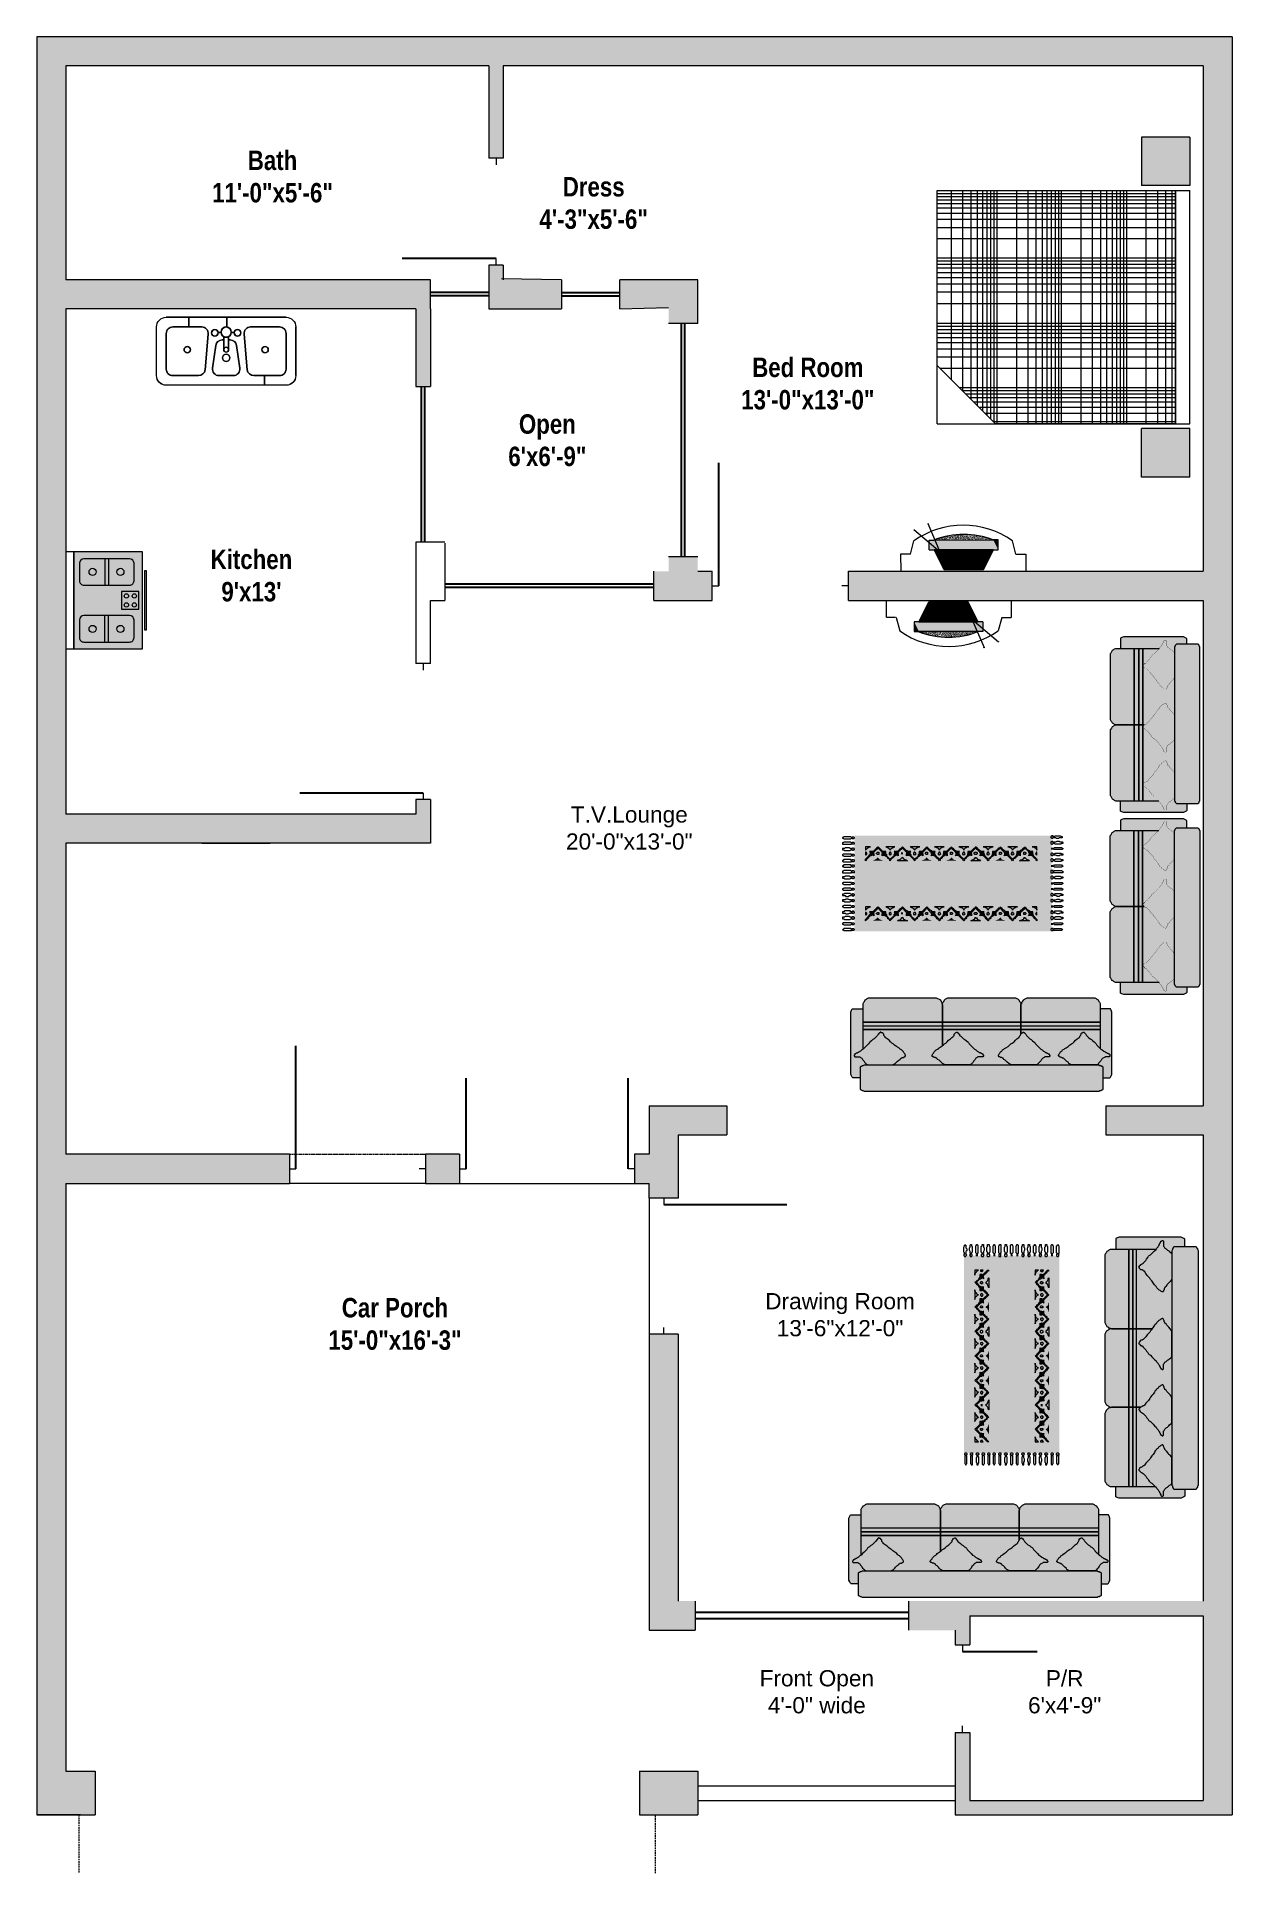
# Model space of a CAD drawing. Header units: inches. Extents: x 57 to 426, y 91 to 658.
import ezdxf

# ---------------------------------------------------------------- set-up
doc = ezdxf.new("R2010")
doc.units = ezdxf.units.IN
doc.header["$MEASUREMENT"] = 0
doc.linetypes.add('DASHED', pattern=[0.75, 0.5, -0.25])
doc.linetypes.add('HIDDEN', pattern=[0.25, 0.125, -0.125])
for name, color, linetype in [('dim', 5, 'Continuous'), ('doors', 7, 'Continuous'), ('labels', 7, 'Continuous'), ('windows', 130, 'Continuous')]:
    doc.layers.add(name, color=color, linetype=linetype)
for name, color, linetype, lineweight in [('FURN', 144, 'Continuous', 18), ('FURNITURE', 144, 'Continuous', 9), ('FURNTIURE', 7, 'Continuous', 5), ('line', 7, 'Continuous', 13)]:
    doc.layers.add(name, color=color, linetype=linetype, lineweight=lineweight)
doc.styles.get("Standard").update_dxf_attribs({"font": 'arial.ttf'})
doc.styles.add('TECH', font='techb___.ttf', dxfattribs={"height": 2.5})

msp = doc.modelspace()

# ---------------------------------------------------------------- texts
at = {"layer": 'labels', "color": 3, "char_height": 6, "attachment_point": 2, "style": 'TECH'}
for s, insert in [('Bath\\P11\'-0"x5\'-6"', (129.99, 622.77)), ('Dress\\P4\'-3"x5\'-6"', (229.12, 614.61)), ('Bed Room\\P13\'-0"x13\'-0"', (295.22, 558.86)), ('Open\\P6\'x6\'-9"', (214.82, 541.37)), ("Kitchen\\P9'x13'", (123.48, 499.6)), ('Car Porch\\P15\'-0"x16\'-3"', (167.79, 268.57))]:
    msp.add_mtext(s, dxfattribs=dict(at, insert=insert))
at = {"layer": 'labels', "color": 3, "char_height": 5, "attachment_point": 5}
for s, insert in [('T.V.Lounge\\P20\'-0"x13\'-0"', (240.11, 413.62)), ('Drawing Room\\P13\'-6"x12\'-0"', (305.16, 263.38)), ('Front Open\\P4\'-0" wide', (297.99, 146.98)), ('P/R\\P6\'x4\'-9"', (374.49, 146.98))]:
    msp.add_mtext(s, dxfattribs=dict(at, insert=insert))

# ---------------------------------------------------------------- blocks, each defined once
blk = doc.blocks.new('FURN-G7')
at = {"layer": 'FURNITURE', "color": 181, "linetype": 'Continuous'}
for p, q in [((920.938348, 553.980644), (848.938348, 553.980644)), ((920.938348, 552.042644), (848.938348, 552.042644)), ((849.541348, 555.102644), (849.541348, 498.999644)), ((852.040348, 555.102644), (852.040348, 496.500644)), ((853.978348, 555.102644), (853.978348, 494.562644)), ((855.562348, 555.102644), (855.562348, 492.978644)), ((856.903348, 555.102644), (856.903348, 491.637644)), ((858.061348, 555.102644), (858.061348, 490.479644)), ((859.084348, 555.102644), (859.084348, 489.456644)), ((859.999348, 555.102644), (859.999348, 488.541644)), ((866.020348, 555.102644), (866.020348, 482.520644)), ((869.542348, 481.605644), (869.542348, 555.102644)), ((872.041348, 481.605644), (872.041348, 555.102644)), ((873.979348, 481.605644), (873.979348, 555.102644)), ((875.563348, 481.605644), (875.563348, 555.102644)), ((876.904348, 481.605644), (876.904348, 555.102644)), ((878.062348, 481.605644), (878.062348, 555.102644)), ((879.085348, 481.605644), (879.085348, 555.102644)), ((880.000348, 481.605644), (880.000348, 555.102644)), ((886.021348, 481.605644), (886.021348, 555.102644)), ((889.540348, 555.102644), (889.540348, 481.605644)), ((892.039348, 555.102644), (892.039348, 481.605644)), ((893.977348, 555.102644), (893.977348, 481.605644)), ((895.561348, 555.102644), (895.561348, 481.605644)), ((896.902348, 555.102644), (896.902348, 481.605644)), ((898.060348, 555.102644), (898.060348, 481.605644)), ((899.083348, 555.102644), (899.083348, 481.605644)), ((899.998348, 555.102644), (899.998348, 481.605644)), ((906.019348, 555.102644), (906.019348, 481.605644)), ((909.541348, 481.605644), (909.541348, 555.102644)), ((912.040348, 481.605644), (912.040348, 555.102644)), ((913.978348, 481.605644), (913.978348, 555.102644)), ((915.562348, 481.605644), (915.562348, 555.102644)), ((916.903348, 481.605644), (916.903348, 555.102644)), ((918.061348, 481.605644), (918.061348, 555.102644)), ((919.084348, 481.605644), (919.084348, 555.102644)), ((919.999348, 481.605644), (919.999348, 555.102644)), ((920.938348, 549.543644), (848.938348, 549.543644)), ((920.938348, 546.021644), (848.938348, 546.021644)), ((920.938348, 540.000644), (848.938348, 540.000644)), ((920.938348, 539.085644), (848.938348, 539.085644)), ((920.938348, 538.062644), (848.938348, 538.062644)), ((920.938348, 536.901644), (848.938348, 536.901644)), ((920.938348, 535.563644), (848.938348, 535.563644)), ((848.938348, 533.979644), (920.938348, 533.979644)), ((848.938348, 532.041644), (920.938348, 532.041644)), ((848.938348, 529.542644), (920.938348, 529.542644)), ((848.938348, 526.020644), (920.938348, 526.020644)), ((848.938348, 519.999644), (920.938348, 519.999644)), ((848.938348, 519.084644), (920.938348, 519.084644)), ((848.938348, 518.061644), (920.938348, 518.061644)), ((848.938348, 516.900644), (920.938348, 516.900644)), ((848.938348, 515.562644), (920.938348, 515.562644)), ((920.938348, 513.981644), (848.938348, 513.981644)), ((920.938348, 512.043644), (848.938348, 512.043644)), ((920.938348, 509.544644), (848.938348, 509.544644)), ((920.938348, 506.022644), (848.938348, 506.022644)), ((920.938348, 500.001644), (848.938348, 500.001644)), ((920.938348, 499.086644), (849.454348, 499.086644)), ((920.938348, 498.063644), (850.477348, 498.063644)), ((920.938348, 496.902644), (851.638348, 496.902644)), ((920.938348, 495.564644), (852.976348, 495.564644)), ((854.560348, 493.980644), (920.938348, 493.980644)), ((856.498348, 492.042644), (920.938348, 492.042644)), ((858.997348, 489.543644), (920.938348, 489.543644)), ((862.519348, 486.021644), (920.938348, 486.021644))]:
    blk.add_line(p, q, dxfattribs=at)
blk = doc.blocks.new('FURN-G6')
at = {"layer": 'FURNITURE', "color": 7, "linetype": 'Continuous'}
for p, q in [((832.438348, 559.602644), (847.438348, 559.602644)), ((847.438348, 559.602644), (847.438348, 544.602644)), ((848.938348, 481.602644), (848.938348, 559.602644)), ((848.938348, 559.602644), (920.938348, 559.602644)), ((920.938348, 481.602644), (920.938348, 559.602644)), ((922.438348, 559.602644), (922.438348, 544.602644)), ((937.438348, 559.602644), (922.438348, 559.602644)), ((937.438348, 559.602644), (937.438348, 544.602644)), ((832.438348, 544.602644), (847.438348, 544.602644)), ((937.438348, 544.602644), (922.438348, 544.602644)), ((848.938348, 481.602644), (920.938348, 481.602644))]:
    blk.add_line(p, q, dxfattribs=at)
blk = doc.blocks.new('FURN-G5')
at = {"layer": 'FURNITURE', "color": 7, "linetype": 'Continuous'}
blk.add_line((832.438348, 559.602644), (832.438348, 544.602644), dxfattribs=at)
at = {"layer": 'FURNITURE'}
blk.add_blockref('FURN-G6', (0, 0), dxfattribs=at)
blk = doc.blocks.new('qer')
at = {"layer": 'FURNITURE', "color": 7, "linetype": 'Continuous'}
blk.add_line((7137.06, 933), (7137.06, 1005), dxfattribs=at)
at = {"layer": 'FURNITURE'}
blk.add_line((7192.56, 933), (7210.56, 951), dxfattribs=at)
at = {"layer": 'FURNITURE', "color": 181, "linetype": 'Continuous'}
blk.add_lwpolyline([(7137.06, 1005), (7137.06, 933), (7192.56, 933), (7210.56, 951), (7210.56, 1005)], close=True, dxfattribs=at)
at = {"layer": 'FURNITURE', "color": 42, "linetype": 'Continuous'}
for points in [[(7132.56, 1021.5), (7132.56, 1006.5), (7147.56, 1021.5), (7147.56, 1006.5)], [(7132.56, 931.5), (7132.56, 916.5), (7147.56, 931.5), (7147.56, 916.5)]]:
    blk.add_solid(points, dxfattribs=at)
at = {"layer": 'FURNITURE', "rotation": 90}
for name in ['FURN-G5', 'FURN-G7']:
    blk.add_blockref(name, (7692.16, 84.06), dxfattribs=at)
blk = doc.blocks.new("50'X96'-G59")
at = {"layer": 'FURNTIURE', "color": 7, "linetype": 'Continuous'}
for p, q in [((1325.8, 882.5), (1337.8, 894.5)), ((1337.3, 894.5), (1325.9, 883.1)), ((1338.4, 894.5), (1326.4, 882.5)), ((1326.5, 884.2), (1336.8, 894.5)), ((1329, 882.5), (1326.7, 884.7)), ((1326.9, 882.5), (1338.9, 894.5)), ((1326.9, 885.1), (1329.5, 882.5)), ((1336.2, 894.5), (1327, 885.2)), ((1330.1, 882.5), (1327.1, 885.4)), ((1327.3, 885.8), (1330.6, 882.5)), ((1339.4, 894.5), (1327.4, 882.5)), ((1327.5, 886.3), (1335.7, 894.5)), ((1331.1, 882.5), (1327.5, 886.1)), ((1327.6, 886.5), (1331.7, 882.5)), ((1332.2, 882.5), (1327.8, 886.8)), ((1328, 882.5), (1340, 894.5)), ((1328, 887.2), (1332.7, 882.5)), ((1335.2, 894.5), (1328.1, 887.4)), ((1333.2, 882.5), (1328.2, 887.6)), ((1328.3, 887.9), (1333.8, 882.5)), ((1340.5, 894.5), (1328.5, 882.5)), ((1334.3, 882.5), (1328.5, 888.3)), ((1328.6, 888.4), (1334.6, 894.5)), ((1328.7, 888.6), (1334.8, 882.5)), ((1335.4, 882.5), (1328.9, 889)), ((1329, 882.5), (1341, 894.5)), ((1329, 889.3), (1335.9, 882.5)), ((1334.1, 894.5), (1329.1, 889.5)), ((1336.4, 882.5), (1329.2, 889.7)), ((1329.4, 890), (1337, 882.5)), ((1341.5, 894.5), (1329.5, 882.5)), ((1337.5, 882.5), (1329.6, 890.4)), ((1329.7, 890.5), (1333.6, 894.5)), ((1329.8, 890.7), (1338, 882.5)), ((1338.5, 882.5), (1329.9, 891.1)), ((1330.1, 882.5), (1342.1, 894.5)), ((1330.1, 891.4), (1339.1, 882.5)), ((1333.1, 894.5), (1330.2, 891.6)), ((1339.6, 882.5), (1330.3, 891.8)), ((1330.5, 892.2), (1340.1, 882.5)), ((1342.6, 894.5), (1330.6, 882.5)), ((1340.7, 882.5), (1330.6, 892.5)), ((1330.7, 892.7), (1332.5, 894.5)), ((1330.8, 892.9), (1341.2, 882.5)), ((1341.7, 882.5), (1331, 893.2)), ((1331.1, 882.5), (1343.1, 894.5)), ((1332, 894.5), (1331.2, 893.7)), ((1331.2, 893.6), (1342.3, 882.5)), ((1342.8, 882.5), (1331.3, 893.9)), ((1331.5, 894.3), (1343.3, 882.5)), ((1343.7, 894.5), (1331.7, 882.5)), ((1343.9, 882.5), (1331.9, 894.5)), ((1332.2, 882.5), (1344.2, 894.5)), ((1332.4, 894.5), (1344.4, 882.5)), ((1344.7, 894.5), (1332.7, 882.5)), ((1344.9, 882.5), (1332.9, 894.5)), ((1333.3, 882.5), (1345.3, 894.5)), ((1333.4, 894.5), (1345.4, 882.5)), ((1345.8, 894.5), (1333.8, 882.5)), ((1346, 882.5), (1334, 894.5)), ((1334.3, 882.5), (1346.3, 894.5)), ((1334.5, 894.5), (1346.5, 882.5)), ((1346.8, 894.5), (1334.8, 882.5)), ((1347, 882.5), (1335, 894.5)), ((1335.4, 882.5), (1347.4, 894.5)), ((1335.6, 894.5), (1347.6, 882.5)), ((1347.9, 894.5), (1335.9, 882.5)), ((1348.1, 882.5), (1336.1, 894.5)), ((1336.4, 882.5), (1348.4, 894.5)), ((1336.6, 894.5), (1348.6, 882.5)), ((1349, 894.5), (1337, 882.5)), ((1349.2, 882.5), (1337.2, 894.5)), ((1337.5, 882.5), (1349.5, 894.5)), ((1337.7, 894.5), (1349.7, 882.5)), ((1350, 894.5), (1338, 882.5)), ((1350.2, 882.5), (1338.2, 894.5)), ((1338.6, 882.5), (1350.6, 894.5)), ((1338.7, 894.5), (1350.7, 882.5)), ((1351.1, 894.5), (1339.1, 882.5)), ((1351.3, 882.5), (1339.3, 894.5)), ((1339.6, 882.5), (1351.6, 894.5)), ((1339.8, 894.5), (1351.8, 882.5)), ((1352.1, 894.5), (1340.1, 882.5)), ((1352.3, 882.5), (1340.3, 894.5)), ((1340.7, 882.5), (1352.7, 894.5)), ((1340.9, 894.5), (1352.9, 882.5)), ((1353.2, 894.5), (1341.2, 882.5)), ((1353.4, 882.5), (1341.4, 894.5)), ((1341.7, 882.5), (1353.7, 894.5)), ((1341.9, 894.5), (1353.9, 882.5)), ((1354.3, 894.5), (1342.3, 882.5)), ((1354.5, 882.5), (1342.5, 894.5)), ((1342.8, 882.5), (1354.8, 894.5)), ((1343, 894.5), (1355, 882.5)), ((1355.3, 894.5), (1343.3, 882.5)), ((1355.5, 882.5), (1343.5, 894.5)), ((1343.9, 882.5), (1355.7, 894.3)), ((1344, 894.5), (1356, 882.5)), ((1355.9, 894), (1344.4, 882.5)), ((1356.6, 882.5), (1344.6, 894.5)), ((1344.9, 882.5), (1356.1, 893.6)), ((1345.1, 894.5), (1357.1, 882.5)), ((1356.2, 893.3), (1345.5, 882.5)), ((1357.6, 882.5), (1345.6, 894.5)), ((1346, 882.5), (1356.4, 892.9)), ((1346.2, 894.5), (1358.2, 882.5)), ((1356.6, 892.5), (1346.5, 882.5)), ((1358.7, 882.5), (1346.7, 894.5)), ((1347, 882.5), (1356.8, 892.2)), ((1347.2, 894.5), (1359.2, 882.5)), ((1356.9, 891.8), (1347.6, 882.5)), ((1359.8, 882.5), (1347.8, 894.5)), ((1348.1, 882.5), (1357.1, 891.5)), ((1348.3, 894.5), (1360.3, 882.5)), ((1357.3, 891.1), (1348.6, 882.5)), ((1360.8, 882.5), (1348.8, 894.5)), ((1349.2, 882.5), (1357.5, 890.8)), ((1349.4, 894.5), (1361.4, 882.5)), ((1357.6, 890.4), (1349.7, 882.5)), ((1361.4, 883), (1349.9, 894.5)), ((1350.2, 882.5), (1357.8, 890.1)), ((1350.4, 894.5), (1360.8, 884.1)), ((1358, 889.7), (1350.8, 882.5)), ((1360.3, 885.1), (1350.9, 894.5)), ((1351.3, 882.5), (1358.2, 889.4)), ((1351.5, 894.5), (1359.8, 886.2)), ((1358.4, 889), (1351.8, 882.5)), ((1359.2, 887.2), (1352, 894.5)), ((1352.3, 882.5), (1358.5, 888.7)), ((1352.5, 894.5), (1358.7, 888.3)), ((1358.7, 888.3), (1352.9, 882.5)), ((1358.2, 889.4), (1353.1, 894.5)), ((1353.4, 882.5), (1358.9, 887.9)), ((1353.6, 894.5), (1357.6, 890.4)), ((1359.1, 887.6), (1353.9, 882.5)), ((1357.1, 891.5), (1354.1, 894.5)), ((1354.5, 882.5), (1359.2, 887.2)), ((1354.7, 894.5), (1356.6, 892.5)), ((1359.4, 886.9), (1355, 882.5)), ((1356.1, 893.6), (1355.2, 894.5)), ((1355.5, 882.5), (1359.6, 886.5)), ((1359.8, 886.2), (1356.1, 882.5)), ((1356.6, 882.5), (1359.9, 885.8)), ((1360.1, 885.5), (1357.1, 882.5)), ((1357.6, 882.5), (1360.3, 885.1)), ((1360.5, 884.8), (1358.2, 882.5)), ((1325.8, 882.5), (1325.7, 882.6)), ((1325.9, 883), (1326.4, 882.5)), ((1326.9, 882.5), (1326, 883.3)), ((1326.2, 883.7), (1327.4, 882.5)), ((1327.9, 882.5), (1326.4, 884)), ((1326.6, 884.4), (1328.5, 882.5)), ((1358.7, 882.5), (1360.7, 884.4)), ((1360.8, 884.1), (1359.2, 882.5)), ((1359.8, 882.5), (1361, 883.7)), ((1361.2, 883.4), (1360.3, 882.5)), ((1360.8, 882.5), (1361.4, 883)), ((1361.5, 882.6), (1361.4, 882.5))]:
    blk.add_line(p, q, dxfattribs=at)
blk = doc.blocks.new("50'X96'-G60")
at = {"layer": 'FURNTIURE', "color": 3, "linetype": 'Continuous'}
for p, q in [((1326.1, 876.3), (1326.1, 876.3)), ((1327.1, 876.5), (1327.1, 876.5)), ((1327.4, 875.9), (1327.4, 875.9)), ((1327.7, 876.3), (1327.7, 876.3)), ((1327.7, 876.2), (1327.7, 876.2)), ((1327.8, 876), (1327.8, 876)), ((1328.2, 875.9), (1328.2, 875.9)), ((1328.2, 875.8), (1328.2, 875.8)), ((1328.4, 875.9), (1328.4, 875.9)), ((1328.6, 876.5), (1328.6, 876.5)), ((1328.6, 876), (1328.6, 876)), ((1328.7, 875.9), (1328.7, 875.9)), ((1328.7, 875.9), (1328.7, 875.9)), ((1328.7, 875.8), (1328.7, 875.8)), ((1328.8, 876.2), (1328.8, 876.2)), ((1328.9, 875.9), (1328.9, 875.9)), ((1328.9, 875.7), (1328.9, 875.7)), ((1329.3, 876.4), (1329.3, 876.4)), ((1329.4, 876.1), (1329.4, 876.1)), ((1329.4, 875.8), (1329.4, 875.8)), ((1329.8, 875.9), (1329.8, 875.9)), ((1329.9, 875.9), (1329.9, 875.9)), ((1329.9, 875.4), (1329.9, 875.4)), ((1330, 875.9), (1330, 875.9)), ((1330, 875.4), (1330, 875.4)), ((1330.1, 876.4), (1330.1, 876.4)), ((1330.1, 875.8), (1330.1, 875.8)), ((1330.2, 876), (1330.2, 876)), ((1330.3, 875.8), (1330.3, 875.8)), ((1330.4, 875.2), (1330.4, 875.2)), ((1330.5, 875.7), (1330.5, 875.7)), ((1330.5, 875.1), (1330.5, 875.1)), ((1330.6, 876), (1330.6, 876)), ((1330.6, 875.2), (1330.6, 875.2)), ((1330.9, 875.7), (1330.9, 875.7)), ((1331, 875.5), (1331, 875.5)), ((1331.2, 876.2), (1331.2, 876.2)), ((1331.2, 874.7), (1331.2, 874.7)), ((1331.3, 875.5), (1331.3, 875.5)), ((1331.4, 876.1), (1331.4, 876.1)), ((1331.4, 875), (1331.4, 875)), ((1331.4, 874.7), (1331.4, 874.7)), ((1331.5, 874.6), (1331.5, 874.6)), ((1331.6, 876.2), (1331.6, 876.2)), ((1331.6, 875.9), (1331.6, 875.9)), ((1331.6, 875.7), (1331.6, 875.7)), ((1331.6, 875.4), (1331.6, 875.4)), ((1331.6, 874.8), (1331.6, 874.8)), ((1332, 874.7), (1332, 874.7)), ((1332.1, 875.7), (1332.1, 875.7)), ((1332.2, 875.5), (1332.2, 875.5)), ((1332.2, 874.6), (1332.2, 874.6)), ((1332.3, 876.2), (1332.3, 876.2)), ((1332.3, 875.9), (1332.3, 875.9)), ((1332.3, 874.8), (1332.3, 874.8)), ((1332.4, 875.2), (1332.4, 875.2)), ((1332.5, 875.9), (1332.5, 875.9)), ((1332.5, 875.8), (1332.5, 875.8)), ((1332.6, 876), (1332.6, 876)), ((1332.7, 875), (1332.7, 875)), ((1332.7, 874.9), (1332.7, 874.9)), ((1332.7, 874.8), (1332.7, 874.8)), ((1332.8, 875.7), (1332.8, 875.7)), ((1332.8, 875.2), (1332.8, 875.2)), ((1332.9, 875.8), (1332.9, 875.8)), ((1332.9, 875.4), (1332.9, 875.4)), ((1333, 876.4), (1333, 876.4)), ((1333, 876.2), (1333, 876.2)), ((1333, 875.7), (1333, 875.7)), ((1333.1, 876.1), (1333.1, 876.1)), ((1333.2, 876.5), (1333.2, 876.5)), ((1333.2, 874.6), (1333.2, 874.6)), ((1333.3, 875.9), (1333.3, 875.9)), ((1333.3, 875.4), (1333.3, 875.4)), ((1333.4, 875.5), (1333.4, 875.5)), ((1333.4, 874.7), (1333.4, 874.7)), ((1333.5, 876.3), (1333.5, 876.3)), ((1333.5, 875.8), (1333.5, 875.8)), ((1333.5, 874.3), (1333.5, 874.3)), ((1333.6, 874.8), (1333.6, 874.8)), ((1333.6, 874.2), (1333.6, 874.2)), ((1333.7, 874.7), (1333.7, 874.7)), ((1333.9, 876.3), (1333.9, 876.3)), ((1333.9, 874.9), (1333.9, 874.9)), ((1333.9, 874.6), (1333.9, 874.6)), ((1334.1, 876.4), (1334.1, 876.4)), ((1334.1, 875.7), (1334.1, 875.7)), ((1334.1, 875), (1334.1, 875)), ((1334.1, 874.3), (1334.1, 874.3)), ((1334.1, 874), (1334.1, 874)), ((1334.2, 874.3), (1334.2, 874.3)), ((1334.3, 875.4), (1334.3, 875.4)), ((1334.3, 875.2), (1334.3, 875.2)), ((1334.4, 875.8), (1334.4, 875.8)), ((1334.4, 874), (1334.4, 874)), ((1334.6, 876), (1334.6, 876)), ((1334.6, 876), (1334.6, 876)), ((1334.7, 875.8), (1334.7, 875.8)), ((1334.8, 875.7), (1334.8, 875.7)), ((1334.8, 874.6), (1334.8, 874.6)), ((1334.8, 874), (1334.8, 874)), ((1334.9, 875.9), (1334.9, 875.9)), ((1334.9, 874.6), (1334.9, 874.6)), ((1335.1, 876), (1335.1, 876)), ((1335.2, 876.3), (1335.2, 876.3)), ((1335.2, 875.5), (1335.2, 875.5)), ((1335.3, 876.3), (1335.3, 876.3)), ((1335.3, 875.9), (1335.3, 875.9)), ((1335.4, 874.1), (1335.4, 874.1)), ((1335.5, 875.8), (1335.5, 875.8)), ((1335.5, 875.8), (1335.5, 875.8)), ((1335.5, 875.7), (1335.5, 875.7)), ((1335.5, 875.7), (1335.5, 875.7)), ((1335.5, 874.7), (1335.5, 874.7)), ((1335.5, 874.5), (1335.5, 874.5)), ((1335.5, 874.3), (1335.5, 874.3)), ((1335.5, 874.1), (1335.5, 874.1)), ((1335.6, 874.8), (1335.6, 874.8)), ((1335.6, 874.1), (1335.6, 874.1)), ((1335.7, 876), (1335.7, 876)), ((1335.7, 875.9), (1335.7, 875.9)), ((1335.7, 875.6), (1335.7, 875.6)), ((1335.7, 874), (1335.7, 874)), ((1335.8, 876.4), (1335.8, 876.4)), ((1335.8, 875.1), (1335.8, 875.1)), ((1335.8, 874.8), (1335.8, 874.8)), ((1335.8, 874.1), (1335.8, 874.1)), ((1335.9, 876.4), (1335.9, 876.4)), ((1336, 874.6), (1336, 874.6)), ((1336.1, 876), (1336.1, 876)), ((1336.2, 874.7), (1336.2, 874.7)), ((1336.2, 873.8), (1336.2, 873.8)), ((1336.3, 875.8), (1336.3, 875.8)), ((1336.5, 876), (1336.5, 876)), ((1336.5, 876), (1336.5, 876)), ((1336.5, 875.2), (1336.5, 875.2)), ((1336.5, 874.7), (1336.5, 874.7)), ((1336.5, 874.6), (1336.5, 874.6)), ((1336.6, 876.2), (1336.6, 876.2)), ((1336.6, 875.9), (1336.6, 875.9)), ((1336.6, 874.7), (1336.6, 874.7)), ((1336.7, 875.5), (1336.7, 875.5)), ((1336.8, 875.8), (1336.8, 875.8)), ((1336.8, 875.7), (1336.8, 875.7)), ((1336.8, 875.5), (1336.8, 875.5)), ((1336.8, 874.1), (1336.8, 874.1)), ((1336.9, 874.7), (1336.9, 874.7)), ((1336.9, 874.3), (1336.9, 874.3)), ((1336.9, 874), (1336.9, 874)), ((1337, 875.6), (1337, 875.6)), ((1337.1, 875.8), (1337.1, 875.8)), ((1337.1, 874.9), (1337.1, 874.9)), ((1337.1, 874.8), (1337.1, 874.8)), ((1337.1, 874.4), (1337.1, 874.4)), ((1337.2, 874.6), (1337.2, 874.6)), ((1337.2, 873.6), (1337.2, 873.6)), ((1337.3, 875), (1337.3, 875)), ((1337.4, 875.1), (1337.4, 875.1)), ((1337.5, 875.3), (1337.5, 875.3)), ((1337.5, 875.1), (1337.5, 875.1)), ((1337.5, 874.9), (1337.5, 874.9)), ((1337.5, 874.4), (1337.5, 874.4)), ((1337.7, 876.4), (1337.7, 876.4)), ((1337.7, 874.6), (1337.7, 874.6)), ((1337.9, 875.8), (1337.9, 875.8)), ((1338, 875), (1338, 875)), ((1338, 873.6), (1338, 873.6)), ((1338.1, 876.2), (1338.1, 876.2)), ((1338.1, 875.8), (1338.1, 875.8)), ((1338.1, 875), (1338.1, 875)), ((1338.2, 875.4), (1338.2, 875.4)), ((1338.2, 875), (1338.2, 875)), ((1338.2, 874.6), (1338.2, 874.6)), ((1338.2, 873.6), (1338.2, 873.6)), ((1338.3, 875.9), (1338.3, 875.9)), ((1338.3, 875), (1338.3, 875)), ((1338.4, 876.3), (1338.4, 876.3)), ((1338.4, 874.9), (1338.4, 874.9)), ((1338.5, 876.1), (1338.5, 876.1)), ((1338.5, 874.7), (1338.5, 874.7)), ((1338.5, 874.7), (1338.5, 874.7)), ((1338.6, 876), (1338.6, 876)), ((1338.7, 876), (1338.7, 876)), ((1338.7, 875.4), (1338.7, 875.4)), ((1338.7, 875), (1338.7, 875)), ((1338.8, 876.1), (1338.8, 876.1)), ((1338.8, 875.7), (1338.8, 875.7)), ((1338.8, 875.5), (1338.8, 875.5)), ((1339, 875.9), (1339, 875.9)), ((1339, 875.7), (1339, 875.7)), ((1339, 874.5), (1339, 874.5)), ((1339.1, 876.4), (1339.1, 876.4)), ((1339.1, 874.2), (1339.1, 874.2)), ((1339.1, 874), (1339.1, 874)), ((1339.2, 873.5), (1339.2, 873.5)), ((1339.3, 874.8), (1339.3, 874.8)), ((1339.3, 874.2), (1339.3, 874.2)), ((1339.4, 874.5), (1339.4, 874.5)), ((1339.5, 876.1), (1339.5, 876.1)), ((1339.5, 875.8), (1339.5, 875.8)), ((1339.5, 874.9), (1339.5, 874.9)), ((1339.5, 873.9), (1339.5, 873.9)), ((1339.6, 873.8), (1339.6, 873.8)), ((1339.7, 874.1), (1339.7, 874.1)), ((1339.7, 873.7), (1339.7, 873.7)), ((1339.8, 875.1), (1339.8, 875.1)), ((1339.8, 875.1), (1339.8, 875.1)), ((1339.8, 874.6), (1339.8, 874.6)), ((1339.8, 874), (1339.8, 874)), ((1339.9, 875.3), (1339.9, 875.3)), ((1339.9, 874.6), (1339.9, 874.6)), ((1339.9, 874.6), (1339.9, 874.6)), ((1340, 876.2), (1340, 876.2)), ((1340, 876), (1340, 876)), ((1340, 875.9), (1340, 875.9)), ((1340, 874.6), (1340, 874.6)), ((1340, 874.3), (1340, 874.3)), ((1340, 873.6), (1340, 873.6)), ((1340.1, 876), (1340.1, 876)), ((1340.1, 875.6), (1340.1, 875.6)), ((1340.1, 874.6), (1340.1, 874.6)), ((1340.3, 876), (1340.3, 876)), ((1340.3, 875.4), (1340.3, 875.4)), ((1340.3, 874.9), (1340.3, 874.9)), ((1340.4, 876.1), (1340.4, 876.1)), ((1340.5, 876.1), (1340.5, 876.1)), ((1340.5, 874.3), (1340.5, 874.3)), ((1340.6, 876), (1340.6, 876)), ((1340.6, 875.3), (1340.6, 875.3)), ((1340.6, 874.6), (1340.6, 874.6)), ((1340.6, 873.6), (1340.6, 873.6)), ((1340.7, 876.3), (1340.7, 876.3)), ((1340.8, 875.8), (1340.8, 875.8)), ((1340.9, 875.7), (1340.9, 875.7)), ((1341, 875.6), (1341, 875.6)), ((1341, 874), (1341, 874)), ((1341.1, 874), (1341.1, 874)), ((1341.2, 875.7), (1341.2, 875.7)), ((1341.3, 875.3), (1341.3, 875.3)), ((1341.3, 874), (1341.3, 874)), ((1341.3, 873.8), (1341.3, 873.8)), ((1341.4, 876.4), (1341.4, 876.4)), ((1341.4, 875.5), (1341.4, 875.5)), ((1341.4, 874.4), (1341.4, 874.4)), ((1341.4, 874.3), (1341.4, 874.3)), ((1341.4, 873.9), (1341.4, 873.9)), ((1341.5, 876.4), (1341.5, 876.4)), ((1341.5, 874.9), (1341.5, 874.9)), ((1341.5, 874.7), (1341.5, 874.7)), ((1341.5, 874), (1341.5, 874)), ((1341.6, 875), (1341.6, 875)), ((1341.6, 874.6), (1341.6, 874.6)), ((1341.6, 874.4), (1341.6, 874.4)), ((1341.7, 875.9), (1341.7, 875.9)), ((1341.8, 876.5), (1341.8, 876.5)), ((1341.8, 875.7), (1341.8, 875.7)), ((1341.9, 875.8), (1341.9, 875.8)), ((1342, 874.6), (1342, 874.6)), ((1342.1, 875.1), (1342.1, 875.1)), ((1342.1, 873.6), (1342.1, 873.6)), ((1342.2, 875.3), (1342.2, 875.3)), ((1342.2, 874.3), (1342.2, 874.3)), ((1342.2, 873.7), (1342.2, 873.7)), ((1342.3, 875.4), (1342.3, 875.4)), ((1342.3, 874.8), (1342.3, 874.8)), ((1342.4, 875.9), (1342.4, 875.9)), ((1342.4, 875.2), (1342.4, 875.2)), ((1342.4, 874.5), (1342.4, 874.5)), ((1342.5, 876.1), (1342.5, 876.1)), ((1342.5, 875.7), (1342.5, 875.7)), ((1342.5, 874.3), (1342.5, 874.3)), ((1342.7, 876.4), (1342.7, 876.4)), ((1342.7, 875.5), (1342.7, 875.5)), ((1342.7, 874.2), (1342.7, 874.2)), ((1342.7, 874.1), (1342.7, 874.1)), ((1342.7, 873.5), (1342.7, 873.5)), ((1342.8, 876.2), (1342.8, 876.2)), ((1342.8, 875.8), (1342.8, 875.8)), ((1342.8, 875.2), (1342.8, 875.2)), ((1342.9, 875.5), (1342.9, 875.5)), ((1343, 875.9), (1343, 875.9)), ((1343, 875), (1343, 875)), ((1343.1, 873.6), (1343.1, 873.6)), ((1343.2, 875.9), (1343.2, 875.9)), ((1343.2, 874.6), (1343.2, 874.6)), ((1343.2, 874.5), (1343.2, 874.5)), ((1343.3, 875.9), (1343.3, 875.9)), ((1343.3, 875.7), (1343.3, 875.7)), ((1343.3, 874.1), (1343.3, 874.1)), ((1343.4, 876.2), (1343.4, 876.2)), ((1343.4, 873.9), (1343.4, 873.9)), ((1343.5, 876), (1343.5, 876)), ((1343.5, 875.9), (1343.5, 875.9)), ((1343.5, 875), (1343.5, 875)), ((1343.5, 874.9), (1343.5, 874.9)), ((1343.7, 876), (1343.7, 876)), ((1343.7, 875.8), (1343.7, 875.8)), ((1343.7, 875.2), (1343.7, 875.2)), ((1343.7, 874.7), (1343.7, 874.7)), ((1343.7, 874), (1343.7, 874)), ((1343.7, 873.7), (1343.7, 873.7)), ((1343.8, 876.2), (1343.8, 876.2)), ((1343.8, 874.2), (1343.8, 874.2)), ((1343.9, 874.5), (1343.9, 874.5)), ((1343.9, 874.3), (1343.9, 874.3)), ((1344, 874.6), (1344, 874.6)), ((1344.1, 876.1), (1344.1, 876.1)), ((1344.1, 875.7), (1344.1, 875.7)), ((1344.1, 874.5), (1344.1, 874.5)), ((1344.2, 874.6), (1344.2, 874.6)), ((1344.2, 874.4), (1344.2, 874.4)), ((1344.2, 873.8), (1344.2, 873.8)), ((1344.2, 873.7), (1344.2, 873.7)), ((1344.4, 875), (1344.4, 875)), ((1344.5, 876.1), (1344.5, 876.1)), ((1344.5, 875.1), (1344.5, 875.1)), ((1344.5, 874.2), (1344.5, 874.2)), ((1344.6, 876.1), (1344.6, 876.1)), ((1344.6, 875.3), (1344.6, 875.3)), ((1344.6, 873.9), (1344.6, 873.9)), ((1344.6, 873.9), (1344.6, 873.9)), ((1344.7, 876.3), (1344.7, 876.3)), ((1344.7, 876.2), (1344.7, 876.2)), ((1344.7, 875.8), (1344.7, 875.8)), ((1344.7, 875.5), (1344.7, 875.5)), ((1344.7, 873.7), (1344.7, 873.7)), ((1344.8, 875.6), (1344.8, 875.6)), ((1344.9, 876.1), (1344.9, 876.1)), ((1344.9, 874.6), (1344.9, 874.6)), ((1345, 876), (1345, 876)), ((1345, 875.9), (1345, 875.9)), ((1345.1, 875.1), (1345.1, 875.1)), ((1345.2, 875.4), (1345.2, 875.4)), ((1345.2, 875.3), (1345.2, 875.3)), ((1345.2, 873.6), (1345.2, 873.6)), ((1345.3, 875.5), (1345.3, 875.5)), ((1345.3, 874.7), (1345.3, 874.7)), ((1345.4, 876.1), (1345.4, 876.1)), ((1345.5, 875.7), (1345.5, 875.7)), ((1345.5, 874.9), (1345.5, 874.9)), ((1345.5, 874.6), (1345.5, 874.6)), ((1345.5, 873.6), (1345.5, 873.6)), ((1345.5, 873.6), (1345.5, 873.6)), ((1345.6, 876.3), (1345.6, 876.3)), ((1345.6, 875.9), (1345.6, 875.9)), ((1345.6, 875.4), (1345.6, 875.4)), ((1345.6, 873.9), (1345.6, 873.9)), ((1345.6, 873.8), (1345.6, 873.8)), ((1345.6, 873.7), (1345.6, 873.7)), ((1345.7, 875.9), (1345.7, 875.9)), ((1345.8, 874.4), (1345.8, 874.4)), ((1345.9, 874.7), (1345.9, 874.7)), ((1345.9, 874.3), (1345.9, 874.3)), ((1345.9, 873.7), (1345.9, 873.7)), ((1346, 876.2), (1346, 876.2)), ((1346, 875.9), (1346, 875.9)), ((1346.1, 875.3), (1346.1, 875.3)), ((1346.2, 875.2), (1346.2, 875.2)), ((1346.3, 875), (1346.3, 875)), ((1346.3, 873.8), (1346.3, 873.8)), ((1346.3, 873.6), (1346.3, 873.6)), ((1346.4, 874.6), (1346.4, 874.6)), ((1346.5, 876.5), (1346.5, 876.5)), ((1346.5, 876.1), (1346.5, 876.1)), ((1346.5, 874.2), (1346.5, 874.2)), ((1346.6, 874.7), (1346.6, 874.7)), ((1346.6, 874.6), (1346.6, 874.6)), ((1346.6, 873.8), (1346.6, 873.8)), ((1346.7, 875.9), (1346.7, 875.9)), ((1346.7, 875.8), (1346.7, 875.8)), ((1346.7, 874.9), (1346.7, 874.9)), ((1346.8, 875.3), (1346.8, 875.3)), ((1346.8, 874.9), (1346.8, 874.9)), ((1346.9, 875.3), (1346.9, 875.3)), ((1346.9, 874.2), (1346.9, 874.2)), ((1346.9, 873.6), (1346.9, 873.6)), ((1347, 876.1), (1347, 876.1)), ((1347, 875.9), (1347, 875.9)), ((1347, 875.6), (1347, 875.6)), ((1347, 874.7), (1347, 874.7)), ((1347, 873.6), (1347, 873.6)), ((1347.1, 875.2), (1347.1, 875.2)), ((1347.1, 874.7), (1347.1, 874.7)), ((1347.3, 874.8), (1347.3, 874.8)), ((1347.3, 874.6), (1347.3, 874.6)), ((1347.4, 876.1), (1347.4, 876.1)), ((1347.4, 875.5), (1347.4, 875.5)), ((1347.4, 874.6), (1347.4, 874.6)), ((1347.5, 875.4), (1347.5, 875.4)), ((1347.5, 874.9), (1347.5, 874.9)), ((1347.5, 873.7), (1347.5, 873.7)), ((1347.6, 874.6), (1347.6, 874.6)), ((1347.7, 875.7), (1347.7, 875.7)), ((1347.7, 875.6), (1347.7, 875.6)), ((1347.7, 875.1), (1347.7, 875.1)), ((1347.7, 875.1), (1347.7, 875.1)), ((1347.8, 874.2), (1347.8, 874.2)), ((1347.8, 873.9), (1347.8, 873.9)), ((1347.9, 874.7), (1347.9, 874.7)), ((1348, 876.4), (1348, 876.4)), ((1348, 874.6), (1348, 874.6)), ((1348, 874), (1348, 874)), ((1348.2, 876.3), (1348.2, 876.3)), ((1348.2, 875.1), (1348.2, 875.1)), ((1348.3, 874.6), (1348.3, 874.6)), ((1348.4, 876.3), (1348.4, 876.3)), ((1348.4, 876.2), (1348.4, 876.2)), ((1348.4, 875.9), (1348.4, 875.9)), ((1348.4, 873.7), (1348.4, 873.7)), ((1348.5, 874.5), (1348.5, 874.5)), ((1348.5, 874.5), (1348.5, 874.5)), ((1348.5, 873.9), (1348.5, 873.9)), ((1348.6, 876.5), (1348.6, 876.5)), ((1348.6, 876.2), (1348.6, 876.2)), ((1348.6, 874.1), (1348.6, 874.1)), ((1348.7, 875.8), (1348.7, 875.8)), ((1348.7, 873.7), (1348.7, 873.7)), ((1348.8, 874.9), (1348.8, 874.9)), ((1348.8, 874.7), (1348.8, 874.7)), ((1348.8, 874.7), (1348.8, 874.7)), ((1348.9, 875.8), (1348.9, 875.8)), ((1348.9, 875.6), (1348.9, 875.6)), ((1349, 875.6), (1349, 875.6)), ((1349.1, 876.3), (1349.1, 876.3)), ((1349.1, 875.9), (1349.1, 875.9)), ((1349.1, 875.1), (1349.1, 875.1)), ((1349.1, 874.2), (1349.1, 874.2)), ((1349.2, 876.2), (1349.2, 876.2)), ((1349.2, 875.6), (1349.2, 875.6)), ((1349.2, 873.8), (1349.2, 873.8)), ((1349.3, 874.6), (1349.3, 874.6)), ((1349.4, 875), (1349.4, 875)), ((1349.5, 875.7), (1349.5, 875.7)), ((1349.5, 875.6), (1349.5, 875.6)), ((1349.5, 874.2), (1349.5, 874.2)), ((1349.5, 874), (1349.5, 874)), ((1349.5, 873.7), (1349.5, 873.7)), ((1349.7, 875.3), (1349.7, 875.3)), ((1349.8, 876.3), (1349.8, 876.3)), ((1349.8, 873.7), (1349.8, 873.7)), ((1349.9, 875.6), (1349.9, 875.6)), ((1350, 876.4), (1350, 876.4)), ((1350, 874.6), (1350, 874.6)), ((1350, 873.9), (1350, 873.9)), ((1350, 873.9), (1350, 873.9)), ((1350.1, 875.9), (1350.1, 875.9)), ((1350.2, 875.2), (1350.2, 875.2)), ((1350.2, 874.4), (1350.2, 874.4)), ((1350.3, 876.4), (1350.3, 876.4)), ((1350.3, 875.7), (1350.3, 875.7)), ((1350.3, 874.8), (1350.3, 874.8)), ((1350.4, 876.2), (1350.4, 876.2)), ((1350.4, 875.2), (1350.4, 875.2)), ((1350.4, 874.8), (1350.4, 874.8)), ((1350.4, 874.2), (1350.4, 874.2)), ((1350.5, 875.8), (1350.5, 875.8)), ((1350.5, 874.9), (1350.5, 874.9)), ((1350.6, 875), (1350.6, 875)), ((1350.7, 876), (1350.7, 876)), ((1350.7, 875.9), (1350.7, 875.9)), ((1350.7, 875), (1350.7, 875)), ((1350.7, 875), (1350.7, 875)), ((1350.7, 874.9), (1350.7, 874.9)), ((1350.7, 874.6), (1350.7, 874.6)), ((1350.7, 874.5), (1350.7, 874.5)), ((1350.7, 873.7), (1350.7, 873.7)), ((1350.8, 876.4), (1350.8, 876.4)), ((1350.8, 874.2), (1350.8, 874.2)), ((1350.9, 874.4), (1350.9, 874.4)), ((1351, 874.5), (1351, 874.5)), ((1351.1, 875.5), (1351.1, 875.5)), ((1351.1, 874.5), (1351.1, 874.5)), ((1351.3, 874.8), (1351.3, 874.8)), ((1351.4, 875), (1351.4, 875)), ((1351.4, 874.8), (1351.4, 874.8)), ((1351.5, 875.2), (1351.5, 875.2)), ((1351.5, 874.3), (1351.5, 874.3)), ((1351.6, 875.8), (1351.6, 875.8)), ((1351.6, 875.5), (1351.6, 875.5)), ((1351.6, 874.2), (1351.6, 874.2)), ((1351.7, 875.9), (1351.7, 875.9)), ((1351.7, 874.6), (1351.7, 874.6)), ((1351.8, 874.3), (1351.8, 874.3)), ((1351.8, 874.1), (1351.8, 874.1)), ((1351.9, 875.8), (1351.9, 875.8)), ((1351.9, 875.3), (1351.9, 875.3)), ((1351.9, 875), (1351.9, 875)), ((1351.9, 874.3), (1351.9, 874.3)), ((1352, 876.1), (1352, 876.1)), ((1352, 875.6), (1352, 875.6)), ((1352.1, 874.2), (1352.1, 874.2)), ((1352.1, 873.9), (1352.1, 873.9)), ((1352.2, 875.9), (1352.2, 875.9)), ((1352.2, 875.1), (1352.2, 875.1)), ((1352.3, 875.2), (1352.3, 875.2)), ((1352.3, 874.6), (1352.3, 874.6)), ((1352.4, 876.2), (1352.4, 876.2)), ((1352.4, 875), (1352.4, 875)), ((1352.5, 875.9), (1352.5, 875.9)), ((1352.5, 875.7), (1352.5, 875.7)), ((1352.5, 874.1), (1352.5, 874.1)), ((1352.6, 876.2), (1352.6, 876.2)), ((1352.6, 876), (1352.6, 876)), ((1352.6, 875), (1352.6, 875)), ((1352.7, 875.9), (1352.7, 875.9)), ((1352.8, 875.3), (1352.8, 875.3)), ((1352.9, 874.5), (1352.9, 874.5)), ((1352.9, 874.2), (1352.9, 874.2)), ((1353, 876.4), (1353, 876.4)), ((1353.1, 875.1), (1353.1, 875.1)), ((1353.1, 874.2), (1353.1, 874.2)), ((1353.2, 875.9), (1353.2, 875.9)), ((1353.2, 874.2), (1353.2, 874.2)), ((1353.3, 874.6), (1353.3, 874.6)), ((1353.4, 875.9), (1353.4, 875.9)), ((1353.4, 875.1), (1353.4, 875.1)), ((1353.4, 875), (1353.4, 875)), ((1353.5, 876.1), (1353.5, 876.1)), ((1353.5, 876), (1353.5, 876)), ((1353.5, 874.6), (1353.5, 874.6)), ((1353.6, 876.1), (1353.6, 876.1)), ((1353.6, 875.6), (1353.6, 875.6)), ((1353.7, 876.3), (1353.7, 876.3)), ((1353.7, 874.4), (1353.7, 874.4)), ((1353.8, 876.3), (1353.8, 876.3)), ((1353.8, 875.4), (1353.8, 875.4)), ((1353.8, 874.8), (1353.8, 874.8)), ((1353.9, 875.9), (1353.9, 875.9)), ((1354, 876.5), (1354, 876.5)), ((1354, 875.9), (1354, 875.9)), ((1354, 875.8), (1354, 875.8)), ((1354, 874.6), (1354, 874.6)), ((1354.1, 875.5), (1354.1, 875.5)), ((1354.2, 875.8), (1354.2, 875.8)), ((1354.2, 875.6), (1354.2, 875.6)), ((1354.2, 874.5), (1354.2, 874.5)), ((1354.3, 875.7), (1354.3, 875.7)), ((1354.3, 875.3), (1354.3, 875.3)), ((1354.4, 876.2), (1354.4, 876.2)), ((1354.5, 875.6), (1354.5, 875.6)), ((1354.5, 875.1), (1354.5, 875.1)), ((1354.6, 874.6), (1354.6, 874.6)), ((1354.6, 874.3), (1354.6, 874.3)), ((1354.7, 875.9), (1354.7, 875.9)), ((1354.9, 875.4), (1354.9, 875.4)), ((1354.9, 874.5), (1354.9, 874.5)), ((1355, 875.2), (1355, 875.2)), ((1355, 874.6), (1355, 874.6)), ((1355.1, 876.4), (1355.1, 876.4)), ((1355.1, 875.9), (1355.1, 875.9)), ((1355.1, 874.8), (1355.1, 874.8)), ((1355.1, 874.5), (1355.1, 874.5)), ((1355.1, 874.5), (1355.1, 874.5)), ((1355.2, 876.2), (1355.2, 876.2)), ((1355.2, 875), (1355.2, 875)), ((1355.3, 876.3), (1355.3, 876.3)), ((1355.4, 876.1), (1355.4, 876.1)), ((1355.4, 875), (1355.4, 875)), ((1355.5, 876), (1355.5, 876)), ((1355.6, 876.3), (1355.6, 876.3)), ((1355.6, 874.6), (1355.6, 874.6)), ((1355.7, 876.3), (1355.7, 876.3)), ((1355.7, 875.1), (1355.7, 875.1)), ((1355.8, 875.9), (1355.8, 875.9)), ((1355.9, 875), (1355.9, 875)), ((1356, 875.7), (1356, 875.7)), ((1356.1, 875.9), (1356.1, 875.9)), ((1356.3, 875.1), (1356.3, 875.1)), ((1356.4, 876.2), (1356.4, 876.2)), ((1356.4, 875.6), (1356.4, 875.6)), ((1356.4, 875.6), (1356.4, 875.6)), ((1356.5, 876), (1356.5, 876)), ((1356.6, 875.9), (1356.6, 875.9)), ((1356.6, 875.3), (1356.6, 875.3)), ((1356.7, 876.3), (1356.7, 876.3)), ((1356.7, 876), (1356.7, 876)), ((1356.7, 875.2), (1356.7, 875.2)), ((1356.8, 876.3), (1356.8, 876.3)), ((1356.8, 876.1), (1356.8, 876.1)), ((1356.8, 875.9), (1356.8, 875.9)), ((1356.9, 875.8), (1356.9, 875.8)), ((1357.1, 875.5), (1357.1, 875.5)), ((1357.2, 876.2), (1357.2, 876.2)), ((1357.3, 876.4), (1357.3, 876.4)), ((1357.3, 875.8), (1357.3, 875.8)), ((1357.3, 875.1), (1357.3, 875.1)), ((1357.6, 875.8), (1357.6, 875.8)), ((1357.6, 875.8), (1357.6, 875.8)), ((1357.9, 876.2), (1357.9, 876.2)), ((1358, 875.7), (1358, 875.7)), ((1358.1, 876.2), (1358.1, 876.2)), ((1358.1, 875.4), (1358.1, 875.4)), ((1358.2, 875.9), (1358.2, 875.9)), ((1358.3, 876.3), (1358.3, 876.3)), ((1358.3, 876.2), (1358.3, 876.2)), ((1358.3, 875.4), (1358.3, 875.4)), ((1358.5, 875.9), (1358.5, 875.9)), ((1358.5, 875.6), (1358.5, 875.6)), ((1358.6, 875.9), (1358.6, 875.9)), ((1358.8, 876.2), (1358.8, 876.2)), ((1359.2, 875.9), (1359.2, 875.9)), ((1359.2, 875.7), (1359.2, 875.7)), ((1359.3, 875.7), (1359.3, 875.7)), ((1359.5, 876.4), (1359.5, 876.4)), ((1359.8, 876.5), (1359.8, 876.5)), ((1359.8, 876.4), (1359.8, 876.4)), ((1360, 876.2), (1360, 876.2)), ((1360.1, 875.9), (1360.1, 875.9)), ((1360.3, 876.3), (1360.3, 876.3)), ((1360.7, 876.4), (1360.7, 876.4)), ((1361, 876.3), (1361, 876.3)), ((1338.8, 873.4), (1338.8, 873.4)), ((1339, 873.4), (1339, 873.4)), ((1339.8, 873.4), (1339.8, 873.4)), ((1340.4, 873.2), (1340.4, 873.2)), ((1340.9, 873.4), (1340.9, 873.4)), ((1341.5, 873.4), (1341.5, 873.4)), ((1342.2, 873.4), (1342.2, 873.4)), ((1342.3, 873.2), (1342.3, 873.2)), ((1342.4, 873.3), (1342.4, 873.3)), ((1342.5, 873.2), (1342.5, 873.2)), ((1343.2, 873.4), (1343.2, 873.4)), ((1343.3, 873.3), (1343.3, 873.3)), ((1343.5, 873.4), (1343.5, 873.4)), ((1343.7, 873.4), (1343.7, 873.4)), ((1343.9, 873.3), (1343.9, 873.3)), ((1344.7, 873.1), (1344.7, 873.1)), ((1344.8, 873.4), (1344.8, 873.4)), ((1345.4, 873.2), (1345.4, 873.2)), ((1345.6, 873.4), (1345.6, 873.4)), ((1345.6, 873.3), (1345.6, 873.3)), ((1345.8, 873.5), (1345.8, 873.5)), ((1346.5, 873.4), (1346.5, 873.4)), ((1347.2, 873.5), (1347.2, 873.5)), ((1347.4, 873.4), (1347.4, 873.4)), ((1347.6, 873.4), (1347.6, 873.4)), ((1348.2, 873.4), (1348.2, 873.4))]:
    blk.add_line(p, q, dxfattribs=at)
blk = doc.blocks.new("50'X96'-G61")
at = {"layer": 'FURNTIURE', "color": 1, "linetype": 'Continuous'}
for p, q in [((1326.1, 876.3), (1326.1, 876.3)), ((1327.1, 876.5), (1327.1, 876.5)), ((1327.4, 875.9), (1327.4, 875.9)), ((1327.7, 876.3), (1327.7, 876.3)), ((1327.7, 876.2), (1327.7, 876.2)), ((1327.8, 876), (1327.8, 876)), ((1328.2, 875.9), (1328.2, 875.9)), ((1328.2, 875.8), (1328.2, 875.8)), ((1328.4, 875.9), (1328.4, 875.9)), ((1328.6, 876.5), (1328.6, 876.5)), ((1328.6, 876), (1328.6, 876)), ((1328.7, 875.9), (1328.7, 875.9)), ((1328.7, 875.9), (1328.7, 875.9)), ((1328.7, 875.8), (1328.7, 875.8)), ((1328.8, 876.2), (1328.8, 876.2)), ((1328.9, 875.9), (1328.9, 875.9)), ((1328.9, 875.7), (1328.9, 875.7)), ((1329.3, 876.4), (1329.3, 876.4)), ((1329.4, 876.1), (1329.4, 876.1)), ((1329.4, 875.8), (1329.4, 875.8)), ((1329.8, 875.9), (1329.8, 875.9)), ((1329.9, 875.9), (1329.9, 875.9)), ((1329.9, 875.4), (1329.9, 875.4)), ((1330, 875.9), (1330, 875.9)), ((1330, 875.4), (1330, 875.4)), ((1330.1, 876.4), (1330.1, 876.4)), ((1330.1, 875.8), (1330.1, 875.8)), ((1330.2, 876), (1330.2, 876)), ((1330.3, 875.8), (1330.3, 875.8)), ((1330.4, 875.2), (1330.4, 875.2)), ((1330.5, 875.7), (1330.5, 875.7)), ((1330.5, 875.1), (1330.5, 875.1)), ((1330.6, 876), (1330.6, 876)), ((1330.6, 875.2), (1330.6, 875.2)), ((1330.9, 875.7), (1330.9, 875.7)), ((1331, 875.5), (1331, 875.5)), ((1331.2, 876.2), (1331.2, 876.2)), ((1331.2, 874.7), (1331.2, 874.7)), ((1331.3, 875.5), (1331.3, 875.5)), ((1331.4, 876.1), (1331.4, 876.1)), ((1331.4, 875), (1331.4, 875)), ((1331.4, 874.7), (1331.4, 874.7)), ((1331.5, 874.6), (1331.5, 874.6)), ((1331.6, 876.2), (1331.6, 876.2)), ((1331.6, 875.9), (1331.6, 875.9)), ((1331.6, 875.7), (1331.6, 875.7)), ((1331.6, 875.4), (1331.6, 875.4)), ((1331.6, 874.8), (1331.6, 874.8)), ((1332, 874.7), (1332, 874.7)), ((1332.1, 875.7), (1332.1, 875.7)), ((1332.2, 875.5), (1332.2, 875.5)), ((1332.2, 874.6), (1332.2, 874.6)), ((1332.3, 876.2), (1332.3, 876.2)), ((1332.3, 875.9), (1332.3, 875.9)), ((1332.3, 874.8), (1332.3, 874.8)), ((1332.4, 875.2), (1332.4, 875.2)), ((1332.5, 875.9), (1332.5, 875.9)), ((1332.5, 875.8), (1332.5, 875.8)), ((1332.6, 876), (1332.6, 876)), ((1332.7, 875), (1332.7, 875)), ((1332.7, 874.9), (1332.7, 874.9)), ((1332.7, 874.8), (1332.7, 874.8)), ((1332.8, 875.7), (1332.8, 875.7)), ((1332.8, 875.2), (1332.8, 875.2)), ((1332.9, 875.8), (1332.9, 875.8)), ((1332.9, 875.4), (1332.9, 875.4)), ((1333, 876.4), (1333, 876.4)), ((1333, 876.2), (1333, 876.2)), ((1333, 875.7), (1333, 875.7)), ((1333.1, 876.1), (1333.1, 876.1)), ((1333.2, 876.5), (1333.2, 876.5)), ((1333.2, 874.6), (1333.2, 874.6)), ((1333.3, 875.9), (1333.3, 875.9)), ((1333.3, 875.4), (1333.3, 875.4)), ((1333.4, 875.5), (1333.4, 875.5)), ((1333.4, 874.7), (1333.4, 874.7)), ((1333.5, 876.3), (1333.5, 876.3)), ((1333.5, 875.8), (1333.5, 875.8)), ((1333.5, 874.3), (1333.5, 874.3)), ((1333.6, 874.8), (1333.6, 874.8)), ((1333.6, 874.2), (1333.6, 874.2)), ((1333.7, 874.7), (1333.7, 874.7)), ((1333.9, 876.3), (1333.9, 876.3)), ((1333.9, 874.9), (1333.9, 874.9)), ((1333.9, 874.6), (1333.9, 874.6)), ((1334.1, 876.4), (1334.1, 876.4)), ((1334.1, 875.7), (1334.1, 875.7)), ((1334.1, 875), (1334.1, 875)), ((1334.1, 874.3), (1334.1, 874.3)), ((1334.1, 874), (1334.1, 874)), ((1334.2, 874.3), (1334.2, 874.3)), ((1334.3, 875.4), (1334.3, 875.4)), ((1334.3, 875.2), (1334.3, 875.2)), ((1334.4, 875.8), (1334.4, 875.8)), ((1334.4, 874), (1334.4, 874)), ((1334.6, 876), (1334.6, 876)), ((1334.6, 876), (1334.6, 876)), ((1334.7, 875.8), (1334.7, 875.8)), ((1334.8, 875.7), (1334.8, 875.7)), ((1334.8, 874.6), (1334.8, 874.6)), ((1334.8, 874), (1334.8, 874)), ((1334.9, 875.9), (1334.9, 875.9)), ((1334.9, 874.6), (1334.9, 874.6)), ((1335.1, 876), (1335.1, 876)), ((1335.2, 876.3), (1335.2, 876.3)), ((1335.2, 875.5), (1335.2, 875.5)), ((1335.3, 876.3), (1335.3, 876.3)), ((1335.3, 875.9), (1335.3, 875.9)), ((1335.4, 874.1), (1335.4, 874.1)), ((1335.5, 875.8), (1335.5, 875.8)), ((1335.5, 875.8), (1335.5, 875.8)), ((1335.5, 875.7), (1335.5, 875.7)), ((1335.5, 875.7), (1335.5, 875.7)), ((1335.5, 874.7), (1335.5, 874.7)), ((1335.5, 874.5), (1335.5, 874.5)), ((1335.5, 874.3), (1335.5, 874.3)), ((1335.5, 874.1), (1335.5, 874.1)), ((1335.6, 874.8), (1335.6, 874.8)), ((1335.6, 874.1), (1335.6, 874.1)), ((1335.7, 876), (1335.7, 876)), ((1335.7, 875.9), (1335.7, 875.9)), ((1335.7, 875.6), (1335.7, 875.6)), ((1335.7, 874), (1335.7, 874)), ((1335.8, 876.4), (1335.8, 876.4)), ((1335.8, 875.1), (1335.8, 875.1)), ((1335.8, 874.8), (1335.8, 874.8)), ((1335.8, 874.1), (1335.8, 874.1)), ((1335.9, 876.4), (1335.9, 876.4)), ((1336, 874.6), (1336, 874.6)), ((1336.1, 876), (1336.1, 876)), ((1336.2, 874.7), (1336.2, 874.7)), ((1336.2, 873.8), (1336.2, 873.8)), ((1336.3, 875.8), (1336.3, 875.8)), ((1336.5, 876), (1336.5, 876)), ((1336.5, 876), (1336.5, 876)), ((1336.5, 875.2), (1336.5, 875.2)), ((1336.5, 874.7), (1336.5, 874.7)), ((1336.5, 874.6), (1336.5, 874.6)), ((1336.6, 876.2), (1336.6, 876.2)), ((1336.6, 875.9), (1336.6, 875.9)), ((1336.6, 874.7), (1336.6, 874.7)), ((1336.7, 875.5), (1336.7, 875.5)), ((1336.8, 875.8), (1336.8, 875.8)), ((1336.8, 875.7), (1336.8, 875.7)), ((1336.8, 875.5), (1336.8, 875.5)), ((1336.8, 874.1), (1336.8, 874.1)), ((1336.9, 874.7), (1336.9, 874.7)), ((1336.9, 874.3), (1336.9, 874.3)), ((1336.9, 874), (1336.9, 874)), ((1337, 875.6), (1337, 875.6)), ((1337.1, 875.8), (1337.1, 875.8)), ((1337.1, 874.9), (1337.1, 874.9)), ((1337.1, 874.8), (1337.1, 874.8)), ((1337.1, 874.4), (1337.1, 874.4)), ((1337.2, 874.6), (1337.2, 874.6)), ((1337.2, 873.6), (1337.2, 873.6)), ((1337.3, 875), (1337.3, 875)), ((1337.4, 875.1), (1337.4, 875.1)), ((1337.5, 875.3), (1337.5, 875.3)), ((1337.5, 875.1), (1337.5, 875.1)), ((1337.5, 874.9), (1337.5, 874.9)), ((1337.5, 874.4), (1337.5, 874.4)), ((1337.7, 876.4), (1337.7, 876.4)), ((1337.7, 874.6), (1337.7, 874.6)), ((1337.9, 875.8), (1337.9, 875.8)), ((1338, 875), (1338, 875)), ((1338, 873.6), (1338, 873.6)), ((1338.1, 876.2), (1338.1, 876.2)), ((1338.1, 875.8), (1338.1, 875.8)), ((1338.1, 875), (1338.1, 875)), ((1338.2, 875.4), (1338.2, 875.4)), ((1338.2, 875), (1338.2, 875)), ((1338.2, 874.6), (1338.2, 874.6)), ((1338.2, 873.6), (1338.2, 873.6)), ((1338.3, 875.9), (1338.3, 875.9)), ((1338.3, 875), (1338.3, 875)), ((1338.4, 876.3), (1338.4, 876.3)), ((1338.4, 874.9), (1338.4, 874.9)), ((1338.5, 876.1), (1338.5, 876.1)), ((1338.5, 874.7), (1338.5, 874.7)), ((1338.5, 874.7), (1338.5, 874.7)), ((1338.6, 876), (1338.6, 876)), ((1338.7, 876), (1338.7, 876)), ((1338.7, 875.4), (1338.7, 875.4)), ((1338.7, 875), (1338.7, 875)), ((1338.8, 876.1), (1338.8, 876.1)), ((1338.8, 875.7), (1338.8, 875.7)), ((1338.8, 875.5), (1338.8, 875.5)), ((1339, 875.9), (1339, 875.9)), ((1339, 875.7), (1339, 875.7)), ((1339, 874.5), (1339, 874.5)), ((1339.1, 876.4), (1339.1, 876.4)), ((1339.1, 874.2), (1339.1, 874.2)), ((1339.1, 874), (1339.1, 874)), ((1339.2, 873.5), (1339.2, 873.5)), ((1339.3, 874.8), (1339.3, 874.8)), ((1339.3, 874.2), (1339.3, 874.2)), ((1339.4, 874.5), (1339.4, 874.5)), ((1339.5, 876.1), (1339.5, 876.1)), ((1339.5, 875.8), (1339.5, 875.8)), ((1339.5, 874.9), (1339.5, 874.9)), ((1339.5, 873.9), (1339.5, 873.9)), ((1339.6, 873.8), (1339.6, 873.8)), ((1339.7, 874.1), (1339.7, 874.1)), ((1339.7, 873.7), (1339.7, 873.7)), ((1339.8, 875.1), (1339.8, 875.1)), ((1339.8, 875.1), (1339.8, 875.1)), ((1339.8, 874.6), (1339.8, 874.6)), ((1339.8, 874), (1339.8, 874)), ((1339.9, 875.3), (1339.9, 875.3)), ((1339.9, 874.6), (1339.9, 874.6)), ((1339.9, 874.6), (1339.9, 874.6)), ((1340, 876.2), (1340, 876.2)), ((1340, 876), (1340, 876)), ((1340, 875.9), (1340, 875.9)), ((1340, 874.6), (1340, 874.6)), ((1340, 874.3), (1340, 874.3)), ((1340, 873.6), (1340, 873.6)), ((1340.1, 876), (1340.1, 876)), ((1340.1, 875.6), (1340.1, 875.6)), ((1340.1, 874.6), (1340.1, 874.6)), ((1340.3, 876), (1340.3, 876)), ((1340.3, 875.4), (1340.3, 875.4)), ((1340.3, 874.9), (1340.3, 874.9)), ((1340.4, 876.1), (1340.4, 876.1)), ((1340.5, 876.1), (1340.5, 876.1)), ((1340.5, 874.3), (1340.5, 874.3)), ((1340.6, 876), (1340.6, 876)), ((1340.6, 875.3), (1340.6, 875.3)), ((1340.6, 874.6), (1340.6, 874.6)), ((1340.6, 873.6), (1340.6, 873.6)), ((1340.7, 876.3), (1340.7, 876.3)), ((1340.8, 875.8), (1340.8, 875.8)), ((1340.9, 875.7), (1340.9, 875.7)), ((1341, 875.6), (1341, 875.6)), ((1341, 874), (1341, 874)), ((1341.1, 874), (1341.1, 874)), ((1341.2, 875.7), (1341.2, 875.7)), ((1341.3, 875.3), (1341.3, 875.3)), ((1341.3, 874), (1341.3, 874)), ((1341.3, 873.8), (1341.3, 873.8)), ((1341.4, 876.4), (1341.4, 876.4)), ((1341.4, 875.5), (1341.4, 875.5)), ((1341.4, 874.4), (1341.4, 874.4)), ((1341.4, 874.3), (1341.4, 874.3)), ((1341.4, 873.9), (1341.4, 873.9)), ((1341.5, 876.4), (1341.5, 876.4)), ((1341.5, 874.9), (1341.5, 874.9)), ((1341.5, 874.7), (1341.5, 874.7)), ((1341.5, 874), (1341.5, 874)), ((1341.6, 875), (1341.6, 875)), ((1341.6, 874.6), (1341.6, 874.6)), ((1341.6, 874.4), (1341.6, 874.4)), ((1341.7, 875.9), (1341.7, 875.9)), ((1341.8, 876.5), (1341.8, 876.5)), ((1341.8, 875.7), (1341.8, 875.7)), ((1341.9, 875.8), (1341.9, 875.8)), ((1342, 874.6), (1342, 874.6)), ((1342.1, 875.1), (1342.1, 875.1)), ((1342.1, 873.6), (1342.1, 873.6)), ((1342.2, 875.3), (1342.2, 875.3)), ((1342.2, 874.3), (1342.2, 874.3)), ((1342.2, 873.7), (1342.2, 873.7)), ((1342.3, 875.4), (1342.3, 875.4)), ((1342.3, 874.8), (1342.3, 874.8)), ((1342.4, 875.9), (1342.4, 875.9)), ((1342.4, 875.2), (1342.4, 875.2)), ((1342.4, 874.5), (1342.4, 874.5)), ((1342.5, 876.1), (1342.5, 876.1)), ((1342.5, 875.7), (1342.5, 875.7)), ((1342.5, 874.3), (1342.5, 874.3)), ((1342.7, 876.4), (1342.7, 876.4)), ((1342.7, 875.5), (1342.7, 875.5)), ((1342.7, 874.2), (1342.7, 874.2)), ((1342.7, 874.1), (1342.7, 874.1)), ((1342.7, 873.5), (1342.7, 873.5)), ((1342.8, 876.2), (1342.8, 876.2)), ((1342.8, 875.8), (1342.8, 875.8)), ((1342.8, 875.2), (1342.8, 875.2)), ((1342.9, 875.5), (1342.9, 875.5)), ((1343, 875.9), (1343, 875.9)), ((1343, 875), (1343, 875)), ((1343.1, 873.6), (1343.1, 873.6)), ((1343.2, 875.9), (1343.2, 875.9)), ((1343.2, 874.6), (1343.2, 874.6)), ((1343.2, 874.5), (1343.2, 874.5)), ((1343.3, 875.9), (1343.3, 875.9)), ((1343.3, 875.7), (1343.3, 875.7)), ((1343.3, 874.1), (1343.3, 874.1)), ((1343.4, 876.2), (1343.4, 876.2)), ((1343.4, 873.9), (1343.4, 873.9)), ((1343.5, 876), (1343.5, 876)), ((1343.5, 875.9), (1343.5, 875.9)), ((1343.5, 875), (1343.5, 875)), ((1343.5, 874.9), (1343.5, 874.9)), ((1343.7, 876), (1343.7, 876)), ((1343.7, 875.8), (1343.7, 875.8)), ((1343.7, 875.2), (1343.7, 875.2)), ((1343.7, 874.7), (1343.7, 874.7)), ((1343.7, 874), (1343.7, 874)), ((1343.7, 873.7), (1343.7, 873.7)), ((1343.8, 876.2), (1343.8, 876.2)), ((1343.8, 874.2), (1343.8, 874.2)), ((1343.9, 874.5), (1343.9, 874.5)), ((1343.9, 874.3), (1343.9, 874.3)), ((1344, 874.6), (1344, 874.6)), ((1344.1, 876.1), (1344.1, 876.1)), ((1344.1, 875.7), (1344.1, 875.7)), ((1344.1, 874.5), (1344.1, 874.5)), ((1344.2, 874.6), (1344.2, 874.6)), ((1344.2, 874.4), (1344.2, 874.4)), ((1344.2, 873.8), (1344.2, 873.8)), ((1344.2, 873.7), (1344.2, 873.7)), ((1344.4, 875), (1344.4, 875)), ((1344.5, 876.1), (1344.5, 876.1)), ((1344.5, 875.1), (1344.5, 875.1)), ((1344.5, 874.2), (1344.5, 874.2)), ((1344.6, 876.1), (1344.6, 876.1)), ((1344.6, 875.3), (1344.6, 875.3)), ((1344.6, 873.9), (1344.6, 873.9)), ((1344.6, 873.9), (1344.6, 873.9)), ((1344.7, 876.3), (1344.7, 876.3)), ((1344.7, 876.2), (1344.7, 876.2)), ((1344.7, 875.8), (1344.7, 875.8)), ((1344.7, 875.5), (1344.7, 875.5)), ((1344.7, 873.7), (1344.7, 873.7)), ((1344.8, 875.6), (1344.8, 875.6)), ((1344.9, 876.1), (1344.9, 876.1)), ((1344.9, 874.6), (1344.9, 874.6)), ((1345, 876), (1345, 876)), ((1345, 875.9), (1345, 875.9)), ((1345.1, 875.1), (1345.1, 875.1)), ((1345.2, 875.4), (1345.2, 875.4)), ((1345.2, 875.3), (1345.2, 875.3)), ((1345.2, 873.6), (1345.2, 873.6)), ((1345.3, 875.5), (1345.3, 875.5)), ((1345.3, 874.7), (1345.3, 874.7)), ((1345.4, 876.1), (1345.4, 876.1)), ((1345.5, 875.7), (1345.5, 875.7)), ((1345.5, 874.9), (1345.5, 874.9)), ((1345.5, 874.6), (1345.5, 874.6)), ((1345.5, 873.6), (1345.5, 873.6)), ((1345.5, 873.6), (1345.5, 873.6)), ((1345.6, 876.3), (1345.6, 876.3)), ((1345.6, 875.9), (1345.6, 875.9)), ((1345.6, 875.4), (1345.6, 875.4)), ((1345.6, 873.9), (1345.6, 873.9)), ((1345.6, 873.8), (1345.6, 873.8)), ((1345.6, 873.7), (1345.6, 873.7)), ((1345.7, 875.9), (1345.7, 875.9)), ((1345.8, 874.4), (1345.8, 874.4)), ((1345.9, 874.7), (1345.9, 874.7)), ((1345.9, 874.3), (1345.9, 874.3)), ((1345.9, 873.7), (1345.9, 873.7)), ((1346, 876.2), (1346, 876.2)), ((1346, 875.9), (1346, 875.9)), ((1346.1, 875.3), (1346.1, 875.3)), ((1346.2, 875.2), (1346.2, 875.2)), ((1346.3, 875), (1346.3, 875)), ((1346.3, 873.8), (1346.3, 873.8)), ((1346.3, 873.6), (1346.3, 873.6)), ((1346.4, 874.6), (1346.4, 874.6)), ((1346.5, 876.5), (1346.5, 876.5)), ((1346.5, 876.1), (1346.5, 876.1)), ((1346.5, 874.2), (1346.5, 874.2)), ((1346.6, 874.7), (1346.6, 874.7)), ((1346.6, 874.6), (1346.6, 874.6)), ((1346.6, 873.8), (1346.6, 873.8)), ((1346.7, 875.9), (1346.7, 875.9)), ((1346.7, 875.8), (1346.7, 875.8)), ((1346.7, 874.9), (1346.7, 874.9)), ((1346.8, 875.3), (1346.8, 875.3)), ((1346.8, 874.9), (1346.8, 874.9)), ((1346.9, 875.3), (1346.9, 875.3)), ((1346.9, 874.2), (1346.9, 874.2)), ((1346.9, 873.6), (1346.9, 873.6)), ((1347, 876.1), (1347, 876.1)), ((1347, 875.9), (1347, 875.9)), ((1347, 875.6), (1347, 875.6)), ((1347, 874.7), (1347, 874.7)), ((1347, 873.6), (1347, 873.6)), ((1347.1, 875.2), (1347.1, 875.2)), ((1347.1, 874.7), (1347.1, 874.7)), ((1347.3, 874.8), (1347.3, 874.8)), ((1347.3, 874.6), (1347.3, 874.6)), ((1347.4, 876.1), (1347.4, 876.1)), ((1347.4, 875.5), (1347.4, 875.5)), ((1347.4, 874.6), (1347.4, 874.6)), ((1347.5, 875.4), (1347.5, 875.4)), ((1347.5, 874.9), (1347.5, 874.9)), ((1347.5, 873.7), (1347.5, 873.7)), ((1347.6, 874.6), (1347.6, 874.6)), ((1347.7, 875.7), (1347.7, 875.7)), ((1347.7, 875.6), (1347.7, 875.6)), ((1347.7, 875.1), (1347.7, 875.1)), ((1347.7, 875.1), (1347.7, 875.1)), ((1347.8, 874.2), (1347.8, 874.2)), ((1347.8, 873.9), (1347.8, 873.9)), ((1347.9, 874.7), (1347.9, 874.7)), ((1348, 876.4), (1348, 876.4)), ((1348, 874.6), (1348, 874.6)), ((1348, 874), (1348, 874)), ((1348.2, 876.3), (1348.2, 876.3)), ((1348.2, 875.1), (1348.2, 875.1)), ((1348.3, 874.6), (1348.3, 874.6)), ((1348.4, 876.3), (1348.4, 876.3)), ((1348.4, 876.2), (1348.4, 876.2)), ((1348.4, 875.9), (1348.4, 875.9)), ((1348.4, 873.7), (1348.4, 873.7)), ((1348.5, 874.5), (1348.5, 874.5)), ((1348.5, 874.5), (1348.5, 874.5)), ((1348.5, 873.9), (1348.5, 873.9)), ((1348.6, 876.5), (1348.6, 876.5)), ((1348.6, 876.2), (1348.6, 876.2)), ((1348.6, 874.1), (1348.6, 874.1)), ((1348.7, 875.8), (1348.7, 875.8)), ((1348.7, 873.7), (1348.7, 873.7)), ((1348.8, 874.9), (1348.8, 874.9)), ((1348.8, 874.7), (1348.8, 874.7)), ((1348.8, 874.7), (1348.8, 874.7)), ((1348.9, 875.8), (1348.9, 875.8)), ((1348.9, 875.6), (1348.9, 875.6)), ((1349, 875.6), (1349, 875.6)), ((1349.1, 876.3), (1349.1, 876.3)), ((1349.1, 875.9), (1349.1, 875.9)), ((1349.1, 875.1), (1349.1, 875.1)), ((1349.1, 874.2), (1349.1, 874.2)), ((1349.2, 876.2), (1349.2, 876.2)), ((1349.2, 875.6), (1349.2, 875.6)), ((1349.2, 873.8), (1349.2, 873.8)), ((1349.3, 874.6), (1349.3, 874.6)), ((1349.4, 875), (1349.4, 875)), ((1349.5, 875.7), (1349.5, 875.7)), ((1349.5, 875.6), (1349.5, 875.6)), ((1349.5, 874.2), (1349.5, 874.2)), ((1349.5, 874), (1349.5, 874)), ((1349.5, 873.7), (1349.5, 873.7)), ((1349.7, 875.3), (1349.7, 875.3)), ((1349.8, 876.3), (1349.8, 876.3)), ((1349.8, 873.7), (1349.8, 873.7)), ((1349.9, 875.6), (1349.9, 875.6)), ((1350, 876.4), (1350, 876.4)), ((1350, 874.6), (1350, 874.6)), ((1350, 873.9), (1350, 873.9)), ((1350, 873.9), (1350, 873.9)), ((1350.1, 875.9), (1350.1, 875.9)), ((1350.2, 875.2), (1350.2, 875.2)), ((1350.2, 874.4), (1350.2, 874.4)), ((1350.3, 876.4), (1350.3, 876.4)), ((1350.3, 875.7), (1350.3, 875.7)), ((1350.3, 874.8), (1350.3, 874.8)), ((1350.4, 876.2), (1350.4, 876.2)), ((1350.4, 875.2), (1350.4, 875.2)), ((1350.4, 874.8), (1350.4, 874.8)), ((1350.4, 874.2), (1350.4, 874.2)), ((1350.5, 875.8), (1350.5, 875.8)), ((1350.5, 874.9), (1350.5, 874.9)), ((1350.6, 875), (1350.6, 875)), ((1350.7, 876), (1350.7, 876)), ((1350.7, 875.9), (1350.7, 875.9)), ((1350.7, 875), (1350.7, 875)), ((1350.7, 875), (1350.7, 875)), ((1350.7, 874.9), (1350.7, 874.9)), ((1350.7, 874.6), (1350.7, 874.6)), ((1350.7, 874.5), (1350.7, 874.5)), ((1350.7, 873.7), (1350.7, 873.7)), ((1350.8, 876.4), (1350.8, 876.4)), ((1350.8, 874.2), (1350.8, 874.2)), ((1350.9, 874.4), (1350.9, 874.4)), ((1351, 874.5), (1351, 874.5)), ((1351.1, 875.5), (1351.1, 875.5)), ((1351.1, 874.5), (1351.1, 874.5)), ((1351.3, 874.8), (1351.3, 874.8)), ((1351.4, 875), (1351.4, 875)), ((1351.4, 874.8), (1351.4, 874.8)), ((1351.5, 875.2), (1351.5, 875.2)), ((1351.5, 874.3), (1351.5, 874.3)), ((1351.6, 875.8), (1351.6, 875.8)), ((1351.6, 875.5), (1351.6, 875.5)), ((1351.6, 874.2), (1351.6, 874.2)), ((1351.7, 875.9), (1351.7, 875.9)), ((1351.7, 874.6), (1351.7, 874.6)), ((1351.8, 874.3), (1351.8, 874.3)), ((1351.8, 874.1), (1351.8, 874.1)), ((1351.9, 875.8), (1351.9, 875.8)), ((1351.9, 875.3), (1351.9, 875.3)), ((1351.9, 875), (1351.9, 875)), ((1351.9, 874.3), (1351.9, 874.3)), ((1352, 876.1), (1352, 876.1)), ((1352, 875.6), (1352, 875.6)), ((1352.1, 874.2), (1352.1, 874.2)), ((1352.1, 873.9), (1352.1, 873.9)), ((1352.2, 875.9), (1352.2, 875.9)), ((1352.2, 875.1), (1352.2, 875.1)), ((1352.3, 875.2), (1352.3, 875.2)), ((1352.3, 874.6), (1352.3, 874.6)), ((1352.4, 876.2), (1352.4, 876.2)), ((1352.4, 875), (1352.4, 875)), ((1352.5, 875.9), (1352.5, 875.9)), ((1352.5, 875.7), (1352.5, 875.7)), ((1352.5, 874.1), (1352.5, 874.1)), ((1352.6, 876.2), (1352.6, 876.2)), ((1352.6, 876), (1352.6, 876)), ((1352.6, 875), (1352.6, 875)), ((1352.7, 875.9), (1352.7, 875.9)), ((1352.8, 875.3), (1352.8, 875.3)), ((1352.9, 874.5), (1352.9, 874.5)), ((1352.9, 874.2), (1352.9, 874.2)), ((1353, 876.4), (1353, 876.4)), ((1353.1, 875.1), (1353.1, 875.1)), ((1353.1, 874.2), (1353.1, 874.2)), ((1353.2, 875.9), (1353.2, 875.9)), ((1353.2, 874.2), (1353.2, 874.2)), ((1353.3, 874.6), (1353.3, 874.6)), ((1353.4, 875.9), (1353.4, 875.9)), ((1353.4, 875.1), (1353.4, 875.1)), ((1353.4, 875), (1353.4, 875)), ((1353.5, 876.1), (1353.5, 876.1)), ((1353.5, 876), (1353.5, 876)), ((1353.5, 874.6), (1353.5, 874.6)), ((1353.6, 876.1), (1353.6, 876.1)), ((1353.6, 875.6), (1353.6, 875.6)), ((1353.7, 876.3), (1353.7, 876.3)), ((1353.7, 874.4), (1353.7, 874.4)), ((1353.8, 876.3), (1353.8, 876.3)), ((1353.8, 875.4), (1353.8, 875.4)), ((1353.8, 874.8), (1353.8, 874.8)), ((1353.9, 875.9), (1353.9, 875.9)), ((1354, 876.5), (1354, 876.5)), ((1354, 875.9), (1354, 875.9)), ((1354, 875.8), (1354, 875.8)), ((1354, 874.6), (1354, 874.6)), ((1354.1, 875.5), (1354.1, 875.5)), ((1354.2, 875.8), (1354.2, 875.8)), ((1354.2, 875.6), (1354.2, 875.6)), ((1354.2, 874.5), (1354.2, 874.5)), ((1354.3, 875.7), (1354.3, 875.7)), ((1354.3, 875.3), (1354.3, 875.3)), ((1354.4, 876.2), (1354.4, 876.2)), ((1354.5, 875.6), (1354.5, 875.6)), ((1354.5, 875.1), (1354.5, 875.1)), ((1354.6, 874.6), (1354.6, 874.6)), ((1354.6, 874.3), (1354.6, 874.3)), ((1354.7, 875.9), (1354.7, 875.9)), ((1354.9, 875.4), (1354.9, 875.4)), ((1354.9, 874.5), (1354.9, 874.5)), ((1355, 875.2), (1355, 875.2)), ((1355, 874.6), (1355, 874.6)), ((1355.1, 876.4), (1355.1, 876.4)), ((1355.1, 875.9), (1355.1, 875.9)), ((1355.1, 874.8), (1355.1, 874.8)), ((1355.1, 874.5), (1355.1, 874.5)), ((1355.1, 874.5), (1355.1, 874.5)), ((1355.2, 876.2), (1355.2, 876.2)), ((1355.2, 875), (1355.2, 875)), ((1355.3, 876.3), (1355.3, 876.3)), ((1355.4, 876.1), (1355.4, 876.1)), ((1355.4, 875), (1355.4, 875)), ((1355.5, 876), (1355.5, 876)), ((1355.6, 876.3), (1355.6, 876.3)), ((1355.6, 874.6), (1355.6, 874.6)), ((1355.7, 876.3), (1355.7, 876.3)), ((1355.7, 875.1), (1355.7, 875.1)), ((1355.8, 875.9), (1355.8, 875.9)), ((1355.9, 875), (1355.9, 875)), ((1356, 875.7), (1356, 875.7)), ((1356.1, 875.9), (1356.1, 875.9)), ((1356.3, 875.1), (1356.3, 875.1)), ((1356.4, 876.2), (1356.4, 876.2)), ((1356.4, 875.6), (1356.4, 875.6)), ((1356.4, 875.6), (1356.4, 875.6)), ((1356.5, 876), (1356.5, 876)), ((1356.6, 875.9), (1356.6, 875.9)), ((1356.6, 875.3), (1356.6, 875.3)), ((1356.7, 876.3), (1356.7, 876.3)), ((1356.7, 876), (1356.7, 876)), ((1356.7, 875.2), (1356.7, 875.2)), ((1356.8, 876.3), (1356.8, 876.3)), ((1356.8, 876.1), (1356.8, 876.1)), ((1356.8, 875.9), (1356.8, 875.9)), ((1356.9, 875.8), (1356.9, 875.8)), ((1357.1, 875.5), (1357.1, 875.5)), ((1357.2, 876.2), (1357.2, 876.2)), ((1357.3, 876.4), (1357.3, 876.4)), ((1357.3, 875.8), (1357.3, 875.8)), ((1357.3, 875.1), (1357.3, 875.1)), ((1357.6, 875.8), (1357.6, 875.8)), ((1357.6, 875.8), (1357.6, 875.8)), ((1357.9, 876.2), (1357.9, 876.2)), ((1358, 875.7), (1358, 875.7)), ((1358.1, 876.2), (1358.1, 876.2)), ((1358.1, 875.4), (1358.1, 875.4)), ((1358.2, 875.9), (1358.2, 875.9)), ((1358.3, 876.3), (1358.3, 876.3)), ((1358.3, 876.2), (1358.3, 876.2)), ((1358.3, 875.4), (1358.3, 875.4)), ((1358.5, 875.9), (1358.5, 875.9)), ((1358.5, 875.6), (1358.5, 875.6)), ((1358.6, 875.9), (1358.6, 875.9)), ((1358.8, 876.2), (1358.8, 876.2)), ((1359.2, 875.9), (1359.2, 875.9)), ((1359.2, 875.7), (1359.2, 875.7)), ((1359.3, 875.7), (1359.3, 875.7)), ((1359.5, 876.4), (1359.5, 876.4)), ((1359.8, 876.5), (1359.8, 876.5)), ((1359.8, 876.4), (1359.8, 876.4)), ((1360, 876.2), (1360, 876.2)), ((1360.1, 875.9), (1360.1, 875.9)), ((1360.3, 876.3), (1360.3, 876.3)), ((1360.7, 876.4), (1360.7, 876.4)), ((1361, 876.3), (1361, 876.3)), ((1338.8, 873.4), (1338.8, 873.4)), ((1339, 873.4), (1339, 873.4)), ((1339.8, 873.4), (1339.8, 873.4)), ((1340.4, 873.2), (1340.4, 873.2)), ((1340.9, 873.4), (1340.9, 873.4)), ((1341.5, 873.4), (1341.5, 873.4)), ((1342.2, 873.4), (1342.2, 873.4)), ((1342.3, 873.2), (1342.3, 873.2)), ((1342.4, 873.3), (1342.4, 873.3)), ((1342.5, 873.2), (1342.5, 873.2)), ((1343.2, 873.4), (1343.2, 873.4)), ((1343.3, 873.3), (1343.3, 873.3)), ((1343.5, 873.4), (1343.5, 873.4)), ((1343.7, 873.4), (1343.7, 873.4)), ((1343.9, 873.3), (1343.9, 873.3)), ((1344.7, 873.1), (1344.7, 873.1)), ((1344.8, 873.4), (1344.8, 873.4)), ((1345.4, 873.2), (1345.4, 873.2)), ((1345.6, 873.4), (1345.6, 873.4)), ((1345.6, 873.3), (1345.6, 873.3)), ((1345.8, 873.5), (1345.8, 873.5)), ((1346.5, 873.4), (1346.5, 873.4)), ((1347.2, 873.5), (1347.2, 873.5)), ((1347.4, 873.4), (1347.4, 873.4)), ((1347.6, 873.4), (1347.6, 873.4)), ((1348.2, 873.4), (1348.2, 873.4))]:
    blk.add_line(p, q, dxfattribs=at)
blk = doc.blocks.new("50'X96'-G62")
at = {"layer": 'FURNTIURE', "color": 3, "linetype": 'Continuous'}
for p, q in [((1326, 876.3), (1326, 876.3)), ((1326.3, 876.4), (1326.3, 876.4)), ((1326.6, 876.3), (1326.6, 876.3)), ((1326.9, 876.4), (1326.9, 876.4)), ((1327.1, 876.4), (1327.1, 876.4)), ((1327.1, 876.1), (1327.1, 876.1)), ((1327.2, 876.2), (1327.2, 876.2)), ((1327.5, 876.2), (1327.5, 876.2)), ((1327.5, 876), (1327.5, 876)), ((1327.7, 876.1), (1327.7, 876.1)), ((1327.9, 875.9), (1327.9, 875.9)), ((1328, 875.8), (1328, 875.8)), ((1328.1, 876), (1328.1, 876)), ((1328.2, 876.3), (1328.2, 876.3)), ((1328.3, 875.9), (1328.3, 875.9)), ((1328.3, 875.7), (1328.3, 875.7)), ((1328.3, 875.6), (1328.3, 875.6)), ((1328.5, 876.1), (1328.5, 876.1)), ((1328.5, 875.6), (1328.5, 875.6)), ((1328.6, 875.5), (1328.6, 875.5)), ((1328.7, 875.5), (1328.7, 875.5)), ((1328.8, 875.8), (1328.8, 875.8)), ((1328.9, 876.4), (1328.9, 876.4)), ((1328.9, 875.7), (1328.9, 875.7)), ((1328.9, 875.6), (1328.9, 875.6)), ((1329, 875.9), (1329, 875.9)), ((1329.2, 875.9), (1329.2, 875.9)), ((1329.4, 876.4), (1329.4, 876.4)), ((1329.4, 876.3), (1329.4, 876.3)), ((1329.5, 875.3), (1329.5, 875.3)), ((1329.7, 876.2), (1329.7, 876.2)), ((1329.8, 875.4), (1329.8, 875.4)), ((1329.8, 875.1), (1329.8, 875.1)), ((1329.9, 876.3), (1329.9, 876.3)), ((1329.9, 876.1), (1329.9, 876.1)), ((1330, 876.4), (1330, 876.4)), ((1330, 875), (1330, 875)), ((1330.1, 875.9), (1330.1, 875.9)), ((1330.1, 875.9), (1330.1, 875.9)), ((1330.1, 875.8), (1330.1, 875.8)), ((1330.2, 875.3), (1330.2, 875.3)), ((1330.3, 876.2), (1330.3, 876.2)), ((1330.3, 875.9), (1330.3, 875.9)), ((1330.3, 875.5), (1330.3, 875.5)), ((1330.3, 875.2), (1330.3, 875.2)), ((1330.4, 876.1), (1330.4, 876.1)), ((1330.4, 875.3), (1330.4, 875.3)), ((1330.4, 875.2), (1330.4, 875.2)), ((1330.5, 876.1), (1330.5, 876.1)), ((1330.5, 875), (1330.5, 875)), ((1330.6, 876.3), (1330.6, 876.3)), ((1330.6, 875.6), (1330.6, 875.6)), ((1330.6, 875.2), (1330.6, 875.2)), ((1330.7, 875.2), (1330.7, 875.2)), ((1330.7, 874.9), (1330.7, 874.9)), ((1330.8, 876.1), (1330.8, 876.1)), ((1330.8, 875), (1330.8, 875)), ((1331.2, 875.3), (1331.2, 875.3)), ((1331.2, 875.1), (1331.2, 875.1)), ((1331.3, 876.1), (1331.3, 876.1)), ((1331.3, 875.3), (1331.3, 875.3)), ((1331.3, 874.8), (1331.3, 874.8)), ((1331.4, 876.5), (1331.4, 876.5)), ((1331.4, 875.5), (1331.4, 875.5)), ((1331.5, 875.8), (1331.5, 875.8)), ((1331.5, 875.4), (1331.5, 875.4)), ((1331.5, 875.4), (1331.5, 875.4)), ((1331.6, 876.3), (1331.6, 876.3)), ((1331.6, 875.1), (1331.6, 875.1)), ((1331.6, 875.1), (1331.6, 875.1)), ((1331.7, 875.7), (1331.7, 875.7)), ((1331.7, 875), (1331.7, 875)), ((1331.7, 874.6), (1331.7, 874.6)), ((1331.8, 875.1), (1331.8, 875.1)), ((1331.8, 874.7), (1331.8, 874.7)), ((1331.9, 876.4), (1331.9, 876.4)), ((1331.9, 876.1), (1331.9, 876.1)), ((1331.9, 876), (1331.9, 876)), ((1331.9, 874.8), (1331.9, 874.8)), ((1332, 875.9), (1332, 875.9)), ((1332, 875.1), (1332, 875.1)), ((1332.2, 875.5), (1332.2, 875.5)), ((1332.2, 875.1), (1332.2, 875.1)), ((1332.2, 874.9), (1332.2, 874.9)), ((1332.3, 875.9), (1332.3, 875.9)), ((1332.3, 875.6), (1332.3, 875.6)), ((1332.3, 874.6), (1332.3, 874.6)), ((1332.3, 874.5), (1332.3, 874.5)), ((1332.4, 875.4), (1332.4, 875.4)), ((1332.4, 874.7), (1332.4, 874.7)), ((1332.5, 875.5), (1332.5, 875.5)), ((1332.5, 874.5), (1332.5, 874.5)), ((1332.6, 875.1), (1332.6, 875.1)), ((1332.7, 876.1), (1332.7, 876.1)), ((1332.7, 875.6), (1332.7, 875.6)), ((1332.7, 875.1), (1332.7, 875.1)), ((1332.7, 874.3), (1332.7, 874.3)), ((1332.8, 876.4), (1332.8, 876.4)), ((1332.8, 875.6), (1332.8, 875.6)), ((1332.9, 876.3), (1332.9, 876.3)), ((1332.9, 875.8), (1332.9, 875.8)), ((1332.9, 875.8), (1332.9, 875.8)), ((1333, 876.4), (1333, 876.4)), ((1333, 875.1), (1333, 875.1)), ((1333, 874.3), (1333, 874.3)), ((1333.1, 875.4), (1333.1, 875.4)), ((1333.1, 875.3), (1333.1, 875.3)), ((1333.2, 874.6), (1333.2, 874.6)), ((1333.3, 876.3), (1333.3, 876.3)), ((1333.3, 876.1), (1333.3, 876.1)), ((1333.3, 875.9), (1333.3, 875.9)), ((1333.3, 875.7), (1333.3, 875.7)), ((1333.3, 875.1), (1333.3, 875.1)), ((1333.4, 876.4), (1333.4, 876.4)), ((1333.5, 874.8), (1333.5, 874.8)), ((1333.6, 874.7), (1333.6, 874.7)), ((1333.6, 874.3), (1333.6, 874.3)), ((1333.7, 875.9), (1333.7, 875.9)), ((1333.7, 875.4), (1333.7, 875.4)), ((1333.7, 874.7), (1333.7, 874.7)), ((1333.8, 875.8), (1333.8, 875.8)), ((1333.9, 875.7), (1333.9, 875.7)), ((1333.9, 875.1), (1333.9, 875.1)), ((1334, 876.2), (1334, 876.2)), ((1334, 876.1), (1334, 876.1)), ((1334, 875.1), (1334, 875.1)), ((1334, 874.7), (1334, 874.7)), ((1334.1, 876.1), (1334.1, 876.1)), ((1334.1, 875.2), (1334.1, 875.2)), ((1334.1, 874.9), (1334.1, 874.9)), ((1334.1, 874.6), (1334.1, 874.6)), ((1334.1, 874.2), (1334.1, 874.2)), ((1334.1, 874.1), (1334.1, 874.1)), ((1334.2, 875.2), (1334.2, 875.2)), ((1334.2, 874.6), (1334.2, 874.6)), ((1334.3, 876.1), (1334.3, 876.1)), ((1334.3, 875.2), (1334.3, 875.2)), ((1334.4, 875.9), (1334.4, 875.9)), ((1334.4, 875.5), (1334.4, 875.5)), ((1334.4, 875.1), (1334.4, 875.1)), ((1334.4, 874.8), (1334.4, 874.8)), ((1334.5, 876.3), (1334.5, 876.3)), ((1334.5, 874.4), (1334.5, 874.4)), ((1334.6, 875.5), (1334.6, 875.5)), ((1334.6, 875.1), (1334.6, 875.1)), ((1334.7, 875.9), (1334.7, 875.9)), ((1334.7, 873.9), (1334.7, 873.9)), ((1334.8, 876.2), (1334.8, 876.2)), ((1334.8, 875.9), (1334.8, 875.9)), ((1334.8, 875.3), (1334.8, 875.3)), ((1334.9, 875.6), (1334.9, 875.6)), ((1334.9, 875.3), (1334.9, 875.3)), ((1334.9, 875.1), (1334.9, 875.1)), ((1334.9, 875), (1334.9, 875)), ((1334.9, 874.8), (1334.9, 874.8)), ((1334.9, 874.3), (1334.9, 874.3)), ((1335, 875.9), (1335, 875.9)), ((1335, 875.1), (1335, 875.1)), ((1335, 874.4), (1335, 874.4)), ((1335.2, 875.7), (1335.2, 875.7)), ((1335.2, 875.4), (1335.2, 875.4)), ((1335.2, 874.8), (1335.2, 874.8)), ((1335.2, 874.1), (1335.2, 874.1)), ((1335.2, 874.1), (1335.2, 874.1)), ((1335.3, 875.8), (1335.3, 875.8)), ((1335.3, 874.1), (1335.3, 874.1)), ((1335.3, 874), (1335.3, 874)), ((1335.4, 876.1), (1335.4, 876.1)), ((1335.4, 876), (1335.4, 876)), ((1335.4, 875.1), (1335.4, 875.1)), ((1335.4, 873.9), (1335.4, 873.9)), ((1335.5, 876.1), (1335.5, 876.1)), ((1335.5, 875.9), (1335.5, 875.9)), ((1335.6, 876.2), (1335.6, 876.2)), ((1335.6, 875.8), (1335.6, 875.8)), ((1335.7, 875.9), (1335.7, 875.9)), ((1335.7, 875.7), (1335.7, 875.7)), ((1335.7, 875), (1335.7, 875)), ((1335.7, 874.5), (1335.7, 874.5)), ((1335.8, 875.5), (1335.8, 875.5)), ((1335.8, 874.1), (1335.8, 874.1)), ((1335.9, 874.7), (1335.9, 874.7)), ((1335.9, 874.7), (1335.9, 874.7)), ((1335.9, 874.4), (1335.9, 874.4)), ((1335.9, 874.1), (1335.9, 874.1)), ((1335.9, 874), (1335.9, 874)), ((1335.9, 874), (1335.9, 874)), ((1336, 876.2), (1336, 876.2)), ((1336, 875), (1336, 875)), ((1336, 874.6), (1336, 874.6)), ((1336, 873.7), (1336, 873.7)), ((1336.1, 876.1), (1336.1, 876.1)), ((1336.1, 875), (1336.1, 875)), ((1336.1, 875), (1336.1, 875)), ((1336.1, 875), (1336.1, 875)), ((1336.1, 874.6), (1336.1, 874.6)), ((1336.2, 876.1), (1336.2, 876.1)), ((1336.2, 875.7), (1336.2, 875.7)), ((1336.2, 875.2), (1336.2, 875.2)), ((1336.4, 876.3), (1336.4, 876.3)), ((1336.4, 875.4), (1336.4, 875.4)), ((1336.4, 874.5), (1336.4, 874.5)), ((1336.4, 874.3), (1336.4, 874.3)), ((1336.5, 873.8), (1336.5, 873.8)), ((1336.6, 875.1), (1336.6, 875.1)), ((1336.6, 874.9), (1336.6, 874.9)), ((1336.6, 874), (1336.6, 874)), ((1336.6, 873.6), (1336.6, 873.6)), ((1336.7, 876.1), (1336.7, 876.1)), ((1336.7, 874.4), (1336.7, 874.4)), ((1336.7, 874), (1336.7, 874)), ((1336.7, 873.7), (1336.7, 873.7)), ((1336.8, 875.3), (1336.8, 875.3)), ((1336.8, 875.1), (1336.8, 875.1)), ((1336.8, 874.8), (1336.8, 874.8)), ((1336.9, 876.1), (1336.9, 876.1)), ((1336.9, 875.8), (1336.9, 875.8)), ((1336.9, 874.1), (1336.9, 874.1)), ((1337, 876), (1337, 876)), ((1337, 874.8), (1337, 874.8)), ((1337.1, 874.4), (1337.1, 874.4)), ((1337.1, 874.3), (1337.1, 874.3)), ((1337.1, 873.9), (1337.1, 873.9)), ((1337.1, 873.9), (1337.1, 873.9)), ((1337.2, 875.8), (1337.2, 875.8)), ((1337.2, 875.2), (1337.2, 875.2)), ((1337.2, 875), (1337.2, 875)), ((1337.2, 874.9), (1337.2, 874.9)), ((1337.3, 876.4), (1337.3, 876.4)), ((1337.3, 875.2), (1337.3, 875.2)), ((1337.3, 874.6), (1337.3, 874.6)), ((1337.3, 873.8), (1337.3, 873.8)), ((1337.4, 876.2), (1337.4, 876.2)), ((1337.4, 875.8), (1337.4, 875.8)), ((1337.4, 875.6), (1337.4, 875.6)), ((1337.4, 875.1), (1337.4, 875.1)), ((1337.4, 874.1), (1337.4, 874.1)), ((1337.4, 873.8), (1337.4, 873.8)), ((1337.5, 876.4), (1337.5, 876.4)), ((1337.5, 874), (1337.5, 874)), ((1337.6, 875.4), (1337.6, 875.4)), ((1337.6, 873.8), (1337.6, 873.8)), ((1337.7, 875.7), (1337.7, 875.7)), ((1337.7, 874.5), (1337.7, 874.5)), ((1337.7, 873.6), (1337.7, 873.6)), ((1337.8, 874.6), (1337.8, 874.6)), ((1337.9, 875.1), (1337.9, 875.1)), ((1337.9, 874.9), (1337.9, 874.9)), ((1338, 876.3), (1338, 876.3)), ((1338, 875.8), (1338, 875.8)), ((1338.1, 875.5), (1338.1, 875.5)), ((1338.1, 875.4), (1338.1, 875.4)), ((1338.1, 875.3), (1338.1, 875.3)), ((1338.1, 874.7), (1338.1, 874.7)), ((1338.1, 874), (1338.1, 874)), ((1338.2, 875.1), (1338.2, 875.1)), ((1338.2, 875.1), (1338.2, 875.1)), ((1338.3, 876.1), (1338.3, 876.1)), ((1338.3, 874.8), (1338.3, 874.8)), ((1338.3, 874.5), (1338.3, 874.5)), ((1338.3, 873.6), (1338.3, 873.6)), ((1338.4, 876.1), (1338.4, 876.1)), ((1338.4, 875.2), (1338.4, 875.2)), ((1338.4, 874.7), (1338.4, 874.7)), ((1338.4, 874.6), (1338.4, 874.6)), ((1338.4, 874.2), (1338.4, 874.2)), ((1338.4, 873.8), (1338.4, 873.8)), ((1338.5, 875.9), (1338.5, 875.9)), ((1338.5, 875.3), (1338.5, 875.3)), ((1338.5, 874.8), (1338.5, 874.8)), ((1338.5, 873.7), (1338.5, 873.7)), ((1338.6, 876.4), (1338.6, 876.4)), ((1338.6, 875.3), (1338.6, 875.3)), ((1338.6, 873.7), (1338.6, 873.7)), ((1338.7, 876), (1338.7, 876)), ((1338.7, 875.3), (1338.7, 875.3)), ((1338.7, 874.9), (1338.7, 874.9)), ((1338.7, 874.5), (1338.7, 874.5)), ((1338.7, 874.5), (1338.7, 874.5)), ((1338.7, 874), (1338.7, 874)), ((1338.7, 873.7), (1338.7, 873.7)), ((1338.8, 876.3), (1338.8, 876.3)), ((1338.9, 876.1), (1338.9, 876.1)), ((1339, 876), (1339, 876)), ((1339, 875.6), (1339, 875.6)), ((1339, 875.3), (1339, 875.3)), ((1339, 874.5), (1339, 874.5)), ((1339.1, 875.8), (1339.1, 875.8)), ((1339.1, 875.7), (1339.1, 875.7)), ((1339.1, 874.8), (1339.1, 874.8)), ((1339.1, 874.1), (1339.1, 874.1)), ((1339.2, 875.8), (1339.2, 875.8)), ((1339.2, 874.7), (1339.2, 874.7)), ((1339.2, 874.2), (1339.2, 874.2)), ((1339.3, 876.2), (1339.3, 876.2)), ((1339.3, 873.6), (1339.3, 873.6)), ((1339.3, 873.6), (1339.3, 873.6)), ((1339.4, 873.9), (1339.4, 873.9)), ((1339.5, 874.6), (1339.5, 874.6)), ((1339.5, 874.6), (1339.5, 874.6)), ((1339.5, 874.3), (1339.5, 874.3)), ((1339.5, 874), (1339.5, 874)), ((1339.6, 876.4), (1339.6, 876.4)), ((1339.6, 875.1), (1339.6, 875.1)), ((1339.6, 875.1), (1339.6, 875.1)), ((1339.6, 874.6), (1339.6, 874.6)), ((1339.6, 873.7), (1339.6, 873.7)), ((1339.7, 876.1), (1339.7, 876.1)), ((1339.7, 876.1), (1339.7, 876.1)), ((1339.7, 875.5), (1339.7, 875.5)), ((1339.7, 874.7), (1339.7, 874.7)), ((1339.7, 874.4), (1339.7, 874.4)), ((1339.7, 874.2), (1339.7, 874.2)), ((1339.8, 876.2), (1339.8, 876.2)), ((1339.8, 876.1), (1339.8, 876.1)), ((1339.9, 875.5), (1339.9, 875.5)), ((1339.9, 875.1), (1339.9, 875.1)), ((1339.9, 874.9), (1339.9, 874.9)), ((1339.9, 874.6), (1339.9, 874.6)), ((1340, 876), (1340, 876)), ((1340.1, 874.9), (1340.1, 874.9)), ((1340.1, 873.9), (1340.1, 873.9)), ((1340.2, 875.1), (1340.2, 875.1)), ((1340.2, 875), (1340.2, 875)), ((1340.2, 873.8), (1340.2, 873.8)), ((1340.3, 875.9), (1340.3, 875.9)), ((1340.3, 875.7), (1340.3, 875.7)), ((1340.3, 873.6), (1340.3, 873.6)), ((1340.4, 876), (1340.4, 876)), ((1340.4, 875.4), (1340.4, 875.4)), ((1340.4, 875.2), (1340.4, 875.2)), ((1340.5, 876.2), (1340.5, 876.2)), ((1340.5, 873.7), (1340.5, 873.7)), ((1340.6, 876), (1340.6, 876)), ((1340.7, 876.3), (1340.7, 876.3)), ((1340.7, 875.5), (1340.7, 875.5)), ((1340.7, 875), (1340.7, 875)), ((1340.7, 874.8), (1340.7, 874.8)), ((1340.7, 874.5), (1340.7, 874.5)), ((1340.7, 874.2), (1340.7, 874.2)), ((1340.7, 874.1), (1340.7, 874.1)), ((1340.7, 874.1), (1340.7, 874.1)), ((1340.8, 876.3), (1340.8, 876.3)), ((1340.9, 875.7), (1340.9, 875.7)), ((1340.9, 875.2), (1340.9, 875.2)), ((1340.9, 874.7), (1340.9, 874.7)), ((1340.9, 874), (1340.9, 874)), ((1341, 875.8), (1341, 875.8)), ((1341, 875.7), (1341, 875.7)), ((1341, 875.1), (1341, 875.1)), ((1341, 874.5), (1341, 874.5)), ((1341, 873.6), (1341, 873.6)), ((1341.1, 876.1), (1341.1, 876.1)), ((1341.1, 875.6), (1341.1, 875.6)), ((1341.1, 873.6), (1341.1, 873.6)), ((1341.2, 875.8), (1341.2, 875.8)), ((1341.2, 875.2), (1341.2, 875.2)), ((1341.3, 875.5), (1341.3, 875.5)), ((1341.3, 875.3), (1341.3, 875.3)), ((1341.4, 874.8), (1341.4, 874.8)), ((1341.4, 874.6), (1341.4, 874.6)), ((1341.4, 874.2), (1341.4, 874.2)), ((1341.5, 875.9), (1341.5, 875.9)), ((1341.5, 875.4), (1341.5, 875.4)), ((1341.5, 875.2), (1341.5, 875.2)), ((1341.5, 874.8), (1341.5, 874.8)), ((1341.5, 874.5), (1341.5, 874.5)), ((1341.5, 874), (1341.5, 874)), ((1341.6, 875.6), (1341.6, 875.6)), ((1341.6, 875.1), (1341.6, 875.1)), ((1341.7, 876.1), (1341.7, 876.1)), ((1341.7, 875.3), (1341.7, 875.3)), ((1341.7, 873.9), (1341.7, 873.9)), ((1341.8, 875.8), (1341.8, 875.8)), ((1341.8, 875.7), (1341.8, 875.7)), ((1341.8, 874.9), (1341.8, 874.9)), ((1341.8, 874.5), (1341.8, 874.5)), ((1341.8, 873.7), (1341.8, 873.7)), ((1341.9, 875), (1341.9, 875)), ((1341.9, 874.1), (1341.9, 874.1)), ((1341.9, 873.7), (1341.9, 873.7)), ((1342, 875.9), (1342, 875.9)), ((1342, 874.2), (1342, 874.2)), ((1342, 874), (1342, 874)), ((1342.1, 875.5), (1342.1, 875.5)), ((1342.1, 874.7), (1342.1, 874.7)), ((1342.1, 873.8), (1342.1, 873.8)), ((1342.1, 873.6), (1342.1, 873.6)), ((1342.2, 875.2), (1342.2, 875.2)), ((1342.2, 874.5), (1342.2, 874.5)), ((1342.2, 874.2), (1342.2, 874.2)), ((1342.2, 874.1), (1342.2, 874.1)), ((1342.3, 876.5), (1342.3, 876.5)), ((1342.3, 876.1), (1342.3, 876.1)), ((1342.3, 875.1), (1342.3, 875.1)), ((1342.3, 874.4), (1342.3, 874.4)), ((1342.3, 874), (1342.3, 874)), ((1342.4, 875.1), (1342.4, 875.1)), ((1342.4, 874.8), (1342.4, 874.8)), ((1342.4, 874.1), (1342.4, 874.1)), ((1342.5, 876.1), (1342.5, 876.1)), ((1342.6, 876.3), (1342.6, 876.3)), ((1342.6, 876.2), (1342.6, 876.2)), ((1342.6, 875.3), (1342.6, 875.3)), ((1342.6, 875.3), (1342.6, 875.3)), ((1342.7, 876), (1342.7, 876)), ((1342.8, 876.2), (1342.8, 876.2)), ((1342.8, 875.8), (1342.8, 875.8)), ((1342.8, 874.8), (1342.8, 874.8)), ((1342.9, 874.1), (1342.9, 874.1)), ((1342.9, 874.1), (1342.9, 874.1)), ((1343, 875.1), (1343, 875.1)), ((1343, 874.5), (1343, 874.5)), ((1343, 874.4), (1343, 874.4)), ((1343.1, 876.4), (1343.1, 876.4)), ((1343.1, 876.4), (1343.1, 876.4)), ((1343.1, 875.5), (1343.1, 875.5)), ((1343.1, 875.1), (1343.1, 875.1)), ((1343.1, 874.5), (1343.1, 874.5)), ((1343.1, 874.1), (1343.1, 874.1)), ((1343.2, 876), (1343.2, 876)), ((1343.2, 875.2), (1343.2, 875.2)), ((1343.2, 875), (1343.2, 875)), ((1343.2, 874.5), (1343.2, 874.5)), ((1343.2, 874), (1343.2, 874)), ((1343.3, 875.9), (1343.3, 875.9)), ((1343.4, 876.2), (1343.4, 876.2)), ((1343.4, 875.6), (1343.4, 875.6)), ((1343.4, 874.9), (1343.4, 874.9)), ((1343.4, 874.3), (1343.4, 874.3)), ((1343.5, 875.7), (1343.5, 875.7)), ((1343.5, 875.5), (1343.5, 875.5)), ((1343.5, 875), (1343.5, 875)), ((1343.5, 874.8), (1343.5, 874.8)), ((1343.5, 874.5), (1343.5, 874.5)), ((1343.7, 876.1), (1343.7, 876.1)), ((1343.7, 874), (1343.7, 874)), ((1343.8, 875.4), (1343.8, 875.4)), ((1343.8, 875.1), (1343.8, 875.1)), ((1343.8, 874), (1343.8, 874)), ((1343.9, 876.1), (1343.9, 876.1)), ((1343.9, 875.3), (1343.9, 875.3)), ((1343.9, 874.9), (1343.9, 874.9)), ((1343.9, 874.2), (1343.9, 874.2)), ((1343.9, 873.7), (1343.9, 873.7)), ((1343.9, 873.6), (1343.9, 873.6)), ((1344, 875.8), (1344, 875.8)), ((1344, 875.3), (1344, 875.3)), ((1344, 875.2), (1344, 875.2)), ((1344, 874.2), (1344, 874.2)), ((1344, 874), (1344, 874)), ((1344.1, 876.2), (1344.1, 876.2)), ((1344.1, 875.6), (1344.1, 875.6)), ((1344.1, 874.8), (1344.1, 874.8)), ((1344.1, 874.2), (1344.1, 874.2)), ((1344.2, 875.7), (1344.2, 875.7)), ((1344.2, 874), (1344.2, 874)), ((1344.3, 875.3), (1344.3, 875.3)), ((1344.3, 874.1), (1344.3, 874.1)), ((1344.3, 874), (1344.3, 874)), ((1344.4, 876.2), (1344.4, 876.2)), ((1344.4, 873.7), (1344.4, 873.7)), ((1344.5, 876.1), (1344.5, 876.1)), ((1344.5, 875.8), (1344.5, 875.8)), ((1344.5, 875.3), (1344.5, 875.3)), ((1344.5, 874), (1344.5, 874)), ((1344.6, 876), (1344.6, 876)), ((1344.6, 875.7), (1344.6, 875.7)), ((1344.6, 875.1), (1344.6, 875.1)), ((1344.6, 874.6), (1344.6, 874.6)), ((1344.7, 875.8), (1344.7, 875.8)), ((1344.8, 875.3), (1344.8, 875.3)), ((1344.8, 874.7), (1344.8, 874.7)), ((1344.8, 874.4), (1344.8, 874.4)), ((1344.9, 875.7), (1344.9, 875.7)), ((1344.9, 875.2), (1344.9, 875.2)), ((1344.9, 874.2), (1344.9, 874.2)), ((1345, 874.9), (1345, 874.9)), ((1345, 874.5), (1345, 874.5)), ((1345, 873.8), (1345, 873.8)), ((1345, 873.5), (1345, 873.5)), ((1345.1, 875.3), (1345.1, 875.3)), ((1345.1, 874.9), (1345.1, 874.9)), ((1345.1, 874), (1345.1, 874)), ((1345.1, 873.5), (1345.1, 873.5)), ((1345.1, 873.5), (1345.1, 873.5)), ((1345.2, 875.1), (1345.2, 875.1)), ((1345.2, 874.1), (1345.2, 874.1)), ((1345.2, 873.7), (1345.2, 873.7)), ((1345.3, 876.1), (1345.3, 876.1)), ((1345.3, 874.4), (1345.3, 874.4)), ((1345.4, 876.5), (1345.4, 876.5)), ((1345.4, 874.1), (1345.4, 874.1)), ((1345.4, 874), (1345.4, 874)), ((1345.5, 875.5), (1345.5, 875.5)), ((1345.5, 874.3), (1345.5, 874.3)), ((1345.5, 874.2), (1345.5, 874.2)), ((1345.5, 873.7), (1345.5, 873.7)), ((1345.6, 876.4), (1345.6, 876.4)), ((1345.6, 875.9), (1345.6, 875.9)), ((1345.6, 875.9), (1345.6, 875.9)), ((1345.6, 874.9), (1345.6, 874.9)), ((1345.6, 873.9), (1345.6, 873.9)), ((1345.7, 876), (1345.7, 876)), ((1345.7, 874.7), (1345.7, 874.7)), ((1345.7, 874.2), (1345.7, 874.2)), ((1345.7, 873.7), (1345.7, 873.7)), ((1345.7, 873.6), (1345.7, 873.6)), ((1345.7, 873.6), (1345.7, 873.6)), ((1345.8, 875.7), (1345.8, 875.7)), ((1345.8, 875.2), (1345.8, 875.2)), ((1345.8, 875.1), (1345.8, 875.1)), ((1345.8, 875.1), (1345.8, 875.1)), ((1345.8, 874.9), (1345.8, 874.9)), ((1345.8, 874), (1345.8, 874)), ((1346, 876.4), (1346, 876.4)), ((1346.1, 875.8), (1346.1, 875.8)), ((1346.1, 875.4), (1346.1, 875.4)), ((1346.1, 875), (1346.1, 875)), ((1346.2, 876.1), (1346.2, 876.1)), ((1346.2, 874.8), (1346.2, 874.8)), ((1346.3, 875.7), (1346.3, 875.7)), ((1346.3, 873.7), (1346.3, 873.7)), ((1346.4, 875.7), (1346.4, 875.7)), ((1346.4, 874.5), (1346.4, 874.5)), ((1346.4, 873.9), (1346.4, 873.9)), ((1346.4, 873.9), (1346.4, 873.9)), ((1346.5, 876.3), (1346.5, 876.3)), ((1346.5, 875.3), (1346.5, 875.3)), ((1346.5, 875.2), (1346.5, 875.2)), ((1346.5, 874.6), (1346.5, 874.6)), ((1346.5, 874), (1346.5, 874)), ((1346.6, 876.4), (1346.6, 876.4)), ((1346.6, 876.2), (1346.6, 876.2)), ((1346.6, 876.1), (1346.6, 876.1)), ((1346.6, 875.3), (1346.6, 875.3)), ((1346.6, 875.1), (1346.6, 875.1)), ((1346.6, 874), (1346.6, 874)), ((1346.6, 873.7), (1346.6, 873.7)), ((1346.7, 876.1), (1346.7, 876.1)), ((1346.7, 875.6), (1346.7, 875.6)), ((1346.7, 875.1), (1346.7, 875.1)), ((1346.7, 874.9), (1346.7, 874.9)), ((1346.8, 875.9), (1346.8, 875.9)), ((1346.8, 874.6), (1346.8, 874.6)), ((1346.8, 874.5), (1346.8, 874.5)), ((1346.8, 873.6), (1346.8, 873.6)), ((1346.8, 873.6), (1346.8, 873.6)), ((1346.9, 875.7), (1346.9, 875.7)), ((1346.9, 873.7), (1346.9, 873.7)), ((1347, 874.3), (1347, 874.3)), ((1347, 873.9), (1347, 873.9)), ((1347, 873.7), (1347, 873.7)), ((1347.1, 876.5), (1347.1, 876.5)), ((1347.1, 876.1), (1347.1, 876.1)), ((1347.1, 874.3), (1347.1, 874.3)), ((1347.1, 874.2), (1347.1, 874.2)), ((1347.1, 874), (1347.1, 874)), ((1347.2, 876.1), (1347.2, 876.1)), ((1347.2, 874.9), (1347.2, 874.9)), ((1347.3, 876.1), (1347.3, 876.1)), ((1347.3, 875), (1347.3, 875)), ((1347.3, 874.2), (1347.3, 874.2)), ((1347.4, 876.4), (1347.4, 876.4)), ((1347.4, 875.6), (1347.4, 875.6)), ((1347.4, 874.9), (1347.4, 874.9)), ((1347.4, 874.7), (1347.4, 874.7)), ((1347.4, 874.5), (1347.4, 874.5)), ((1347.5, 873.9), (1347.5, 873.9)), ((1347.5, 873.6), (1347.5, 873.6)), ((1347.6, 875.2), (1347.6, 875.2)), ((1347.6, 875.2), (1347.6, 875.2)), ((1347.6, 874.9), (1347.6, 874.9)), ((1347.6, 874.6), (1347.6, 874.6)), ((1347.6, 874.4), (1347.6, 874.4)), ((1347.7, 874.8), (1347.7, 874.8)), ((1347.7, 873.6), (1347.7, 873.6)), ((1347.8, 875.7), (1347.8, 875.7)), ((1347.8, 874.8), (1347.8, 874.8)), ((1347.8, 873.7), (1347.8, 873.7)), ((1347.9, 876.3), (1347.9, 876.3)), ((1347.9, 876.2), (1347.9, 876.2)), ((1347.9, 875.8), (1347.9, 875.8)), ((1347.9, 875.7), (1347.9, 875.7)), ((1347.9, 874), (1347.9, 874)), ((1348, 875.1), (1348, 875.1)), ((1348, 873.6), (1348, 873.6)), ((1348.1, 876.1), (1348.1, 876.1)), ((1348.1, 875.7), (1348.1, 875.7)), ((1348.1, 875.6), (1348.1, 875.6)), ((1348.2, 875.9), (1348.2, 875.9)), ((1348.2, 875.7), (1348.2, 875.7)), ((1348.2, 875.2), (1348.2, 875.2)), ((1348.3, 876.1), (1348.3, 876.1)), ((1348.3, 875.5), (1348.3, 875.5)), ((1348.3, 875.2), (1348.3, 875.2)), ((1348.3, 874.7), (1348.3, 874.7)), ((1348.3, 874), (1348.3, 874)), ((1348.3, 873.6), (1348.3, 873.6)), ((1348.3, 873.5), (1348.3, 873.5)), ((1348.4, 875.3), (1348.4, 875.3)), ((1348.4, 874.9), (1348.4, 874.9)), ((1348.5, 876.4), (1348.5, 876.4)), ((1348.5, 874.5), (1348.5, 874.5)), ((1348.6, 875.3), (1348.6, 875.3)), ((1348.6, 875.1), (1348.6, 875.1)), ((1348.6, 874.5), (1348.6, 874.5)), ((1348.6, 874.5), (1348.6, 874.5)), ((1348.6, 873.6), (1348.6, 873.6)), ((1348.7, 876.2), (1348.7, 876.2)), ((1348.7, 874), (1348.7, 874)), ((1348.8, 876.4), (1348.8, 876.4)), ((1348.8, 873.7), (1348.8, 873.7)), ((1348.9, 876), (1348.9, 876)), ((1348.9, 875.3), (1348.9, 875.3)), ((1348.9, 874.9), (1348.9, 874.9)), ((1348.9, 874.6), (1348.9, 874.6)), ((1349, 874.3), (1349, 874.3)), ((1349, 874.2), (1349, 874.2)), ((1349.1, 876.3), (1349.1, 876.3)), ((1349.1, 876.3), (1349.1, 876.3)), ((1349.1, 876), (1349.1, 876)), ((1349.1, 874.5), (1349.1, 874.5)), ((1349.1, 873.7), (1349.1, 873.7)), ((1349.3, 874), (1349.3, 874)), ((1349.3, 873.9), (1349.3, 873.9)), ((1349.3, 873.6), (1349.3, 873.6)), ((1349.4, 876.1), (1349.4, 876.1)), ((1349.4, 875.2), (1349.4, 875.2)), ((1349.4, 875.2), (1349.4, 875.2)), ((1349.4, 875.1), (1349.4, 875.1)), ((1349.4, 874.7), (1349.4, 874.7)), ((1349.4, 874.1), (1349.4, 874.1)), ((1349.5, 876.1), (1349.5, 876.1)), ((1349.5, 875.1), (1349.5, 875.1)), ((1349.5, 874.8), (1349.5, 874.8)), ((1349.5, 874.8), (1349.5, 874.8)), ((1349.6, 874.5), (1349.6, 874.5)), ((1349.7, 875.2), (1349.7, 875.2)), ((1349.7, 875.2), (1349.7, 875.2)), ((1349.7, 874.4), (1349.7, 874.4)), ((1349.8, 875.3), (1349.8, 875.3)), ((1349.8, 875.2), (1349.8, 875.2)), ((1349.8, 875.2), (1349.8, 875.2)), ((1349.8, 874.5), (1349.8, 874.5)), ((1349.9, 874.5), (1349.9, 874.5)), ((1349.9, 874.2), (1349.9, 874.2)), ((1349.9, 874), (1349.9, 874)), ((1350, 875.7), (1350, 875.7)), ((1350, 875.1), (1350, 875.1)), ((1350, 874.9), (1350, 874.9)), ((1350, 874.7), (1350, 874.7)), ((1350.1, 876.4), (1350.1, 876.4)), ((1350.1, 876.1), (1350.1, 876.1)), ((1350.1, 875.9), (1350.1, 875.9)), ((1350.1, 875.4), (1350.1, 875.4)), ((1350.1, 875.1), (1350.1, 875.1)), ((1350.2, 875.7), (1350.2, 875.7)), ((1350.2, 874.8), (1350.2, 874.8)), ((1350.3, 876.2), (1350.3, 876.2)), ((1350.3, 876.2), (1350.3, 876.2)), ((1350.4, 876.2), (1350.4, 876.2)), ((1350.4, 875.9), (1350.4, 875.9)), ((1350.4, 875), (1350.4, 875)), ((1350.4, 874.5), (1350.4, 874.5)), ((1350.5, 875.3), (1350.5, 875.3)), ((1350.5, 874.1), (1350.5, 874.1)), ((1350.6, 874.8), (1350.6, 874.8)), ((1350.6, 874.2), (1350.6, 874.2)), ((1350.6, 874.1), (1350.6, 874.1)), ((1350.6, 873.9), (1350.6, 873.9)), ((1350.7, 876.1), (1350.7, 876.1)), ((1350.7, 875.6), (1350.7, 875.6)), ((1350.7, 875.2), (1350.7, 875.2)), ((1350.7, 874), (1350.7, 874)), ((1350.8, 876.1), (1350.8, 876.1)), ((1350.8, 875.1), (1350.8, 875.1)), ((1350.8, 874.3), (1350.8, 874.3)), ((1350.9, 874.6), (1350.9, 874.6)), ((1350.9, 874.6), (1350.9, 874.6)), ((1350.9, 874.3), (1350.9, 874.3)), ((1350.9, 874), (1350.9, 874)), ((1351, 876), (1351, 876)), ((1351.1, 874.4), (1351.1, 874.4)), ((1351.1, 873.8), (1351.1, 873.8)), ((1351.2, 876), (1351.2, 876)), ((1351.2, 875.6), (1351.2, 875.6)), ((1351.2, 875.1), (1351.2, 875.1)), ((1351.3, 876), (1351.3, 876)), ((1351.3, 875.3), (1351.3, 875.3)), ((1351.3, 874.6), (1351.3, 874.6)), ((1351.3, 874.5), (1351.3, 874.5)), ((1351.4, 876.3), (1351.4, 876.3)), ((1351.4, 876.2), (1351.4, 876.2)), ((1351.4, 875.8), (1351.4, 875.8)), ((1351.4, 875.1), (1351.4, 875.1)), ((1351.4, 873.8), (1351.4, 873.8)), ((1351.5, 876.3), (1351.5, 876.3)), ((1351.5, 875.2), (1351.5, 875.2)), ((1351.6, 875.1), (1351.6, 875.1)), ((1351.7, 875), (1351.7, 875)), ((1351.8, 875.4), (1351.8, 875.4)), ((1351.8, 875.1), (1351.8, 875.1)), ((1351.8, 874.3), (1351.8, 874.3)), ((1351.9, 875.7), (1351.9, 875.7)), ((1351.9, 875.7), (1351.9, 875.7)), ((1351.9, 874.2), (1351.9, 874.2)), ((1352, 874), (1352, 874)), ((1352.1, 876), (1352.1, 876)), ((1352.1, 875.8), (1352.1, 875.8)), ((1352.1, 875.7), (1352.1, 875.7)), ((1352.1, 875.2), (1352.1, 875.2)), ((1352.1, 874.8), (1352.1, 874.8)), ((1352.1, 874), (1352.1, 874)), ((1352.2, 876.1), (1352.2, 876.1)), ((1352.2, 875.8), (1352.2, 875.8)), ((1352.2, 875.1), (1352.2, 875.1)), ((1352.2, 874.5), (1352.2, 874.5)), ((1352.3, 874.7), (1352.3, 874.7)), ((1352.3, 874.5), (1352.3, 874.5)), ((1352.3, 874.2), (1352.3, 874.2)), ((1352.4, 876.2), (1352.4, 876.2)), ((1352.4, 876), (1352.4, 876)), ((1352.4, 875.6), (1352.4, 875.6)), ((1352.4, 875.6), (1352.4, 875.6)), ((1352.4, 875.4), (1352.4, 875.4)), ((1352.4, 874), (1352.4, 874)), ((1352.4, 874), (1352.4, 874)), ((1352.4, 873.9), (1352.4, 873.9)), ((1352.5, 875.4), (1352.5, 875.4)), ((1352.5, 875.3), (1352.5, 875.3)), ((1352.5, 875), (1352.5, 875)), ((1352.5, 874.3), (1352.5, 874.3)), ((1352.6, 875.4), (1352.6, 875.4)), ((1352.6, 874.2), (1352.6, 874.2)), ((1352.7, 874), (1352.7, 874)), ((1352.8, 876.1), (1352.8, 876.1)), ((1352.8, 874.2), (1352.8, 874.2)), ((1352.9, 876.4), (1352.9, 876.4)), ((1352.9, 874.8), (1352.9, 874.8)), ((1353, 875.1), (1353, 875.1)), ((1353.1, 875.2), (1353.1, 875.2)), ((1353.1, 874.6), (1353.1, 874.6)), ((1353.1, 874.4), (1353.1, 874.4)), ((1353.1, 874.1), (1353.1, 874.1)), ((1353.2, 876.4), (1353.2, 876.4)), ((1353.2, 875.2), (1353.2, 875.2)), ((1353.2, 874.4), (1353.2, 874.4)), ((1353.3, 876), (1353.3, 876)), ((1353.3, 875), (1353.3, 875)), ((1353.4, 875.4), (1353.4, 875.4)), ((1353.4, 875.4), (1353.4, 875.4)), ((1353.4, 874.3), (1353.4, 874.3)), ((1353.4, 874.1), (1353.4, 874.1)), ((1353.5, 874.7), (1353.5, 874.7)), ((1353.5, 874.6), (1353.5, 874.6)), ((1353.6, 875.9), (1353.6, 875.9)), ((1353.6, 875.6), (1353.6, 875.6)), ((1353.6, 875.1), (1353.6, 875.1)), ((1353.7, 876.2), (1353.7, 876.2)), ((1353.7, 876.1), (1353.7, 876.1)), ((1353.7, 875.9), (1353.7, 875.9)), ((1353.7, 875.7), (1353.7, 875.7)), ((1353.7, 875.6), (1353.7, 875.6)), ((1353.8, 876.2), (1353.8, 876.2)), ((1353.8, 875.5), (1353.8, 875.5)), ((1353.9, 875.9), (1353.9, 875.9)), ((1353.9, 874.3), (1353.9, 874.3)), ((1354, 874.8), (1354, 874.8)), ((1354, 874.6), (1354, 874.6)), ((1354.1, 875.5), (1354.1, 875.5)), ((1354.1, 875), (1354.1, 875)), ((1354.1, 874.5), (1354.1, 874.5)), ((1354.1, 874.5), (1354.1, 874.5)), ((1354.1, 874.3), (1354.1, 874.3)), ((1354.2, 875.1), (1354.2, 875.1)), ((1354.3, 875.6), (1354.3, 875.6)), ((1354.4, 875.1), (1354.4, 875.1)), ((1354.4, 874.4), (1354.4, 874.4)), ((1354.5, 875.8), (1354.5, 875.8)), ((1354.6, 875.4), (1354.6, 875.4)), ((1354.7, 875.1), (1354.7, 875.1)), ((1354.7, 874.9), (1354.7, 874.9)), ((1354.8, 875.6), (1354.8, 875.6)), ((1354.8, 875.3), (1354.8, 875.3)), ((1354.8, 875.1), (1354.8, 875.1)), ((1354.9, 875.8), (1354.9, 875.8)), ((1354.9, 875.8), (1354.9, 875.8)), ((1354.9, 875.7), (1354.9, 875.7)), ((1354.9, 875.4), (1354.9, 875.4)), ((1355, 876.2), (1355, 876.2)), ((1355, 876.1), (1355, 876.1)), ((1355, 875.9), (1355, 875.9)), ((1355, 875.1), (1355, 875.1)), ((1355, 875), (1355, 875)), ((1355.1, 876.3), (1355.1, 876.3)), ((1355.1, 875.4), (1355.1, 875.4)), ((1355.1, 874.7), (1355.1, 874.7)), ((1355.2, 875.7), (1355.2, 875.7)), ((1355.2, 875.5), (1355.2, 875.5)), ((1355.3, 875.7), (1355.3, 875.7)), ((1355.3, 875.6), (1355.3, 875.6)), ((1355.5, 875.6), (1355.5, 875.6)), ((1355.5, 875.2), (1355.5, 875.2)), ((1355.6, 875.3), (1355.6, 875.3)), ((1355.6, 875.1), (1355.6, 875.1)), ((1355.7, 876.1), (1355.7, 876.1)), ((1355.8, 876.3), (1355.8, 876.3)), ((1355.8, 875.7), (1355.8, 875.7)), ((1355.8, 875.7), (1355.8, 875.7)), ((1355.9, 876), (1355.9, 876)), ((1355.9, 875.6), (1355.9, 875.6)), ((1355.9, 875.1), (1355.9, 875.1)), ((1355.9, 874.8), (1355.9, 874.8)), ((1356.1, 875.9), (1356.1, 875.9)), ((1356.1, 875), (1356.1, 875)), ((1356.2, 874.9), (1356.2, 874.9)), ((1356.3, 876.1), (1356.3, 876.1)), ((1356.4, 875.3), (1356.4, 875.3)), ((1356.4, 875.1), (1356.4, 875.1)), ((1356.4, 874.9), (1356.4, 874.9)), ((1356.5, 876.1), (1356.5, 876.1)), ((1356.6, 875.9), (1356.6, 875.9)), ((1356.6, 875.5), (1356.6, 875.5)), ((1356.6, 875.1), (1356.6, 875.1)), ((1356.6, 875), (1356.6, 875)), ((1356.7, 875.6), (1356.7, 875.6)), ((1356.8, 876.4), (1356.8, 876.4)), ((1356.8, 874.9), (1356.8, 874.9)), ((1357, 875.9), (1357, 875.9)), ((1357, 875.1), (1357, 875.1)), ((1357.1, 875.5), (1357.1, 875.5)), ((1357.1, 875.2), (1357.1, 875.2)), ((1357.2, 876.3), (1357.2, 876.3)), ((1357.2, 875.7), (1357.2, 875.7)), ((1357.2, 875.4), (1357.2, 875.4)), ((1357.3, 876.1), (1357.3, 876.1)), ((1357.3, 875.6), (1357.3, 875.6)), ((1357.3, 875.5), (1357.3, 875.5)), ((1357.4, 875.9), (1357.4, 875.9)), ((1357.4, 875.2), (1357.4, 875.2)), ((1357.5, 876.1), (1357.5, 876.1)), ((1357.6, 876.2), (1357.6, 876.2)), ((1357.6, 875.5), (1357.6, 875.5)), ((1357.7, 876.4), (1357.7, 876.4)), ((1357.8, 876.1), (1357.8, 876.1)), ((1357.8, 876.1), (1357.8, 876.1)), ((1357.9, 876.4), (1357.9, 876.4)), ((1357.9, 876.3), (1357.9, 876.3)), ((1358.1, 876.2), (1358.1, 876.2)), ((1358.1, 875.3), (1358.1, 875.3)), ((1358.2, 875.3), (1358.2, 875.3)), ((1358.3, 875.4), (1358.3, 875.4)), ((1358.5, 876.3), (1358.5, 876.3)), ((1358.5, 876.3), (1358.5, 876.3)), ((1358.5, 876.1), (1358.5, 876.1)), ((1358.6, 876.1), (1358.6, 876.1)), ((1358.6, 875.5), (1358.6, 875.5)), ((1358.7, 876.3), (1358.7, 876.3)), ((1358.7, 876.2), (1358.7, 876.2)), ((1358.8, 876.4), (1358.8, 876.4)), ((1358.8, 875.8), (1358.8, 875.8)), ((1359, 876.3), (1359, 876.3)), ((1359, 876), (1359, 876)), ((1359.1, 875.6), (1359.1, 875.6)), ((1359.2, 876.1), (1359.2, 876.1)), ((1359.2, 876.1), (1359.2, 876.1)), ((1359.7, 876.4), (1359.7, 876.4)), ((1359.7, 876.2), (1359.7, 876.2)), ((1359.7, 876), (1359.7, 876)), ((1360, 876.4), (1360, 876.4)), ((1360, 876.3), (1360, 876.3)), ((1360.4, 876.4), (1360.4, 876.4)), ((1360.6, 876.3), (1360.6, 876.3)), ((1360.7, 876.1), (1360.7, 876.1)), ((1360.8, 876.2), (1360.8, 876.2)), ((1338, 873.5), (1338, 873.5)), ((1338.6, 873.4), (1338.6, 873.4)), ((1339, 873.4), (1339, 873.4)), ((1339.4, 873.5), (1339.4, 873.5)), ((1340, 873.3), (1340, 873.3)), ((1340.3, 873.5), (1340.3, 873.5)), ((1340.8, 873.4), (1340.8, 873.4)), ((1341.1, 873.3), (1341.1, 873.3)), ((1341.6, 873.4), (1341.6, 873.4)), ((1341.7, 873.2), (1341.7, 873.2)), ((1341.8, 873.2), (1341.8, 873.2)), ((1341.8, 873.2), (1341.8, 873.2)), ((1342.2, 873.4), (1342.2, 873.4)), ((1342.3, 873.2), (1342.3, 873.2)), ((1342.6, 873.5), (1342.6, 873.5)), ((1342.7, 873.2), (1342.7, 873.2)), ((1343.1, 873.3), (1343.1, 873.3)), ((1343.9, 873.4), (1343.9, 873.4)), ((1344, 873.2), (1344, 873.2)), ((1344.2, 873.3), (1344.2, 873.3)), ((1344.4, 873.3), (1344.4, 873.3)), ((1344.5, 873.5), (1344.5, 873.5)), ((1344.5, 873.3), (1344.5, 873.3)), ((1345.5, 873.3), (1345.5, 873.3)), ((1345.9, 873.5), (1345.9, 873.5)), ((1347.4, 873.5), (1347.4, 873.5)), ((1347.7, 873.4), (1347.7, 873.4)), ((1348.7, 873.4), (1348.7, 873.4)), ((1348.8, 873.5), (1348.8, 873.5))]:
    blk.add_line(p, q, dxfattribs=at)
blk = doc.blocks.new("50'X96'-G63")
at = {"layer": 'FURNTIURE', "color": 5, "linetype": 'Continuous'}
for p, q in [((1327.5, 875.9), (1327.5, 875.9)), ((1327.8, 876.1), (1327.8, 876.1)), ((1327.8, 875.9), (1327.8, 875.9)), ((1328, 876.2), (1328, 876.2)), ((1328.1, 876.4), (1328.1, 876.4)), ((1328.2, 875.8), (1328.2, 875.8)), ((1329.1, 875.4), (1329.1, 875.4)), ((1329.7, 876.4), (1329.7, 876.4)), ((1329.7, 876), (1329.7, 876)), ((1329.8, 875.5), (1329.8, 875.5)), ((1329.9, 875.7), (1329.9, 875.7)), ((1330.1, 875.7), (1330.1, 875.7)), ((1330.1, 875.1), (1330.1, 875.1)), ((1330.3, 875.2), (1330.3, 875.2)), ((1330.7, 875.4), (1330.7, 875.4)), ((1331.1, 875.3), (1331.1, 875.3)), ((1331.2, 875.2), (1331.2, 875.2)), ((1331.2, 874.7), (1331.2, 874.7)), ((1331.3, 874.8), (1331.3, 874.8)), ((1331.5, 875.7), (1331.5, 875.7)), ((1331.7, 876.2), (1331.7, 876.2)), ((1332.1, 876.3), (1332.1, 876.3)), ((1332.3, 875), (1332.3, 875)), ((1332.9, 875.1), (1332.9, 875.1)), ((1333.1, 874.3), (1333.1, 874.3)), ((1333.3, 875.8), (1333.3, 875.8)), ((1333.4, 876.4), (1333.4, 876.4)), ((1333.4, 874.5), (1333.4, 874.5)), ((1333.6, 875.4), (1333.6, 875.4)), ((1333.8, 875.9), (1333.8, 875.9)), ((1333.9, 876.1), (1333.9, 876.1)), ((1333.9, 874.8), (1333.9, 874.8)), ((1334, 875.9), (1334, 875.9)), ((1334, 874.2), (1334, 874.2)), ((1334.1, 875.1), (1334.1, 875.1)), ((1334.1, 874.4), (1334.1, 874.4)), ((1334.3, 874.3), (1334.3, 874.3)), ((1334.3, 874.2), (1334.3, 874.2)), ((1334.5, 876.1), (1334.5, 876.1)), ((1334.6, 876.1), (1334.6, 876.1)), ((1334.6, 875), (1334.6, 875)), ((1334.7, 875.4), (1334.7, 875.4)), ((1335, 874.1), (1335, 874.1)), ((1335.3, 876.1), (1335.3, 876.1)), ((1335.3, 874.9), (1335.3, 874.9)), ((1335.6, 874.3), (1335.6, 874.3)), ((1335.7, 875.1), (1335.7, 875.1)), ((1335.8, 875.9), (1335.8, 875.9)), ((1336, 874.3), (1336, 874.3)), ((1336.1, 873.9), (1336.1, 873.9)), ((1336.2, 875.8), (1336.2, 875.8)), ((1336.3, 876.4), (1336.3, 876.4)), ((1336.6, 876.4), (1336.6, 876.4)), ((1336.7, 874.4), (1336.7, 874.4)), ((1336.7, 874.3), (1336.7, 874.3)), ((1336.9, 874.8), (1336.9, 874.8)), ((1337, 874.6), (1337, 874.6)), ((1337.2, 874.8), (1337.2, 874.8)), ((1337.2, 874.5), (1337.2, 874.5)), ((1337.4, 875.9), (1337.4, 875.9)), ((1337.6, 874.3), (1337.6, 874.3)), ((1337.7, 874.1), (1337.7, 874.1)), ((1338, 873.8), (1338, 873.8)), ((1338, 873.6), (1338, 873.6)), ((1338.1, 873.8), (1338.1, 873.8)), ((1338.2, 876.2), (1338.2, 876.2)), ((1338.3, 874.6), (1338.3, 874.6)), ((1338.4, 875.1), (1338.4, 875.1)), ((1338.5, 876.4), (1338.5, 876.4)), ((1338.5, 875.1), (1338.5, 875.1)), ((1338.7, 873.6), (1338.7, 873.6)), ((1338.8, 876.4), (1338.8, 876.4)), ((1338.9, 876.1), (1338.9, 876.1)), ((1339.4, 875.5), (1339.4, 875.5)), ((1339.4, 874.1), (1339.4, 874.1)), ((1339.4, 873.5), (1339.4, 873.5)), ((1339.7, 875.1), (1339.7, 875.1)), ((1339.8, 876.2), (1339.8, 876.2)), ((1340.2, 876), (1340.2, 876)), ((1340.3, 874.2), (1340.3, 874.2)), ((1340.3, 873.6), (1340.3, 873.6)), ((1340.4, 876.1), (1340.4, 876.1)), ((1340.5, 875.6), (1340.5, 875.6)), ((1340.5, 874.9), (1340.5, 874.9)), ((1340.6, 875.6), (1340.6, 875.6)), ((1340.7, 875), (1340.7, 875)), ((1340.7, 874.9), (1340.7, 874.9)), ((1340.8, 876.3), (1340.8, 876.3)), ((1340.8, 876.3), (1340.8, 876.3)), ((1341, 874.3), (1341, 874.3)), ((1341.3, 876.4), (1341.3, 876.4)), ((1341.3, 876.2), (1341.3, 876.2)), ((1341.3, 876.1), (1341.3, 876.1)), ((1341.3, 875.8), (1341.3, 875.8)), ((1341.3, 875.1), (1341.3, 875.1)), ((1341.3, 874.3), (1341.3, 874.3)), ((1341.6, 874.1), (1341.6, 874.1)), ((1341.9, 874.6), (1341.9, 874.6)), ((1342, 875.9), (1342, 875.9)), ((1342.5, 876.1), (1342.5, 876.1)), ((1342.7, 875.3), (1342.7, 875.3)), ((1342.7, 873.7), (1342.7, 873.7)), ((1342.7, 873.5), (1342.7, 873.5)), ((1342.8, 873.5), (1342.8, 873.5)), ((1343, 876), (1343, 876)), ((1343.1, 875.3), (1343.1, 875.3)), ((1343.1, 875.2), (1343.1, 875.2)), ((1343.2, 874.6), (1343.2, 874.6)), ((1343.3, 875.7), (1343.3, 875.7)), ((1343.4, 875.8), (1343.4, 875.8)), ((1343.8, 874.9), (1343.8, 874.9)), ((1343.9, 874.6), (1343.9, 874.6)), ((1343.9, 873.9), (1343.9, 873.9)), ((1344, 874.2), (1344, 874.2)), ((1344.1, 875.1), (1344.1, 875.1)), ((1344.2, 875.4), (1344.2, 875.4)), ((1344.2, 875.2), (1344.2, 875.2)), ((1344.3, 874.4), (1344.3, 874.4)), ((1344.4, 873.9), (1344.4, 873.9)), ((1344.6, 875.7), (1344.6, 875.7)), ((1344.7, 874.9), (1344.7, 874.9)), ((1344.7, 873.6), (1344.7, 873.6)), ((1345, 876.4), (1345, 876.4)), ((1345.1, 874.1), (1345.1, 874.1)), ((1345.1, 874), (1345.1, 874)), ((1345.2, 873.9), (1345.2, 873.9)), ((1345.3, 875.2), (1345.3, 875.2)), ((1345.3, 875.1), (1345.3, 875.1)), ((1345.3, 874.1), (1345.3, 874.1)), ((1345.5, 875.7), (1345.5, 875.7)), ((1345.5, 875.6), (1345.5, 875.6)), ((1345.6, 876.2), (1345.6, 876.2)), ((1345.8, 875.4), (1345.8, 875.4)), ((1346, 874.7), (1346, 874.7)), ((1346.1, 876), (1346.1, 876)), ((1346.6, 873.6), (1346.6, 873.6)), ((1346.7, 874.8), (1346.7, 874.8)), ((1346.7, 874.2), (1346.7, 874.2)), ((1346.9, 875.1), (1346.9, 875.1)), ((1347.1, 875.4), (1347.1, 875.4)), ((1347.1, 874.9), (1347.1, 874.9)), ((1347.1, 874.9), (1347.1, 874.9)), ((1347.1, 873.7), (1347.1, 873.7)), ((1347.4, 876.3), (1347.4, 876.3)), ((1347.6, 874.4), (1347.6, 874.4)), ((1347.6, 874.2), (1347.6, 874.2)), ((1347.6, 874.2), (1347.6, 874.2)), ((1347.7, 874.4), (1347.7, 874.4)), ((1347.8, 875.4), (1347.8, 875.4)), ((1347.8, 874.1), (1347.8, 874.1)), ((1347.8, 873.8), (1347.8, 873.8)), ((1347.9, 876.3), (1347.9, 876.3)), ((1347.9, 876), (1347.9, 876)), ((1347.9, 875.6), (1347.9, 875.6)), ((1347.9, 875.4), (1347.9, 875.4)), ((1347.9, 874.4), (1347.9, 874.4)), ((1348, 874.9), (1348, 874.9)), ((1348.3, 874), (1348.3, 874)), ((1348.5, 876.2), (1348.5, 876.2)), ((1348.6, 874.4), (1348.6, 874.4)), ((1349.5, 875.1), (1349.5, 875.1)), ((1349.7, 875.1), (1349.7, 875.1)), ((1349.8, 876), (1349.8, 876)), ((1350, 874.9), (1350, 874.9)), ((1350, 874.5), (1350, 874.5)), ((1350.2, 874.3), (1350.2, 874.3)), ((1350.3, 876.3), (1350.3, 876.3)), ((1350.3, 874.8), (1350.3, 874.8)), ((1350.4, 875), (1350.4, 875)), ((1350.4, 874.6), (1350.4, 874.6)), ((1350.4, 874.4), (1350.4, 874.4)), ((1350.6, 874.7), (1350.6, 874.7)), ((1350.7, 875), (1350.7, 875)), ((1350.7, 875), (1350.7, 875)), ((1350.7, 874.7), (1350.7, 874.7)), ((1350.9, 875.9), (1350.9, 875.9)), ((1350.9, 875.1), (1350.9, 875.1)), ((1350.9, 874.4), (1350.9, 874.4)), ((1350.9, 874.2), (1350.9, 874.2)), ((1351.2, 874.1), (1351.2, 874.1)), ((1351.4, 875.3), (1351.4, 875.3)), ((1351.4, 875.1), (1351.4, 875.1)), ((1351.5, 874.8), (1351.5, 874.8)), ((1351.8, 874.8), (1351.8, 874.8)), ((1352, 874), (1352, 874)), ((1352.1, 873.8), (1352.1, 873.8)), ((1352.4, 874.9), (1352.4, 874.9)), ((1352.5, 875.1), (1352.5, 875.1)), ((1352.5, 874.8), (1352.5, 874.8)), ((1352.9, 874.6), (1352.9, 874.6)), ((1353, 875.9), (1353, 875.9)), ((1353.1, 875), (1353.1, 875)), ((1353.4, 876), (1353.4, 876)), ((1353.5, 874.7), (1353.5, 874.7)), ((1353.7, 875), (1353.7, 875)), ((1353.9, 874.6), (1353.9, 874.6)), ((1354, 875.6), (1354, 875.6)), ((1354.2, 876.3), (1354.2, 876.3)), ((1354.2, 874.5), (1354.2, 874.5)), ((1354.4, 874.7), (1354.4, 874.7)), ((1354.7, 876.3), (1354.7, 876.3)), ((1354.7, 874.6), (1354.7, 874.6)), ((1354.8, 875.2), (1354.8, 875.2)), ((1354.8, 874.5), (1354.8, 874.5)), ((1355.3, 875.1), (1355.3, 875.1)), ((1355.4, 876.4), (1355.4, 876.4)), ((1355.5, 875.5), (1355.5, 875.5)), ((1355.5, 875.2), (1355.5, 875.2)), ((1356.1, 875.5), (1356.1, 875.5)), ((1356.3, 876.2), (1356.3, 876.2)), ((1356.4, 876.3), (1356.4, 876.3)), ((1356.5, 875.1), (1356.5, 875.1)), ((1357, 875.9), (1357, 875.9)), ((1357, 875.4), (1357, 875.4)), ((1357, 875), (1357, 875)), ((1357.1, 876.1), (1357.1, 876.1)), ((1357.1, 875.5), (1357.1, 875.5)), ((1357.2, 875.6), (1357.2, 875.6)), ((1357.8, 876.2), (1357.8, 876.2)), ((1358.1, 875.9), (1358.1, 875.9)), ((1358.3, 875.7), (1358.3, 875.7)), ((1358.7, 876.1), (1358.7, 876.1)), ((1359.2, 876.3), (1359.2, 876.3)), ((1359.6, 875.9), (1359.6, 875.9)), ((1361.4, 876.5), (1361.4, 876.5)), ((1341.3, 873.3), (1341.3, 873.3)), ((1342.7, 873.4), (1342.7, 873.4)), ((1342.7, 873.1), (1342.7, 873.1)), ((1343.1, 873.4), (1343.1, 873.4)), ((1346.2, 873.3), (1346.2, 873.3))]:
    blk.add_line(p, q, dxfattribs=at)
blk = doc.blocks.new("50'X96'-G64")
at = {"layer": 'FURNTIURE', "color": 7, "linetype": 'Continuous'}
blk.add_line((1374, 870.3), (1374, 870.3), dxfattribs=at)
blk = doc.blocks.new("50'X96'-G65")
at = {"layer": 'FURNTIURE', "color": 7, "linetype": 'Continuous'}
blk.add_line((1374, 870.3), (1374, 870.3), dxfattribs=at)
blk = doc.blocks.new("50'X96'-G58")
at = {"layer": 'FURNTIURE', "color": 7, "linetype": 'Continuous'}
for p, q in [((1325.6, 882.5), (1331.6, 894.5)), ((1355.6, 894.5), (1331.6, 894.5)), ((1355.6, 894.5), (1361.6, 882.5)), ((1322.6, 882.5), (1322.6, 876.5)), ((1364.6, 882.5), (1322.6, 882.5)), ((1364.6, 876.5), (1322.6, 876.5)), ((1322.6, 876.5), (1325.6, 876.5)), ((1357.9, 884), (1365.3, 866.7)), ((1357.9, 884), (1374, 870.3)), ((1364.6, 876.5), (1361.6, 876.5)), ((1364.6, 882.5), (1364.6, 876.5))]:
    blk.add_line(p, q, dxfattribs=at)
blk.add_lwpolyline([(1355.6, 894.5), (1331.6, 894.5), (1325.6, 882.5), (1361.6, 882.5)], close=True, dxfattribs=at)
at = {"layer": 'FURNTIURE', "color": 3, "linetype": 'Continuous'}
blk.add_lwpolyline([(1361.6, 876.5), (1325.6, 876.5, 0.186714)], format="xyb", close=True, dxfattribs=at)
blk.add_lwpolyline([(1361.6, 876.5), (1325.6, 876.5, 0.186714)], format="xyb", close=True, dxfattribs=at)
at = {"layer": 'FURNTIURE', "color": 1, "linetype": 'Continuous'}
blk.add_lwpolyline([(1361.6, 876.5), (1325.6, 876.5, 0.186714)], format="xyb", close=True, dxfattribs=at)
at = {"layer": 'FURNTIURE', "color": 5, "linetype": 'Continuous'}
blk.add_lwpolyline([(1361.6, 876.5), (1325.6, 876.5, 0.186714)], format="xyb", close=True, dxfattribs=at)
at = {"layer": 'FURNTIURE', "color": 7, "linetype": 'Continuous'}
for points in [[(1365.3, 866.7, 1), (1365.4, 866.7, 1)], [(1365.3, 866.7, 1), (1365.4, 866.7, 1)], [(1365.3, 866.7, 1), (1365.4, 866.7, 1)], [(1374, 870.3, 1), (1374.1, 870.3, 1)], [(1374, 870.3, 1), (1374.1, 870.3, 1)], [(1374, 870.3, 1), (1374.1, 870.3, 1)]]:
    blk.add_lwpolyline(points, format="xyb", close=True, dxfattribs=at)
for centre in [(1365.3, 866.7), (1374, 870.3)]:
    blk.add_circle(centre, 0.0718, dxfattribs=at)
blk.add_arc((1343.6, 923), 49.9, 248.8477, 291.1523, dxfattribs=at)
at = {"layer": 'FURNTIURE', "color": 253, "linetype": 'Continuous'}
for points in [[(1322.6, 882.5), (1322.6, 876.5), (1325.6, 876.5)], [(1364.6, 882.5), (1322.6, 882.5), (1325.6, 876.5)], [(1364.6, 882.5), (1325.6, 876.5), (1364.6, 876.5)]]:
    blk.add_solid(points, dxfattribs=at)
at = {"layer": 'FURNTIURE'}
for name in ["50'X96'-G59", "50'X96'-G62", "50'X96'-G60", "50'X96'-G61", "50'X96'-G63", "50'X96'-G64", "50'X96'-G65"]:
    blk.add_blockref(name, (0, 0), dxfattribs=at)
blk = doc.blocks.new("50'X96'-G57")
blk.add_blockref("50'X96'-G58", (0, 0))
blk = doc.blocks.new('A$C2B627B83')
at = {"layer": 'FURNTIURE', "color": 7, "linetype": 'Continuous'}
for p, q in [((7.78, 57.19), (0, 57.18)), ((7.79, 52.69), (13.88, 51.11)), ((7.85, 0.01), (0, 0)), ((7.85, 4.51), (13.94, 6.11))]:
    blk.add_line(p, q, dxfattribs=at)
at = {"layer": 'FURNTIURE', "color": 7, "linetype": 'HIDDEN'}
for p, q in [((7.79, 52.69), (7.78, 57.19)), ((7.85, 4.51), (7.85, 0.01))]:
    blk.add_line(p, q, dxfattribs=at)
at = {"layer": 'FURNTIURE', "color": 7, "linetype": 'Continuous'}
blk.add_arc((-17.91, 28.57), 38.97, 324.80802, 35.3368, dxfattribs=at)
at = {"xscale": 0.7499999999999897, "yscale": 0.7499999999999897, "zscale": 0.7499999999999897, "rotation": 90.0724086965355}
blk.add_blockref("50'X96'-G57", (672.94, -978.51), dxfattribs=at)
blk = doc.blocks.new('afedadsdf')
at = {"layer": 'FURNITURE'}
h = blk.add_hatch(color=251, dxfattribs=at)
h.dxf.hatch_style = 1
h.paths.add_polyline_path([(-20.42, 23.79), (-25.71, 23.79), (-26.11, 23.79), (-26.52, 23.58), (-26.72, 23.38), (-27.13, 23.18), (-27.33, 22.77), (-27.53, 22.37), (-27.73, 22.17), (-27.73, 21.56), (-27.73, 2.53), (-27.73, 1.92), (-27.53, 1.72), (-27.33, 1.32), (-27.13, 0.91), (-26.72, 0.71), (-26.52, 0.51), (-26.11, 0.3), (-25.71, 0.3), (-20.42, 0.3)])
h.paths.add_polyline_path([(-18.99, 23.79), (-20.35, 23.79), (-20.35, 0.3), (-18.99, 0.3)])
h.paths.add_polyline_path([(-17.74, 23.79), (-18.92, 23.79), (-18.92, 0.3), (-17.74, 0.3)])
h.paths.add_polyline_path([(-11.74, 12.04), (-11.94, 12.45), (-12.35, 12.65), (-12.55, 13.06), (-12.75, 13.26), (-12.96, 13.66), (-13.36, 14.27), (-13.77, 14.68), (-14.17, 15.08), (-14.37, 15.69), (-14.78, 16.09), (-15.18, 16.5), (-15.59, 16.9), (-15.99, 17.51), (-16.19, 17.71), (-16.4, 17.71), (-16.6, 17.92), (-17, 18.12), (-17.21, 18.12), (-17.41, 18.32), (-17.41, 18.52), (-17.61, 18.72), (-17.61, 18.93), (-17.41, 19.13), (-17.21, 19.33), (-17, 19.53), (-16.6, 19.74), (-16.4, 19.94), (-15.99, 20.34), (-15.59, 20.75), (-15.38, 21.15), (-14.98, 21.56), (-14.78, 21.96), (-14.58, 22.17), (-14.17, 22.37), (-13.77, 22.77), (-13.36, 23.18), (-12.96, 23.58), (-12.75, 23.79), (-17.67, 23.79), (-17.67, 1.11), (-17.41, 1.11), (-17.41, 1.32), (-17.21, 1.32), (-17.21, 1.52), (-17, 1.52), (-17, 1.72), (-16.6, 1.92), (-16.4, 2.13), (-15.99, 2.53), (-15.59, 2.94), (-15.38, 3.34), (-14.98, 3.74), (-14.78, 4.15), (-14.58, 4.35), (-14.17, 4.55), (-13.77, 4.96), (-13.36, 5.36), (-12.96, 5.77), (-12.55, 6.17), (-12.35, 6.58), (-11.94, 6.98), (-11.74, 7.39), (-11.54, 7.59), (-11.54, 7.79), (-11.34, 8), (-11.34, 8.2), (-11.13, 8.4), (-11.13, 8.6), (-10.93, 8.6), (-10.73, 8.81), (-10.53, 8.81), (-10.32, 8.6), (-10.32, 8.4), (-10.32, 8.2), (-10.32, 7.79), (-10.32, 7.59), (-10.32, 7.19), (-10.12, 6.98), (-9.92, 6.58), (-9.51, 6.38), (-9.11, 5.97), (-8.7, 5.77), (-8.5, 5.57), (-8.1, 5.16), (-7.89, 4.76), (-7.89, 15.28), (-8.1, 14.88), (-8.3, 14.47), (-8.7, 14.07), (-8.91, 13.87), (-9.31, 13.46), (-9.51, 13.06), (-9.92, 12.85), (-9.92, 12.65), (-10.12, 12.45), (-10.12, 12.04), (-10.32, 11.84), (-10.32, 11.64), (-10.53, 11.44), (-10.73, 11.44), (-11.13, 11.64), (-11.34, 11.84)])
h.paths.add_polyline_path([(-7.89, -2.53), (-8.1, -2.94), (-8.3, -3.34), (-8.7, -3.74), (-8.91, -3.95), (-9.31, -4.35), (-9.51, -4.76), (-9.92, -4.96), (-9.92, -5.16), (-10.12, -5.57), (-10.12, -5.77), (-10.32, -5.97), (-10.32, -6.17), (-10.53, -6.38), (-10.73, -6.38), (-11.13, -6.17), (-11.34, -5.97), (-11.74, -5.77), (-11.94, -5.57), (-12.35, -5.16), (-12.55, -4.76), (-12.75, -4.55), (-12.96, -4.35), (-13.36, -3.74), (-13.77, -3.14), (-14.17, -2.73), (-14.37, -2.33), (-14.78, -1.92), (-15.18, -1.52), (-15.59, -0.91), (-15.99, -0.51), (-16.19, -0.3), (-16.4, -0.1), (-16.6, 0.1), (-17, 0.1), (-17.21, 0.3), (-17.67, 0.3), (-17.67, -18.12), (-17.61, -18.12), (-17.61, -17.92), (-17.41, -17.51), (-17.21, -17.31), (-17, -17.11), (-16.6, -17.11), (-16.4, -16.9), (-16.19, -16.7), (-15.99, -16.5), (-15.59, -16.09), (-15.18, -15.49), (-14.78, -15.08), (-14.37, -14.68), (-14.17, -14.27), (-13.77, -13.87), (-13.36, -13.26), (-12.96, -12.65), (-12.75, -12.45), (-12.55, -12.25), (-12.35, -11.84), (-11.94, -11.44), (-11.74, -11.23), (-11.34, -11.03), (-11.13, -10.63), (-10.73, -10.63), (-10.53, -10.63), (-10.32, -10.83), (-10.32, -11.03), (-10.12, -11.23), (-10.12, -11.44), (-9.92, -11.84), (-9.51, -12.25), (-9.31, -12.65), (-8.91, -13.06), (-8.7, -13.26), (-8.3, -13.66), (-8.1, -14.07), (-7.89, -14.27)])
h.paths.add_polyline_path([(-13.36, -22.37), (-13.77, -21.96), (-14.17, -21.56), (-14.58, -21.36), (-14.78, -21.15), (-14.98, -20.75), (-15.38, -20.34), (-15.59, -19.94), (-15.99, -19.53), (-16.4, -19.13), (-16.6, -18.72), (-17, -18.72), (-17, -18.52), (-17.21, -18.52), (-17.21, -18.32), (-17.41, -18.32), (-17.41, -18.12), (-17.67, -18.12), (-17.67, -23.18), (-12.55, -23.18), (-12.96, -22.77)])
h.paths.add_polyline_path([(-17.74, 0.3), (-18.92, 0.3), (-18.92, -23.18), (-17.74, -23.18)])
h.paths.add_polyline_path([(-18.99, 0.3), (-20.35, 0.3), (-20.35, -23.18), (-18.99, -23.18)])
h = blk.add_hatch(color=251, dxfattribs=at)
h.dxf.hatch_style = 1
h.paths.add_polyline_path([(-12.75, 23.79), (-12.55, 23.99), (-12.35, 24.39), (-11.94, 24.8), (-11.74, 25.2), (-11.54, 25.41), (-11.54, 25.61), (-11.34, 25.81), (-11.34, 26.01), (-11.13, 26.21), (-11.13, 26.42), (-10.93, 26.62), (-10.73, 26.62), (-10.53, 26.62), (-10.32, 26.42), (-10.32, 26.21), (-10.32, 26.01), (-10.32, 25.61), (-10.32, 25.41), (-10.32, 25.2), (-10.12, 25), (-9.92, 24.6), (-9.51, 24.19), (-9.11, 23.99), (-8.7, 23.58), (-8.5, 23.38), (-8.1, 23.18), (-7.89, 22.77), (-7.89, 23.18), (-7.89, 23.38), (-7.89, 23.79), (-7.69, 23.99), (-7.69, 24.19), (-7.49, 24.39), (-7.29, 24.6), (-7.09, 24.6), (-4.05, 24.6), (-4.05, 26.76), (-4.25, 26.96), (-4.66, 27.16), (-5.06, 27.37), (-5.87, 27.37), (-22.67, 27.37), (-23.48, 27.37), (-24.09, 27.16), (-24.49, 26.96), (-24.49, 26.76), (-24.49, 23.79)])
h.paths.add_polyline_path([(0, 23.18), (0, 23.38), (0, 23.79), (-0.2, 23.99), (-0.2, 24.19), (-0.4, 24.39), (-0.61, 24.6), (-0.81, 24.6), (-7.09, 24.6), (-7.29, 24.6), (-7.49, 24.39), (-7.69, 24.19), (-7.69, 23.99), (-7.89, 23.79), (-7.89, 23.38), (-7.89, 23.18), (-7.89, -23.18), (-7.89, -23.38), (-7.89, -23.79), (-7.69, -23.99), (-7.69, -24.19), (-7.49, -24.39), (-7.29, -24.6), (-7.09, -24.6), (-0.81, -24.6), (-0.61, -24.6), (-0.4, -24.39), (-0.2, -24.19), (-0.2, -23.99), (0, -23.79), (0, -23.38), (0, -23.18)])
h.paths.add_polyline_path([(-5.87, -26.82), (-5.06, -26.82), (-4.66, -26.62), (-4.25, -26.42), (-4.05, -26.21), (-4.05, -24.6), (-7.09, -24.6), (-7.29, -24.6), (-7.49, -24.39), (-7.69, -24.19), (-7.69, -23.99), (-7.89, -23.79), (-7.89, -23.38), (-7.89, -23.18), (-7.89, -21.76), (-8.1, -22.17), (-8.5, -22.57), (-8.7, -22.77), (-9.11, -22.98), (-9.51, -23.38), (-9.92, -23.58), (-10.12, -23.99), (-10.32, -24.19), (-10.32, -24.6), (-10.32, -24.8), (-10.32, -25.2), (-10.32, -25.41), (-10.32, -25.61), (-10.53, -25.81), (-10.73, -25.81), (-10.93, -25.61), (-11.13, -25.61), (-11.13, -25.41), (-11.34, -25.2), (-11.34, -25), (-11.54, -24.8), (-11.54, -24.6), (-11.74, -24.39), (-11.94, -23.99), (-12.35, -23.58), (-12.55, -23.18), (-24.49, -23.18), (-24.49, -26.21), (-24.49, -26.42), (-24.09, -26.62), (-23.48, -26.82), (-22.67, -26.82)])
h = blk.add_hatch(color=52, dxfattribs=at)
h.dxf.hatch_style = 1
h.paths.add_polyline_path([(-7.89, 22.77), (-8.1, 23.18), (-8.5, 23.38), (-8.7, 23.58), (-9.11, 23.99), (-9.51, 24.19), (-9.92, 24.6), (-10.12, 25), (-10.32, 25.2), (-10.32, 25.41), (-10.32, 25.61), (-10.32, 26.01), (-10.32, 26.21), (-10.32, 26.42), (-10.53, 26.62), (-10.73, 26.62), (-10.93, 26.62), (-11.13, 26.42), (-11.13, 26.21), (-11.34, 26.01), (-11.34, 25.81), (-11.54, 25.61), (-11.54, 25.41), (-11.74, 25.2), (-11.94, 24.8), (-12.35, 24.39), (-12.55, 23.99), (-12.96, 23.58), (-13.36, 23.18), (-13.77, 22.77), (-14.17, 22.37), (-14.58, 22.17), (-14.78, 21.96), (-14.98, 21.56), (-15.38, 21.15), (-15.59, 20.75), (-15.99, 20.34), (-16.4, 19.94), (-16.6, 19.74), (-17, 19.53), (-17.21, 19.33), (-17.41, 19.13), (-17.61, 18.93), (-17.61, 18.72), (-17.41, 18.52), (-17.41, 18.32), (-17.21, 18.12), (-17, 18.12), (-16.6, 17.92), (-16.4, 17.71), (-16.19, 17.71), (-15.99, 17.51), (-15.59, 16.9), (-15.18, 16.5), (-14.78, 16.09), (-14.37, 15.69), (-14.17, 15.08), (-13.77, 14.68), (-13.36, 14.27), (-12.96, 13.66), (-12.75, 13.26), (-12.55, 13.06), (-12.35, 12.65), (-11.94, 12.45), (-11.74, 12.04), (-11.34, 11.84), (-11.13, 11.64), (-10.73, 11.44), (-10.53, 11.44), (-10.32, 11.64), (-10.32, 11.84), (-10.12, 12.04), (-10.12, 12.45), (-9.92, 12.65), (-9.92, 12.85), (-9.51, 13.06), (-9.31, 13.46), (-8.91, 13.87), (-8.7, 14.07), (-8.3, 14.47), (-8.1, 14.88), (-7.89, 15.28)])
h.paths.add_polyline_path([(-7.89, 4.76), (-8.1, 5.16), (-8.5, 5.57), (-8.7, 5.77), (-9.11, 5.97), (-9.51, 6.38), (-9.92, 6.58), (-10.12, 6.98), (-10.32, 7.19), (-10.32, 7.59), (-10.32, 7.79), (-10.32, 8.2), (-10.32, 8.4), (-10.32, 8.6), (-10.53, 8.81), (-10.73, 8.81), (-10.93, 8.6), (-11.13, 8.6), (-11.13, 8.4), (-11.34, 8.2), (-11.34, 8), (-11.54, 7.79), (-11.54, 7.59), (-11.74, 7.39), (-11.94, 6.98), (-12.35, 6.58), (-12.55, 6.17), (-12.96, 5.77), (-13.36, 5.36), (-13.77, 4.96), (-14.17, 4.55), (-14.58, 4.35), (-14.78, 4.15), (-14.98, 3.74), (-15.38, 3.34), (-15.59, 2.94), (-15.99, 2.53), (-16.4, 2.13), (-16.6, 1.92), (-17, 1.72), (-17, 1.52), (-17.21, 1.52), (-17.21, 1.32), (-17.41, 1.32), (-17.41, 1.11), (-17.61, 1.11), (-17.61, 0.91), (-17.41, 0.71), (-17.41, 0.51), (-17.21, 0.3), (-17, 0.1), (-16.6, 0.1), (-16.4, -0.1), (-16.19, -0.3), (-15.99, -0.51), (-15.59, -0.91), (-15.18, -1.52), (-14.78, -1.92), (-14.37, -2.33), (-14.17, -2.73), (-13.77, -3.14), (-13.36, -3.74), (-12.96, -4.35), (-12.75, -4.55), (-12.55, -4.76), (-12.35, -5.16), (-11.94, -5.57), (-11.74, -5.77), (-11.34, -5.97), (-11.13, -6.17), (-10.73, -6.38), (-10.53, -6.38), (-10.32, -6.17), (-10.32, -5.97), (-10.12, -5.77), (-10.12, -5.57), (-9.92, -5.16), (-9.92, -4.96), (-9.51, -4.76), (-9.31, -4.35), (-8.91, -3.95), (-8.7, -3.74), (-8.3, -3.34), (-8.1, -2.94), (-7.89, -2.53)])
h.paths.add_polyline_path([(-7.89, -14.27), (-8.1, -14.07), (-8.3, -13.66), (-8.7, -13.26), (-8.91, -13.06), (-9.31, -12.65), (-9.51, -12.25), (-9.92, -11.84), (-10.12, -11.44), (-10.12, -11.23), (-10.32, -11.03), (-10.32, -10.83), (-10.53, -10.63), (-10.73, -10.63), (-11.13, -10.63), (-11.34, -11.03), (-11.74, -11.23), (-11.94, -11.44), (-12.35, -11.84), (-12.55, -12.25), (-12.75, -12.45), (-12.96, -12.65), (-13.36, -13.26), (-13.77, -13.87), (-14.17, -14.27), (-14.37, -14.68), (-14.78, -15.08), (-15.18, -15.49), (-15.59, -16.09), (-15.99, -16.5), (-16.19, -16.7), (-16.4, -16.9), (-16.6, -17.11), (-17, -17.11), (-17.21, -17.31), (-17.41, -17.51), (-17.61, -17.92), (-17.61, -18.12), (-17.41, -18.12), (-17.41, -18.32), (-17.21, -18.32), (-17.21, -18.52), (-17, -18.52), (-17, -18.72), (-16.6, -18.72), (-16.4, -19.13), (-15.99, -19.53), (-15.59, -19.94), (-15.38, -20.34), (-14.98, -20.75), (-14.78, -21.15), (-14.58, -21.36), (-14.17, -21.56), (-13.77, -21.96), (-13.36, -22.37), (-12.96, -22.77), (-12.55, -23.18), (-12.35, -23.58), (-11.94, -23.99), (-11.74, -24.39), (-11.54, -24.6), (-11.54, -24.8), (-11.34, -25), (-11.34, -25.2), (-11.13, -25.41), (-11.13, -25.61), (-10.93, -25.61), (-10.73, -25.81), (-10.53, -25.81), (-10.32, -25.61), (-10.32, -25.41), (-10.32, -25.2), (-10.32, -24.8), (-10.32, -24.6), (-10.32, -24.19), (-10.12, -23.99), (-9.92, -23.58), (-9.51, -23.38), (-9.11, -22.98), (-8.7, -22.77), (-8.5, -22.57), (-8.1, -22.17), (-7.89, -21.76)])
h = blk.add_hatch(color=251, dxfattribs=at)
h.dxf.hatch_style = 1
h.paths.add_polyline_path([(-20.42, 0.3), (-25.71, 0.3), (-26.11, 0.3), (-26.52, 0.1), (-26.72, -0.1), (-27.13, -0.3), (-27.33, -0.71), (-27.53, -0.91), (-27.73, -1.32), (-27.73, -1.92), (-27.73, -20.95), (-27.73, -21.56), (-27.53, -21.76), (-27.33, -22.17), (-27.13, -22.57), (-26.72, -22.77), (-26.52, -22.98), (-26.11, -23.18), (-25.71, -23.18), (-20.42, -23.18)])
at = {"layer": 'FURNITURE', "color": 7}
for p, q in [((-27.53, 22.37), (-27.33, 22.77)), ((-27.33, 22.77), (-27.13, 23.18)), ((-27.13, 23.18), (-26.72, 23.38)), ((-26.72, 23.38), (-26.52, 23.58)), ((-26.52, 23.58), (-26.11, 23.79)), ((-26.11, 23.79), (-25.71, 23.79)), ((-25.71, 23.79), (-12.69, 23.79)), ((-24.09, 27.16), (-24.49, 26.96)), ((-24.49, 26.96), (-24.49, 26.76)), ((-24.49, 26.76), (-24.49, 23.79)), ((-23.48, 27.37), (-24.09, 27.16)), ((-22.67, 27.37), (-23.48, 27.37)), ((-5.87, 27.37), (-22.67, 27.37)), ((-20.42, -23.18), (-20.42, 23.79)), ((-20.35, -23.18), (-20.35, 23.79)), ((-18.99, -23.18), (-18.99, 23.79)), ((-18.92, -23.18), (-18.92, 23.79)), ((-17.74, -23.18), (-17.74, 23.79)), ((-17.67, -23.18), (-17.67, 23.79)), ((-7.89, 23.79), (-7.69, 23.99)), ((-7.89, 23.38), (-7.89, 23.79)), ((-7.89, 23.18), (-7.89, 23.38)), ((-7.89, -23.18), (-7.89, 23.18)), ((-7.69, 24.19), (-7.49, 24.39)), ((-7.69, 23.99), (-7.69, 24.19)), ((-7.49, 24.39), (-7.29, 24.6)), ((-7.49, 24.39), (-7.49, 24.39)), ((-7.29, 24.6), (-7.09, 24.6)), ((-7.09, 24.6), (-0.81, 24.6)), ((-5.06, 27.37), (-5.87, 27.37)), ((-4.66, 27.16), (-5.06, 27.37)), ((-4.25, 26.96), (-4.66, 27.16)), ((-4.05, 26.76), (-4.25, 26.96)), ((-4.05, 24.6), (-4.05, 26.76)), ((-0.81, 24.6), (-0.61, 24.6)), ((-0.61, 24.6), (-0.4, 24.39)), ((-0.4, 24.39), (-0.4, 24.39)), ((-0.4, 24.39), (-0.2, 24.19)), ((-0.2, 24.19), (-0.2, 23.99)), ((-0.2, 23.99), (0, 23.79)), ((0, 23.79), (0, 23.38)), ((0, 23.38), (0, 23.18)), ((0, 23.18), (0, -23.18)), ((-27.73, 22.17), (-27.53, 22.37)), ((-27.73, 21.56), (-27.73, 22.17)), ((-27.73, 2.53), (-27.73, 21.56)), ((-27.73, 1.92), (-27.73, 2.53)), ((-27.53, 1.72), (-27.73, 1.92)), ((-27.33, 1.32), (-27.53, 1.72)), ((-27.13, 0.91), (-27.33, 1.32)), ((-26.72, 0.71), (-27.13, 0.91)), ((-26.52, 0.51), (-26.72, 0.71)), ((-26.72, -0.1), (-26.52, 0.1)), ((-26.11, 0.3), (-26.52, 0.51)), ((-26.52, 0.1), (-26.11, 0.3)), ((-25.71, 0.3), (-26.11, 0.3)), ((-26.11, 0.3), (-25.71, 0.3)), ((-17.21, 0.3), (-25.71, 0.3)), ((-25.71, 0.3), (-17.21, 0.3)), ((-27.73, -1.32), (-27.53, -0.91)), ((-27.73, -1.92), (-27.73, -1.32)), ((-27.73, -20.95), (-27.73, -1.92)), ((-27.53, -0.91), (-27.33, -0.71)), ((-27.33, -0.71), (-27.13, -0.3)), ((-27.13, -0.3), (-26.72, -0.1)), ((-27.73, -21.56), (-27.73, -20.95)), ((-27.53, -21.76), (-27.73, -21.56)), ((-27.33, -22.17), (-27.53, -21.76)), ((-27.13, -22.57), (-27.33, -22.17)), ((-26.72, -22.77), (-27.13, -22.57)), ((-26.52, -22.98), (-26.72, -22.77)), ((-26.11, -23.18), (-26.52, -22.98)), ((-25.71, -23.18), (-26.11, -23.18)), ((-12.55, -23.18), (-25.71, -23.18)), ((-24.49, -26.21), (-24.49, -23.18)), ((-24.49, -26.42), (-24.49, -26.21)), ((-24.09, -26.62), (-24.49, -26.42)), ((-23.48, -26.82), (-24.09, -26.62)), ((-22.67, -26.82), (-23.48, -26.82)), ((-5.87, -26.82), (-22.67, -26.82)), ((-7.89, -23.38), (-7.89, -23.18)), ((-7.89, -23.79), (-7.89, -23.38)), ((-7.69, -23.99), (-7.89, -23.79)), ((-7.69, -24.19), (-7.69, -23.99)), ((-7.49, -24.39), (-7.69, -24.19)), ((-7.29, -24.6), (-7.49, -24.39)), ((-7.49, -24.39), (-7.49, -24.39)), ((-7.09, -24.6), (-7.29, -24.6)), ((-0.81, -24.6), (-7.09, -24.6)), ((-5.06, -26.82), (-5.87, -26.82)), ((-4.66, -26.62), (-5.06, -26.82)), ((-4.25, -26.42), (-4.66, -26.62)), ((-4.05, -26.21), (-4.25, -26.42)), ((-4.05, -24.6), (-4.05, -26.21)), ((-0.61, -24.6), (-0.81, -24.6)), ((-0.4, -24.39), (-0.61, -24.6)), ((-0.2, -24.19), (-0.4, -24.39)), ((-0.4, -24.39), (-0.4, -24.39)), ((0, -23.79), (-0.2, -23.99)), ((-0.2, -23.99), (-0.2, -24.19)), ((0, -23.18), (0, -23.38)), ((0, -23.38), (0, -23.79))]:
    blk.add_line(p, q, dxfattribs=at)
at = {"layer": 'FURNITURE', "color": 7, "const_width": 0.069}
for points in [[(-17, 19.53), (-16.6, 19.74), (-16.4, 19.94), (-15.99, 20.34), (-15.59, 20.75), (-15.38, 21.15), (-14.98, 21.56), (-14.78, 21.96), (-14.58, 22.17), (-14.17, 22.37), (-13.77, 22.77), (-13.36, 23.18), (-12.96, 23.58), (-12.55, 23.99), (-12.35, 24.39), (-11.94, 24.8), (-11.74, 25.2), (-11.54, 25.41), (-11.54, 25.61), (-11.34, 25.81), (-11.34, 26.01), (-11.13, 26.21), (-11.13, 26.42), (-10.93, 26.62), (-10.73, 26.62), (-10.53, 26.62), (-10.32, 26.42), (-10.32, 26.21), (-10.32, 26.01), (-10.32, 25.61), (-10.32, 25.41), (-10.32, 25.2), (-10.12, 25), (-9.92, 24.6), (-9.51, 24.19), (-9.11, 23.99), (-8.7, 23.58), (-8.5, 23.38), (-8.1, 23.18), (-7.89, 22.77), (-7.89, 22.17), (-7.89, 15.69), (-7.89, 15.28), (-8.1, 14.88), (-8.3, 14.47), (-8.7, 14.07), (-8.91, 13.87), (-9.31, 13.46), (-9.51, 13.06), (-9.92, 12.85), (-9.92, 12.65), (-10.12, 12.45), (-10.12, 12.04), (-10.32, 11.84), (-10.32, 11.64), (-10.53, 11.44), (-10.53, 11.44), (-10.73, 11.44), (-11.13, 11.64), (-11.34, 11.84), (-11.74, 12.04), (-11.94, 12.45), (-12.35, 12.65), (-12.55, 13.06), (-12.75, 13.26), (-12.96, 13.66), (-13.36, 14.27), (-13.77, 14.68), (-14.17, 15.08), (-14.37, 15.69), (-14.78, 16.09), (-15.18, 16.5), (-15.59, 16.9), (-15.99, 17.51), (-16.19, 17.71), (-16.4, 17.71), (-16.6, 17.92), (-17, 18.12), (-17.21, 18.12), (-17.41, 18.32), (-17.41, 18.52), (-17.61, 18.72), (-17.61, 18.72), (-17.61, 18.93), (-17.41, 19.13), (-17.41, 19.13), (-17.21, 19.33), (-17.21, 19.33), (-17, 19.53), (-17, 19.53)], [(-17, 1.72), (-16.6, 1.92), (-16.4, 2.13), (-15.99, 2.53), (-15.59, 2.94), (-15.38, 3.34), (-14.98, 3.74), (-14.78, 4.15), (-14.58, 4.35), (-14.17, 4.55), (-13.77, 4.96), (-13.36, 5.36), (-12.96, 5.77), (-12.55, 6.17), (-12.35, 6.58), (-11.94, 6.98), (-11.74, 7.39), (-11.54, 7.59), (-11.54, 7.79), (-11.34, 8), (-11.34, 8.2), (-11.13, 8.4), (-11.13, 8.6), (-10.93, 8.6), (-10.73, 8.81), (-10.53, 8.81), (-10.32, 8.6), (-10.32, 8.4), (-10.32, 8.2), (-10.32, 7.79), (-10.32, 7.59), (-10.32, 7.19), (-10.12, 6.98), (-9.92, 6.58), (-9.51, 6.38), (-9.11, 5.97), (-8.7, 5.77), (-8.5, 5.57), (-8.1, 5.16), (-7.89, 4.76), (-7.89, 4.35), (-7.89, -2.33), (-7.89, -2.53), (-8.1, -2.94), (-8.3, -3.34), (-8.7, -3.74), (-8.91, -3.95), (-9.31, -4.35), (-9.51, -4.76), (-9.92, -4.96), (-9.92, -5.16), (-10.12, -5.57), (-10.12, -5.77), (-10.32, -5.97), (-10.32, -6.17), (-10.53, -6.38), (-10.53, -6.38), (-10.73, -6.38), (-11.13, -6.17), (-11.34, -5.97), (-11.74, -5.77), (-11.94, -5.57), (-12.35, -5.16), (-12.55, -4.76), (-12.75, -4.55), (-12.96, -4.35), (-13.36, -3.74), (-13.77, -3.14), (-14.17, -2.73), (-14.37, -2.33), (-14.78, -1.92), (-15.18, -1.52), (-15.59, -0.91), (-15.99, -0.51), (-16.19, -0.3), (-16.4, -0.1), (-16.6, 0.1), (-17, 0.1), (-17.21, 0.3), (-17.41, 0.51), (-17.41, 0.71), (-17.61, 0.91), (-17.61, 0.91), (-17.61, 1.11), (-17.41, 1.11), (-17.41, 1.32), (-17.21, 1.32), (-17.21, 1.52), (-17, 1.52), (-17, 1.72)], [(-17, -18.72), (-16.6, -18.72), (-16.4, -19.13), (-15.99, -19.53), (-15.59, -19.94), (-15.38, -20.34), (-14.98, -20.75), (-14.78, -21.15), (-14.58, -21.36), (-14.17, -21.56), (-13.77, -21.96), (-13.36, -22.37), (-12.96, -22.77), (-12.55, -23.18), (-12.35, -23.58), (-11.94, -23.99), (-11.74, -24.39), (-11.54, -24.6), (-11.54, -24.8), (-11.34, -25), (-11.34, -25.2), (-11.13, -25.41), (-11.13, -25.61), (-10.93, -25.61), (-10.73, -25.81), (-10.53, -25.81), (-10.32, -25.61), (-10.32, -25.41), (-10.32, -25.2), (-10.32, -24.8), (-10.32, -24.6), (-10.32, -24.19), (-10.12, -23.99), (-9.92, -23.58), (-9.51, -23.38), (-9.11, -22.98), (-8.7, -22.77), (-8.5, -22.57), (-8.1, -22.17), (-7.89, -21.76), (-7.89, -21.36), (-7.89, -14.68), (-7.89, -14.27), (-8.1, -14.07), (-8.3, -13.66), (-8.7, -13.26), (-8.91, -13.06), (-9.31, -12.65), (-9.51, -12.25), (-9.92, -11.84), (-9.92, -11.84), (-10.12, -11.44), (-10.12, -11.23), (-10.32, -11.03), (-10.32, -10.83), (-10.53, -10.63), (-10.53, -10.63), (-10.73, -10.63), (-11.13, -10.63), (-11.34, -11.03), (-11.74, -11.23), (-11.94, -11.44), (-12.35, -11.84), (-12.55, -12.25), (-12.75, -12.45), (-12.96, -12.65), (-13.36, -13.26), (-13.77, -13.87), (-14.17, -14.27), (-14.37, -14.68), (-14.78, -15.08), (-15.18, -15.49), (-15.59, -16.09), (-15.99, -16.5), (-16.19, -16.7), (-16.4, -16.9), (-16.6, -17.11), (-17, -17.11), (-17.21, -17.31), (-17.41, -17.51), (-17.41, -17.51), (-17.61, -17.92), (-17.61, -17.92), (-17.61, -18.12), (-17.41, -18.12), (-17.41, -18.32), (-17.21, -18.32), (-17.21, -18.52), (-17, -18.52), (-17, -18.72)]]:
    blk.add_lwpolyline(points, dxfattribs=at)
blk = doc.blocks.new('afdsaf')
at = {"layer": 'FURNITURE'}
h = blk.add_hatch(color=251, dxfattribs=at)
h.dxf.hatch_style = 1
h.paths.add_polyline_path([(-12.02, 19.15), (-12.02, 14.2), (-12.44, 13.92), (-13.07, 13.5), (-13.28, 13.28), (-13.5, 13.07), (-13.92, 12.86), (-14.34, 12.44), (-14.55, 12.23), (-14.76, 11.81), (-14.97, 11.6), (-15.18, 11.18), (-15.18, 10.97), (-14.97, 10.75), (-14.76, 10.75), (-14.55, 10.54), (-14.13, 10.54), (-13.92, 10.33), (-13.71, 10.33), (-13.5, 9.91), (-13.07, 9.7), (-12.65, 9.28), (-12.44, 9.07), (-12.02, 8.65), (-11.6, 8.43), (-11.18, 8.22), (-27.41, 8.22), (-26.99, 8.43), (-26.57, 8.65), (-26.15, 9.07), (-25.94, 9.28), (-25.51, 9.7), (-25.09, 9.91), (-24.88, 10.33), (-24.67, 10.33), (-24.46, 10.54), (-24.04, 10.54), (-23.83, 10.75), (-23.62, 10.75), (-23.41, 10.97), (-23.41, 11.18), (-23.62, 11.6), (-23.83, 11.81), (-24.04, 12.23), (-24.25, 12.44), (-24.67, 12.86), (-25.09, 13.07), (-25.3, 13.28), (-25.51, 13.5), (-26.15, 13.92), (-26.78, 14.34), (-27.2, 14.76), (-27.62, 14.97), (-28.05, 15.39), (-28.47, 15.82), (-29.1, 16.24), (-29.73, 16.66), (-29.73, 16.87), (-29.94, 17.08), (-30.15, 17.29), (-30.15, 17.71), (-30.36, 17.92), (-30.58, 18.13), (-30.79, 18.13), (-31, 18.35), (-31.21, 18.35), (-31.21, 18.13), (-31.42, 18.13), (-31.63, 17.92), (-31.63, 17.71), (-31.84, 17.71), (-32.05, 17.29), (-32.26, 17.08), (-32.68, 16.66), (-33.11, 16.24), (-33.53, 16.03), (-33.95, 15.6), (-34.37, 15.39), (-34.58, 15.18), (-34.79, 14.76), (-35.21, 14.34), (-35.64, 13.92), (-36.06, 13.5), (-36.48, 13.07), (-36.48, 19.15)])
h.paths.add_polyline_path([(12.23, 19.15), (12.23, 17.71), (12.02, 17.29), (11.81, 17.08), (11.81, 16.87), (11.6, 16.66), (10.97, 16.24), (10.54, 15.82), (10.12, 15.39), (9.49, 14.97), (9.07, 14.76), (8.65, 14.34), (8.22, 13.92), (7.59, 13.5), (7.17, 13.28), (6.96, 13.07), (6.54, 12.86), (6.33, 12.44), (5.9, 12.23), (5.69, 11.81), (5.48, 11.6), (5.27, 11.18), (5.27, 10.97), (5.48, 10.75), (5.69, 10.75), (5.9, 10.54), (6.33, 10.54), (6.54, 10.33), (6.75, 10.33), (6.96, 9.91), (7.38, 9.7), (7.8, 9.28), (8.01, 9.07), (8.43, 8.65), (8.86, 8.43), (9.28, 8.22), (-3.58, 8.22), (-3.16, 8.43), (-2.74, 8.86), (-2.53, 9.07), (-2.32, 9.49), (-1.9, 9.91), (-1.69, 10.33), (-1.27, 10.54), (-1.05, 10.75), (-0.63, 10.75), (-0.42, 10.75), (0, 10.75), (0.21, 10.75), (0.42, 10.75), (0.63, 10.97), (0.63, 11.18), (0.42, 11.39), (0.42, 11.6), (0.21, 11.6), (0, 11.81), (-0.21, 11.81), (-0.42, 12.02), (-0.63, 12.02), (-0.84, 12.23), (-1.27, 12.44), (-1.69, 12.86), (-2.11, 13.07), (-2.53, 13.5), (-2.95, 13.92), (-3.37, 14.34), (-3.8, 14.76), (-4.01, 15.18), (-4.22, 15.39), (-4.64, 15.6), (-5.06, 16.03), (-5.48, 16.24), (-5.9, 16.66), (-6.33, 17.08), (-6.75, 17.29), (-6.75, 17.71), (-6.96, 17.71), (-6.96, 17.92), (-7.17, 17.92), (-7.17, 18.13), (-7.38, 18.13), (-7.38, 18.35), (-7.59, 18.35), (-8.01, 18.13), (-8.22, 17.92), (-8.43, 17.71), (-8.43, 17.29), (-8.65, 17.08), (-8.86, 16.87), (-9.07, 16.66), (-9.49, 16.24), (-10.12, 15.82), (-10.54, 15.39), (-10.97, 14.97), (-11.39, 14.76), (-11.81, 14.34), (-12.02, 14.2), (-12.02, 19.15)])
h.paths.add_polyline_path([(36.69, 19.15), (36.69, 13.28), (36.48, 13.5), (36.06, 13.92), (35.64, 14.34), (35.43, 14.76), (35, 15.18), (34.79, 15.39), (34.37, 15.6), (33.95, 16.03), (33.53, 16.24), (33.11, 16.66), (32.68, 17.08), (32.47, 17.29), (32.26, 17.71), (32.05, 17.92), (31.84, 18.13), (31.63, 18.35), (31.42, 18.35), (31.21, 18.13), (31, 18.13), (30.79, 17.92), (30.79, 17.71), (30.58, 17.29), (30.36, 17.08), (30.36, 16.87), (30.15, 16.66), (29.52, 16.24), (29.1, 15.82), (28.68, 15.39), (28.26, 14.97), (27.83, 14.76), (27.2, 14.34), (26.78, 13.92), (26.15, 13.5), (25.73, 13.28), (25.51, 13.07), (25.09, 12.86), (24.88, 12.44), (24.46, 12.23), (24.25, 11.81), (24.04, 11.6), (23.83, 11.18), (23.83, 10.97), (24.04, 10.97), (24.04, 10.75), (24.25, 10.75), (24.67, 10.54), (24.88, 10.54), (25.09, 10.33), (25.3, 10.33), (25.73, 9.91), (25.94, 9.7), (26.36, 9.28), (26.78, 9.07), (26.99, 8.65), (27.41, 8.43), (27.83, 8.22), (17.08, 8.22), (17.29, 8.43), (17.71, 8.86), (17.92, 9.07), (18.35, 9.49), (18.56, 9.91), (18.98, 10.33), (19.4, 10.54), (19.61, 10.75), (19.82, 10.75), (20.03, 10.75), (20.45, 10.75), (20.66, 10.75), (20.88, 10.75), (21.09, 10.97), (21.09, 11.18), (20.88, 11.39), (20.88, 11.6), (20.66, 11.6), (20.45, 11.81), (20.24, 11.81), (20.03, 12.02), (19.82, 12.02), (19.61, 12.23), (19.19, 12.44), (18.77, 12.86), (18.35, 13.07), (17.92, 13.5), (17.5, 13.92), (17.08, 14.34), (16.66, 14.76), (16.45, 15.18), (16.24, 15.39), (15.82, 15.6), (15.39, 16.03), (14.97, 16.24), (14.55, 16.66), (14.13, 17.08), (13.92, 17.29), (13.71, 17.71), (13.5, 17.92), (13.28, 18.13), (13.07, 18.13), (13.07, 18.35), (12.86, 18.35), (12.65, 18.13), (12.44, 18.13), (12.23, 17.92), (12.23, 19.15)])
h.paths.add_polyline_path([(12.23, 21.52), (12.23, 26.78), (12.44, 27.2), (12.44, 27.62), (12.65, 27.83), (13.07, 28.26), (13.28, 28.47), (13.71, 28.68), (14.13, 28.89), (14.55, 28.89), (34.37, 28.89), (35, 28.89), (35.43, 28.68), (35.64, 28.47), (36.06, 28.26), (36.27, 27.83), (36.48, 27.62), (36.69, 27.2), (36.69, 26.78), (36.69, 21.52)])
h.paths.add_polyline_path([(12.23, 21.52), (-12.02, 21.52), (-12.02, 26.78), (-12.02, 27.2), (-11.81, 27.62), (-11.6, 27.83), (-11.39, 28.26), (-11.18, 28.47), (-10.75, 28.68), (-10.33, 28.89), (-9.91, 28.89), (10.12, 28.89), (10.54, 28.89), (10.97, 28.68), (11.39, 28.47), (11.6, 28.26), (11.81, 27.83), (12.02, 27.62), (12.23, 27.2), (12.23, 26.78)])
h.paths.add_polyline_path([(-14.34, 28.89), (-13.92, 28.89), (-13.5, 28.68), (-13.07, 28.47), (-12.65, 28.26), (-12.44, 27.83), (-12.23, 27.62), (-12.23, 27.2), (-12.02, 26.78), (-12.02, 21.52), (-36.48, 21.52), (-36.48, 26.78), (-36.48, 27.2), (-36.27, 27.62), (-36.06, 27.83), (-35.85, 28.26), (-35.43, 28.47), (-35.21, 28.68), (-34.79, 28.89), (-34.16, 28.89)])
h.paths.add_polyline_path([(-12.02, 21.45), (-12.02, 20.3), (-36.48, 20.3), (-36.48, 21.45)])
h.paths.add_polyline_path([(12.23, 20.23), (12.23, 19.22), (-12.02, 19.22), (-12.02, 20.23)])
h.paths.add_polyline_path([(12.23, 21.45), (12.23, 20.3), (-12.02, 20.3), (-12.02, 21.45)])
h.paths.add_polyline_path([(36.69, 21.45), (36.69, 20.3), (12.23, 20.3), (12.23, 21.45)])
h.paths.add_polyline_path([(36.69, 20.23), (36.69, 19.22), (12.23, 19.22), (12.23, 20.23)])
h.paths.add_polyline_path([(-12.02, 20.23), (-12.02, 19.22), (-36.48, 19.22), (-36.48, 20.23)])
h = blk.add_hatch(color=251, dxfattribs=at)
h.dxf.hatch_style = 1
h.paths.add_polyline_path([(35.21, 8.22), (35.64, 8.22), (35.85, 8.22), (36.27, 8.22), (36.48, 8.01), (36.9, 8.01), (37.11, 7.8), (37.32, 7.8), (37.53, 7.59), (37.53, 7.38), (37.53, 0.84), (37.53, 0.63), (37.32, 0.42), (37.11, 0.42), (36.9, 0.21), (36.48, 0.21), (36.27, 0), (35.85, 0), (35.21, 0), (-35.21, 0), (-35.64, 0), (-36.06, 0), (-36.48, 0.21), (-36.69, 0.21), (-36.9, 0.42), (-37.11, 0.42), (-37.32, 0.63), (-37.32, 0.84), (-37.32, 7.38), (-37.32, 7.59), (-37.11, 7.8), (-36.9, 7.8), (-36.69, 8.01), (-36.48, 8.01), (-36.06, 8.22), (-35.64, 8.22), (-35.21, 8.22)])
h.paths.add_polyline_path([(40.26, 6.12), (40.26, 5.27), (40.05, 4.85), (39.84, 4.43), (39.63, 4.22), (37.53, 4.22), (37.53, 7.38), (37.53, 7.59), (37.32, 7.8), (37.11, 7.8), (36.9, 8.01), (36.48, 8.01), (36.27, 8.22), (35.85, 8.22), (35.64, 8.22), (36.06, 8.43), (36.27, 8.86), (36.48, 9.07), (36.9, 9.49), (37.11, 9.91), (37.53, 10.33), (37.96, 10.54), (38.17, 10.75), (38.38, 10.75), (38.59, 10.75), (39.01, 10.75), (39.22, 10.75), (39.43, 10.75), (39.64, 10.97), (39.64, 11.18), (39.64, 11.39), (39.43, 11.6), (39.22, 11.6), (39.01, 11.81), (38.8, 11.81), (38.59, 12.02), (38.38, 12.02), (38.17, 12.23), (37.75, 12.44), (37.32, 12.86), (36.9, 13.07), (36.69, 13.28), (36.69, 25.51), (39.63, 25.51), (39.84, 25.51), (40.05, 25.09), (40.26, 24.46), (40.26, 23.62)])
h.paths.add_polyline_path([(-36.48, 13.07), (-36.9, 12.86), (-37.32, 12.44), (-37.75, 12.23), (-37.96, 12.02), (-38.17, 12.02), (-38.38, 11.81), (-38.59, 11.81), (-38.8, 11.6), (-39.01, 11.6), (-39.01, 11.39), (-39.22, 11.18), (-39.22, 10.97), (-39.01, 10.75), (-38.8, 10.75), (-38.59, 10.75), (-38.17, 10.75), (-37.96, 10.75), (-37.53, 10.75), (-37.32, 10.54), (-36.9, 10.33), (-36.69, 9.91), (-36.27, 9.49), (-36.06, 9.07), (-35.85, 8.86), (-35.43, 8.43), (-35, 8.22), (-35.21, 8.22), (-35.64, 8.22), (-36.06, 8.22), (-36.48, 8.01), (-36.69, 8.01), (-36.9, 7.8), (-37.11, 7.8), (-37.32, 7.59), (-37.32, 7.38), (-37.32, 4.22), (-39.64, 4.22), (-39.85, 4.43), (-40.06, 4.85), (-40.28, 5.27), (-40.28, 6.12), (-40.28, 23.62), (-40.28, 24.46), (-40.06, 25.09), (-39.85, 25.51), (-39.64, 25.51), (-36.48, 25.51)])
h = blk.add_hatch(color=52, dxfattribs=at)
h.dxf.hatch_style = 1
h.paths.add_polyline_path([(-27.62, 14.97), (-27.2, 14.76), (-26.78, 14.34), (-26.15, 13.92), (-25.51, 13.5), (-25.3, 13.28), (-25.09, 13.07), (-24.67, 12.86), (-24.25, 12.44), (-24.04, 12.23), (-23.83, 11.81), (-23.62, 11.6), (-23.41, 11.18), (-23.41, 10.97), (-23.62, 10.75), (-23.83, 10.75), (-24.04, 10.54), (-24.46, 10.54), (-24.67, 10.33), (-24.88, 10.33), (-25.09, 9.91), (-25.51, 9.7), (-25.94, 9.28), (-26.15, 9.07), (-26.57, 8.65), (-26.99, 8.43), (-27.41, 8.22), (-27.83, 8.22), (-34.58, 8.22), (-35, 8.22), (-35.43, 8.43), (-35.85, 8.86), (-36.06, 9.07), (-36.27, 9.49), (-36.69, 9.91), (-36.9, 10.33), (-37.32, 10.54), (-37.53, 10.75), (-37.96, 10.75), (-38.17, 10.75), (-38.59, 10.75), (-38.8, 10.75), (-39.01, 10.75), (-39.22, 10.97), (-39.22, 11.18), (-39.01, 11.39), (-39.01, 11.6), (-38.8, 11.6), (-38.59, 11.81), (-38.38, 11.81), (-38.17, 12.02), (-37.96, 12.02), (-37.75, 12.23), (-37.32, 12.44), (-36.9, 12.86), (-36.48, 13.07), (-36.06, 13.5), (-35.64, 13.92), (-35.21, 14.34), (-34.79, 14.76), (-34.58, 15.18), (-34.37, 15.39), (-33.95, 15.6), (-33.53, 16.03), (-33.11, 16.24), (-32.68, 16.66), (-32.26, 17.08), (-32.05, 17.29), (-31.84, 17.71), (-31.63, 17.71), (-31.63, 17.92), (-31.42, 18.13), (-31.21, 18.13), (-31.21, 18.35), (-31, 18.35), (-30.79, 18.13), (-30.58, 18.13), (-30.36, 17.92), (-30.15, 17.71), (-30.15, 17.29), (-29.94, 17.08), (-29.73, 16.87), (-29.73, 16.66), (-29.1, 16.24), (-28.47, 15.82), (-28.05, 15.39)])
h.paths.add_polyline_path([(-3.8, 14.76), (-3.37, 14.34), (-2.95, 13.92), (-2.53, 13.5), (-2.11, 13.07), (-1.69, 12.86), (-1.27, 12.44), (-0.84, 12.23), (-0.63, 12.02), (-0.42, 12.02), (-0.21, 11.81), (0, 11.81), (0.21, 11.6), (0.42, 11.6), (0.42, 11.39), (0.63, 11.18), (0.63, 10.97), (0.42, 10.75), (0.21, 10.75), (0, 10.75), (-0.42, 10.75), (-0.63, 10.75), (-1.05, 10.75), (-1.27, 10.54), (-1.69, 10.33), (-1.9, 9.91), (-2.32, 9.49), (-2.53, 9.07), (-2.74, 8.86), (-3.16, 8.43), (-3.58, 8.22), (-4.01, 8.22), (-10.97, 8.22), (-11.18, 8.22), (-11.6, 8.43), (-12.02, 8.65), (-12.44, 9.07), (-12.65, 9.28), (-13.07, 9.7), (-13.5, 9.91), (-13.71, 10.33), (-13.92, 10.33), (-14.13, 10.54), (-14.55, 10.54), (-14.76, 10.75), (-14.97, 10.75), (-15.18, 10.97), (-15.18, 11.18), (-14.97, 11.6), (-14.76, 11.81), (-14.55, 12.23), (-14.34, 12.44), (-13.92, 12.86), (-13.5, 13.07), (-13.28, 13.28), (-13.07, 13.5), (-12.44, 13.92), (-11.81, 14.34), (-11.39, 14.76), (-10.97, 14.97), (-10.54, 15.39), (-10.12, 15.82), (-9.49, 16.24), (-9.07, 16.66), (-8.86, 16.87), (-8.65, 17.08), (-8.43, 17.29), (-8.43, 17.71), (-8.22, 17.92), (-8.01, 18.13), (-7.59, 18.35), (-7.38, 18.35), (-7.38, 18.13), (-7.17, 18.13), (-7.17, 17.92), (-6.96, 17.92), (-6.96, 17.71), (-6.75, 17.71), (-6.75, 17.29), (-6.33, 17.08), (-5.9, 16.66), (-5.48, 16.24), (-5.06, 16.03), (-4.64, 15.6), (-4.22, 15.39), (-4.01, 15.18)])
h.paths.add_polyline_path([(10.12, 15.39), (10.54, 15.82), (10.97, 16.24), (11.6, 16.66), (11.81, 16.87), (11.81, 17.08), (12.02, 17.29), (12.23, 17.71), (12.23, 17.92), (12.44, 18.13), (12.65, 18.13), (12.86, 18.35), (13.07, 18.35), (13.07, 18.13), (13.28, 18.13), (13.5, 17.92), (13.71, 17.71), (13.92, 17.29), (14.13, 17.08), (14.55, 16.66), (14.97, 16.24), (15.39, 16.03), (15.82, 15.6), (16.24, 15.39), (16.45, 15.18), (16.66, 14.76), (17.08, 14.34), (17.5, 13.92), (17.92, 13.5), (18.35, 13.07), (18.77, 12.86), (19.19, 12.44), (19.61, 12.23), (19.82, 12.02), (20.03, 12.02), (20.24, 11.81), (20.45, 11.81), (20.66, 11.6), (20.88, 11.6), (20.88, 11.39), (21.09, 11.18), (21.09, 10.97), (20.88, 10.75), (20.66, 10.75), (20.45, 10.75), (20.03, 10.75), (19.82, 10.75), (19.61, 10.75), (19.4, 10.54), (18.98, 10.33), (18.56, 9.91), (18.35, 9.49), (17.92, 9.07), (17.71, 8.86), (17.29, 8.43), (17.08, 8.22), (16.45, 8.22), (9.7, 8.22), (9.28, 8.22), (8.86, 8.43), (8.43, 8.65), (8.01, 9.07), (7.8, 9.28), (7.38, 9.7), (6.96, 9.91), (6.75, 10.33), (6.54, 10.33), (6.33, 10.54), (5.9, 10.54), (5.69, 10.75), (5.48, 10.75), (5.27, 10.97), (5.27, 11.18), (5.48, 11.6), (5.69, 11.81), (5.9, 12.23), (6.33, 12.44), (6.54, 12.86), (6.96, 13.07), (7.17, 13.28), (7.59, 13.5), (8.22, 13.92), (8.65, 14.34), (9.07, 14.76), (9.49, 14.97)])
h.paths.add_polyline_path([(28.68, 15.39), (29.1, 15.82), (29.52, 16.24), (30.15, 16.66), (30.36, 16.87), (30.36, 17.08), (30.58, 17.29), (30.79, 17.71), (30.79, 17.92), (31, 18.13), (31.21, 18.13), (31.42, 18.35), (31.63, 18.35), (31.84, 18.13), (32.05, 17.92), (32.26, 17.71), (32.47, 17.29), (32.68, 17.08), (33.11, 16.66), (33.53, 16.24), (33.95, 16.03), (34.37, 15.6), (34.79, 15.39), (35, 15.18), (35.43, 14.76), (35.64, 14.34), (36.06, 13.92), (36.48, 13.5), (36.9, 13.07), (37.32, 12.86), (37.75, 12.44), (38.17, 12.23), (38.38, 12.02), (38.59, 12.02), (38.8, 11.81), (39.01, 11.81), (39.22, 11.6), (39.43, 11.6), (39.64, 11.39), (39.64, 11.18), (39.64, 10.97), (39.43, 10.75), (39.22, 10.75), (39.01, 10.75), (38.59, 10.75), (38.38, 10.75), (38.17, 10.75), (37.96, 10.54), (37.53, 10.33), (37.11, 9.91), (36.9, 9.49), (36.48, 9.07), (36.27, 8.86), (36.06, 8.43), (35.64, 8.22), (35, 8.22), (28.26, 8.22), (27.83, 8.22), (27.41, 8.43), (26.99, 8.65), (26.78, 9.07), (26.36, 9.28), (25.94, 9.7), (25.73, 9.91), (25.3, 10.33), (25.09, 10.33), (24.88, 10.54), (24.67, 10.54), (24.25, 10.75), (24.04, 10.75), (24.04, 10.97), (23.83, 10.97), (23.83, 11.18), (24.04, 11.6), (24.25, 11.81), (24.46, 12.23), (24.88, 12.44), (25.09, 12.86), (25.51, 13.07), (25.73, 13.28), (26.15, 13.5), (26.78, 13.92), (27.2, 14.34), (27.83, 14.76), (28.26, 14.97)])
at = {"layer": 'FURNITURE', "color": 7}
for p, q in [((-35.85, 28.26), (-35.43, 28.47)), ((-35.43, 28.47), (-35.21, 28.68)), ((-35.21, 28.68), (-34.79, 28.89)), ((-34.79, 28.89), (-34.16, 28.89)), ((-34.16, 28.89), (-14.34, 28.89)), ((-14.34, 28.89), (-13.92, 28.89)), ((-13.92, 28.89), (-13.5, 28.68)), ((-13.5, 28.68), (-13.07, 28.47)), ((-13.07, 28.47), (-12.65, 28.26)), ((-11.39, 28.26), (-11.18, 28.47)), ((-11.18, 28.47), (-10.75, 28.68)), ((-10.75, 28.68), (-10.33, 28.89)), ((-10.33, 28.89), (-9.91, 28.89)), ((-9.91, 28.89), (10.12, 28.89)), ((10.12, 28.89), (10.54, 28.89)), ((10.54, 28.89), (10.97, 28.68)), ((10.97, 28.68), (11.39, 28.47)), ((11.39, 28.47), (11.6, 28.26)), ((13.07, 28.26), (13.28, 28.47)), ((13.28, 28.47), (13.71, 28.68)), ((13.71, 28.68), (14.13, 28.89)), ((14.13, 28.89), (14.55, 28.89)), ((14.55, 28.89), (34.37, 28.89)), ((34.37, 28.89), (35, 28.89)), ((35, 28.89), (35.43, 28.68)), ((35.43, 28.68), (35.64, 28.47)), ((35.64, 28.47), (36.06, 28.26)), ((-40.28, 24.46), (-40.06, 25.09)), ((-40.28, 23.62), (-40.28, 24.46)), ((-40.28, 6.12), (-40.28, 23.62)), ((-40.06, 25.09), (-39.85, 25.51)), ((-39.85, 25.51), (-39.64, 25.51)), ((-39.64, 25.51), (-36.48, 25.51)), ((-36.48, 27.2), (-36.27, 27.62)), ((-36.48, 26.78), (-36.48, 27.2)), ((-36.48, 13.07), (-36.48, 26.78)), ((-36.27, 27.62), (-36.06, 27.83)), ((-36.06, 27.83), (-35.85, 28.26)), ((-12.65, 28.26), (-12.44, 27.83)), ((-12.44, 27.83), (-12.23, 27.62)), ((-12.23, 27.62), (-12.23, 27.2)), ((-12.23, 27.2), (-12.02, 26.78)), ((-12.02, 27.2), (-11.81, 27.62)), ((-12.02, 26.78), (-12.02, 27.2)), ((-12.02, 26.78), (-12.02, 14.2)), ((-12.02, 14.2), (-12.02, 26.78)), ((-11.81, 27.62), (-11.6, 27.83)), ((-11.6, 27.83), (-11.39, 28.26)), ((11.6, 28.26), (11.81, 27.83)), ((11.81, 27.83), (12.02, 27.62)), ((12.02, 27.62), (12.23, 27.2)), ((12.23, 26.78), (12.44, 27.2)), ((12.23, 27.2), (12.23, 26.78)), ((12.23, 17.71), (12.23, 26.78)), ((12.23, 26.78), (12.23, 17.71)), ((12.44, 27.62), (12.65, 27.83)), ((12.44, 27.2), (12.44, 27.62)), ((12.65, 27.83), (13.07, 28.26)), ((36.06, 28.26), (36.27, 27.83)), ((36.27, 27.83), (36.48, 27.62)), ((36.48, 27.62), (36.69, 27.2)), ((36.69, 27.2), (36.69, 26.78)), ((36.69, 26.78), (36.69, 13.28)), ((39.63, 25.51), (36.69, 25.51)), ((39.84, 25.51), (39.63, 25.51)), ((40.05, 25.09), (39.84, 25.51)), ((40.26, 24.46), (40.05, 25.09)), ((40.26, 23.62), (40.26, 24.46)), ((40.26, 6.12), (40.26, 23.62)), ((-36.48, 21.52), (36.69, 21.52)), ((-36.48, 21.45), (36.69, 21.45)), ((-36.48, 20.3), (36.69, 20.3)), ((-36.48, 20.23), (36.69, 20.23)), ((-36.48, 19.22), (36.69, 19.22)), ((-36.48, 19.15), (36.69, 19.15)), ((-32.26, 17.08), (-32.68, 16.66)), ((-32.05, 17.29), (-32.26, 17.08)), ((-31.84, 17.71), (-32.05, 17.29)), ((-31.63, 17.71), (-31.84, 17.71)), ((-31.42, 18.13), (-31.63, 17.92)), ((-31.63, 17.92), (-31.63, 17.71)), ((-31.63, 17.92), (-31.63, 17.92)), ((-31.21, 18.13), (-31.42, 18.13)), ((-31.21, 18.35), (-31.21, 18.13)), ((-31, 18.35), (-31.21, 18.35)), ((-31, 18.35), (-31, 18.35)), ((-30.79, 18.13), (-31, 18.35)), ((-30.58, 18.13), (-30.79, 18.13)), ((-30.36, 17.92), (-30.58, 18.13)), ((-30.15, 17.71), (-30.36, 17.92)), ((-30.15, 17.29), (-30.15, 17.71)), ((-29.94, 17.08), (-30.15, 17.29)), ((-29.73, 16.87), (-29.94, 17.08)), ((-8.86, 16.87), (-8.65, 17.08)), ((-8.65, 17.08), (-8.43, 17.29)), ((-8.43, 17.71), (-8.22, 17.92)), ((-8.43, 17.29), (-8.43, 17.71)), ((-8.22, 17.92), (-8.01, 18.13)), ((-8.01, 18.13), (-7.59, 18.35)), ((-8.01, 18.13), (-8.01, 18.13)), ((-7.59, 18.35), (-7.38, 18.35)), ((-7.59, 18.35), (-7.59, 18.35)), ((-7.38, 18.35), (-7.38, 18.13)), ((-7.38, 18.13), (-7.17, 18.13)), ((-7.17, 18.13), (-7.17, 17.92)), ((-7.17, 17.92), (-6.96, 17.92)), ((-6.96, 17.92), (-6.96, 17.71)), ((-6.96, 17.71), (-6.75, 17.71)), ((-6.75, 17.71), (-6.75, 17.29)), ((-6.75, 17.29), (-6.33, 17.08)), ((-6.33, 17.08), (-5.9, 16.66)), ((11.81, 17.08), (12.02, 17.29)), ((11.81, 16.87), (11.81, 17.08)), ((12.02, 17.29), (12.23, 17.71)), ((12.23, 17.92), (12.44, 18.13)), ((12.23, 17.71), (12.23, 17.92)), ((12.44, 18.13), (12.65, 18.13)), ((12.65, 18.13), (12.86, 18.35)), ((12.86, 18.35), (13.07, 18.35)), ((12.86, 18.35), (12.86, 18.35)), ((13.07, 18.35), (13.07, 18.13)), ((13.07, 18.13), (13.28, 18.13)), ((13.28, 18.13), (13.5, 17.92)), ((13.5, 17.92), (13.71, 17.71)), ((13.5, 17.92), (13.5, 17.92)), ((13.71, 17.71), (13.71, 17.71)), ((13.71, 17.71), (13.92, 17.29)), ((13.92, 17.29), (14.13, 17.08)), ((14.13, 17.08), (14.55, 16.66)), ((30.36, 17.08), (30.58, 17.29)), ((30.36, 16.87), (30.36, 17.08)), ((30.58, 17.29), (30.79, 17.71)), ((30.79, 17.92), (31, 18.13)), ((30.79, 17.71), (30.79, 17.92)), ((31, 18.13), (31.21, 18.13)), ((31.21, 18.13), (31.42, 18.35)), ((31.42, 18.35), (31.63, 18.35)), ((31.63, 18.35), (31.84, 18.13)), ((31.63, 18.35), (31.63, 18.35)), ((31.84, 18.13), (32.05, 17.92)), ((31.84, 18.13), (31.84, 18.13)), ((32.05, 17.92), (32.26, 17.71)), ((32.05, 17.92), (32.05, 17.92)), ((32.26, 17.71), (32.26, 17.71)), ((32.26, 17.71), (32.47, 17.29)), ((32.47, 17.29), (32.68, 17.08)), ((32.68, 17.08), (33.11, 16.66)), ((-39.01, 11.39), (-39.22, 11.18)), ((-39.01, 11.6), (-39.01, 11.39)), ((-38.8, 11.6), (-39.01, 11.6)), ((-38.59, 11.81), (-38.8, 11.6)), ((-38.38, 11.81), (-38.59, 11.81)), ((-38.17, 12.02), (-38.38, 11.81)), ((-37.96, 12.02), (-38.17, 12.02)), ((-37.75, 12.23), (-37.96, 12.02)), ((-37.32, 12.44), (-37.75, 12.23)), ((-36.9, 12.86), (-37.32, 12.44)), ((-36.48, 13.07), (-36.9, 12.86)), ((-36.06, 13.5), (-36.48, 13.07)), ((-35.64, 13.92), (-36.06, 13.5)), ((-35.21, 14.34), (-35.64, 13.92)), ((-34.79, 14.76), (-35.21, 14.34)), ((-34.58, 15.18), (-34.79, 14.76)), ((-34.37, 15.39), (-34.58, 15.18)), ((-33.95, 15.6), (-34.37, 15.39)), ((-33.53, 16.03), (-33.95, 15.6)), ((-33.11, 16.24), (-33.53, 16.03)), ((-32.68, 16.66), (-33.11, 16.24)), ((-29.73, 16.66), (-29.73, 16.87)), ((-29.1, 16.24), (-29.73, 16.66)), ((-28.47, 15.82), (-29.1, 16.24)), ((-28.05, 15.39), (-28.47, 15.82)), ((-27.62, 14.97), (-28.05, 15.39)), ((-27.2, 14.76), (-27.62, 14.97)), ((-26.78, 14.34), (-27.2, 14.76)), ((-26.15, 13.92), (-26.78, 14.34)), ((-25.51, 13.5), (-26.15, 13.92)), ((-25.3, 13.28), (-25.51, 13.5)), ((-25.09, 13.07), (-25.3, 13.28)), ((-24.67, 12.86), (-25.09, 13.07)), ((-24.25, 12.44), (-24.67, 12.86)), ((-24.04, 12.23), (-24.25, 12.44)), ((-23.83, 11.81), (-24.04, 12.23)), ((-23.62, 11.6), (-23.83, 11.81)), ((-23.41, 11.18), (-23.62, 11.6)), ((-15.18, 11.18), (-14.97, 11.6)), ((-14.97, 11.6), (-14.76, 11.81)), ((-14.76, 11.81), (-14.55, 12.23)), ((-14.55, 12.23), (-14.34, 12.44)), ((-14.34, 12.44), (-13.92, 12.86)), ((-13.92, 12.86), (-13.5, 13.07)), ((-13.5, 13.07), (-13.28, 13.28)), ((-13.28, 13.28), (-13.07, 13.5)), ((-13.07, 13.5), (-12.44, 13.92)), ((-12.44, 13.92), (-11.81, 14.34)), ((-11.81, 14.34), (-11.39, 14.76)), ((-11.39, 14.76), (-10.97, 14.97)), ((-10.97, 14.97), (-10.54, 15.39)), ((-10.54, 15.39), (-10.12, 15.82)), ((-10.12, 15.82), (-9.49, 16.24)), ((-9.49, 16.24), (-9.07, 16.66)), ((-9.07, 16.66), (-8.86, 16.87)), ((-5.9, 16.66), (-5.48, 16.24)), ((-5.48, 16.24), (-5.06, 16.03)), ((-5.06, 16.03), (-4.64, 15.6)), ((-4.64, 15.6), (-4.22, 15.39)), ((-4.22, 15.39), (-4.01, 15.18)), ((-4.01, 15.18), (-3.8, 14.76)), ((-3.8, 14.76), (-3.37, 14.34)), ((-3.37, 14.34), (-2.95, 13.92)), ((-2.95, 13.92), (-2.53, 13.5)), ((-2.53, 13.5), (-2.11, 13.07)), ((-2.11, 13.07), (-1.69, 12.86)), ((-1.69, 12.86), (-1.27, 12.44)), ((-1.27, 12.44), (-0.84, 12.23)), ((-0.84, 12.23), (-0.63, 12.02)), ((-0.63, 12.02), (-0.42, 12.02)), ((-0.42, 12.02), (-0.21, 11.81)), ((-0.21, 11.81), (0, 11.81)), ((0, 11.81), (0.21, 11.6)), ((0.21, 11.6), (0.42, 11.6)), ((0.42, 11.6), (0.42, 11.39)), ((0.42, 11.39), (0.63, 11.18)), ((5.27, 11.18), (5.48, 11.6)), ((5.48, 11.6), (5.69, 11.81)), ((5.69, 11.81), (5.9, 12.23)), ((5.9, 12.23), (6.33, 12.44)), ((6.33, 12.44), (6.54, 12.86)), ((6.54, 12.86), (6.96, 13.07)), ((6.96, 13.07), (7.17, 13.28)), ((7.17, 13.28), (7.59, 13.5)), ((7.59, 13.5), (8.22, 13.92)), ((8.22, 13.92), (8.65, 14.34)), ((8.65, 14.34), (9.07, 14.76)), ((9.07, 14.76), (9.49, 14.97)), ((9.49, 14.97), (10.12, 15.39)), ((10.12, 15.39), (10.54, 15.82)), ((10.54, 15.82), (10.97, 16.24)), ((10.97, 16.24), (11.6, 16.66)), ((11.6, 16.66), (11.81, 16.87)), ((14.55, 16.66), (14.97, 16.24)), ((14.97, 16.24), (15.39, 16.03)), ((15.39, 16.03), (15.82, 15.6)), ((15.82, 15.6), (16.24, 15.39)), ((16.24, 15.39), (16.45, 15.18)), ((16.45, 15.18), (16.66, 14.76)), ((16.66, 14.76), (17.08, 14.34)), ((17.08, 14.34), (17.5, 13.92)), ((17.5, 13.92), (17.92, 13.5)), ((17.92, 13.5), (18.35, 13.07)), ((18.35, 13.07), (18.77, 12.86)), ((18.77, 12.86), (19.19, 12.44)), ((19.19, 12.44), (19.61, 12.23)), ((19.61, 12.23), (19.82, 12.02)), ((19.82, 12.02), (20.03, 12.02)), ((20.03, 12.02), (20.24, 11.81)), ((20.24, 11.81), (20.45, 11.81)), ((20.45, 11.81), (20.66, 11.6)), ((20.66, 11.6), (20.88, 11.6)), ((20.88, 11.6), (20.88, 11.39)), ((20.88, 11.39), (21.09, 11.18)), ((23.83, 11.18), (24.04, 11.6)), ((24.04, 11.6), (24.25, 11.81)), ((24.25, 11.81), (24.46, 12.23)), ((24.46, 12.23), (24.88, 12.44)), ((24.88, 12.44), (25.09, 12.86)), ((25.09, 12.86), (25.51, 13.07)), ((25.51, 13.07), (25.73, 13.28)), ((25.73, 13.28), (26.15, 13.5)), ((26.15, 13.5), (26.78, 13.92)), ((26.78, 13.92), (27.2, 14.34)), ((27.2, 14.34), (27.83, 14.76)), ((27.83, 14.76), (28.26, 14.97)), ((28.26, 14.97), (28.68, 15.39)), ((28.68, 15.39), (29.1, 15.82)), ((29.1, 15.82), (29.52, 16.24)), ((29.52, 16.24), (30.15, 16.66)), ((30.15, 16.66), (30.36, 16.87)), ((33.11, 16.66), (33.53, 16.24)), ((33.53, 16.24), (33.95, 16.03)), ((33.95, 16.03), (34.37, 15.6)), ((34.37, 15.6), (34.79, 15.39)), ((34.79, 15.39), (35, 15.18)), ((35, 15.18), (35.43, 14.76)), ((35.43, 14.76), (35.64, 14.34)), ((35.64, 14.34), (36.06, 13.92)), ((36.06, 13.92), (36.48, 13.5)), ((36.48, 13.5), (36.9, 13.07)), ((36.9, 13.07), (37.32, 12.86)), ((37.32, 12.86), (37.75, 12.44)), ((37.75, 12.44), (38.17, 12.23)), ((38.17, 12.23), (38.38, 12.02)), ((38.38, 12.02), (38.59, 12.02)), ((38.59, 12.02), (38.8, 11.81)), ((38.8, 11.81), (39.01, 11.81)), ((39.01, 11.81), (39.22, 11.6)), ((39.22, 11.6), (39.43, 11.6)), ((39.43, 11.6), (39.64, 11.39)), ((39.64, 11.39), (39.64, 11.18)), ((-40.28, 5.27), (-40.28, 6.12)), ((-39.22, 11.18), (-39.22, 10.97)), ((-39.22, 10.97), (-39.01, 10.75)), ((-39.01, 10.75), (-38.8, 10.75)), ((-38.8, 10.75), (-38.59, 10.75)), ((-38.59, 10.75), (-38.17, 10.75)), ((-38.17, 10.75), (-37.96, 10.75)), ((-37.96, 10.75), (-37.53, 10.75)), ((-37.53, 10.75), (-37.32, 10.54)), ((-37.32, 10.54), (-36.9, 10.33)), ((-37.32, 7.59), (-37.11, 7.8)), ((-37.32, 7.38), (-37.32, 7.59)), ((-37.32, 0.84), (-37.32, 7.38)), ((-37.11, 7.8), (-36.9, 7.8)), ((-36.9, 10.33), (-36.69, 9.91)), ((-36.9, 7.8), (-36.69, 8.01)), ((-36.69, 9.91), (-36.27, 9.49)), ((-36.69, 8.01), (-36.48, 8.01)), ((-36.48, 8.01), (-36.06, 8.22)), ((-36.27, 9.49), (-36.06, 9.07)), ((-36.06, 9.07), (-35.85, 8.86)), ((-36.06, 8.22), (-35.64, 8.22)), ((-35.85, 8.86), (-35.43, 8.43)), ((-35.64, 8.22), (-35.21, 8.22)), ((-35.43, 8.43), (-35, 8.22)), ((-35.21, 8.22), (35.21, 8.22)), ((-35, 8.22), (-34.58, 8.22)), ((-34.58, 8.22), (-27.83, 8.22)), ((-27.83, 8.22), (-27.41, 8.22)), ((-27.41, 8.22), (-26.99, 8.43)), ((-26.99, 8.43), (-26.57, 8.65)), ((-26.57, 8.65), (-26.15, 9.07)), ((-26.15, 9.07), (-25.94, 9.28)), ((-25.94, 9.28), (-25.51, 9.7)), ((-25.51, 9.7), (-25.09, 9.91)), ((-25.09, 9.91), (-24.88, 10.33)), ((-24.88, 10.33), (-24.67, 10.33)), ((-24.67, 10.33), (-24.46, 10.54)), ((-24.46, 10.54), (-24.04, 10.54)), ((-24.04, 10.54), (-23.83, 10.75)), ((-23.83, 10.75), (-23.62, 10.75)), ((-23.62, 10.75), (-23.41, 10.97)), ((-23.41, 10.97), (-23.41, 11.18)), ((-23.41, 10.97), (-23.41, 10.97)), ((-15.18, 10.97), (-15.18, 11.18)), ((-15.18, 10.97), (-15.18, 10.97)), ((-14.97, 10.75), (-15.18, 10.97)), ((-14.76, 10.75), (-14.97, 10.75)), ((-14.55, 10.54), (-14.76, 10.75)), ((-14.13, 10.54), (-14.55, 10.54)), ((-13.92, 10.33), (-14.13, 10.54)), ((-13.71, 10.33), (-13.92, 10.33)), ((-13.5, 9.91), (-13.71, 10.33)), ((-13.07, 9.7), (-13.5, 9.91)), ((-12.65, 9.28), (-13.07, 9.7)), ((-12.44, 9.07), (-12.65, 9.28)), ((-12.02, 8.65), (-12.44, 9.07)), ((-11.6, 8.43), (-12.02, 8.65)), ((-11.18, 8.22), (-11.6, 8.43)), ((-10.97, 8.22), (-11.18, 8.22)), ((-4.01, 8.22), (-10.97, 8.22)), ((-3.58, 8.22), (-4.01, 8.22)), ((-3.16, 8.43), (-3.58, 8.22)), ((-2.74, 8.86), (-3.16, 8.43)), ((-2.53, 9.07), (-2.74, 8.86)), ((-2.32, 9.49), (-2.53, 9.07)), ((-1.9, 9.91), (-2.32, 9.49)), ((-1.69, 10.33), (-1.9, 9.91)), ((-1.27, 10.54), (-1.69, 10.33)), ((-1.05, 10.75), (-1.27, 10.54)), ((-0.63, 10.75), (-1.05, 10.75)), ((-0.42, 10.75), (-0.63, 10.75)), ((0, 10.75), (-0.42, 10.75)), ((0.21, 10.75), (0, 10.75)), ((0.42, 10.75), (0.21, 10.75)), ((0.63, 10.97), (0.42, 10.75)), ((0.63, 11.18), (0.63, 10.97)), ((5.27, 10.97), (5.27, 11.18)), ((5.27, 10.97), (5.27, 10.97)), ((5.48, 10.75), (5.27, 10.97)), ((5.69, 10.75), (5.48, 10.75)), ((5.9, 10.54), (5.69, 10.75)), ((6.33, 10.54), (5.9, 10.54)), ((6.54, 10.33), (6.33, 10.54)), ((6.75, 10.33), (6.54, 10.33)), ((6.96, 9.91), (6.75, 10.33)), ((7.38, 9.7), (6.96, 9.91)), ((7.8, 9.28), (7.38, 9.7)), ((8.01, 9.07), (7.8, 9.28)), ((8.43, 8.65), (8.01, 9.07)), ((8.86, 8.43), (8.43, 8.65)), ((9.28, 8.22), (8.86, 8.43)), ((9.7, 8.22), (9.28, 8.22)), ((16.45, 8.22), (9.7, 8.22)), ((17.08, 8.22), (16.45, 8.22)), ((17.29, 8.43), (17.08, 8.22)), ((17.71, 8.86), (17.29, 8.43)), ((17.92, 9.07), (17.71, 8.86)), ((18.35, 9.49), (17.92, 9.07)), ((18.56, 9.91), (18.35, 9.49)), ((18.98, 10.33), (18.56, 9.91)), ((19.4, 10.54), (18.98, 10.33)), ((19.61, 10.75), (19.4, 10.54)), ((19.82, 10.75), (19.61, 10.75)), ((20.03, 10.75), (19.82, 10.75)), ((20.45, 10.75), (20.03, 10.75)), ((20.66, 10.75), (20.45, 10.75)), ((20.88, 10.75), (20.66, 10.75)), ((21.09, 10.97), (20.88, 10.75)), ((21.09, 11.18), (21.09, 10.97)), ((23.83, 10.97), (23.83, 11.18)), ((24.04, 10.97), (23.83, 10.97)), ((24.04, 10.75), (24.04, 10.97)), ((24.25, 10.75), (24.04, 10.75)), ((24.67, 10.54), (24.25, 10.75)), ((24.88, 10.54), (24.67, 10.54)), ((25.09, 10.33), (24.88, 10.54)), ((25.3, 10.33), (25.09, 10.33)), ((25.73, 9.91), (25.3, 10.33)), ((25.94, 9.7), (25.73, 9.91)), ((26.36, 9.28), (25.94, 9.7)), ((26.78, 9.07), (26.36, 9.28)), ((26.99, 8.65), (26.78, 9.07)), ((27.41, 8.43), (26.99, 8.65)), ((27.83, 8.22), (27.41, 8.43)), ((28.26, 8.22), (27.83, 8.22)), ((35, 8.22), (28.26, 8.22)), ((35.64, 8.22), (35, 8.22)), ((35.21, 8.22), (35.85, 8.22)), ((36.06, 8.43), (35.64, 8.22)), ((35.85, 8.22), (36.27, 8.22)), ((36.27, 8.86), (36.06, 8.43)), ((36.48, 9.07), (36.27, 8.86)), ((36.27, 8.22), (36.48, 8.01)), ((36.9, 9.49), (36.48, 9.07)), ((36.48, 8.01), (36.9, 8.01)), ((37.11, 9.91), (36.9, 9.49)), ((36.9, 8.01), (37.11, 7.8)), ((37.53, 10.33), (37.11, 9.91)), ((37.11, 7.8), (37.32, 7.8)), ((37.32, 7.8), (37.53, 7.59)), ((37.96, 10.54), (37.53, 10.33)), ((37.53, 7.59), (37.53, 7.38)), ((37.53, 7.38), (37.53, 0.84)), ((38.17, 10.75), (37.96, 10.54)), ((38.38, 10.75), (38.17, 10.75)), ((38.59, 10.75), (38.38, 10.75)), ((39.01, 10.75), (38.59, 10.75)), ((39.22, 10.75), (39.01, 10.75)), ((39.43, 10.75), (39.22, 10.75)), ((39.64, 10.97), (39.43, 10.75)), ((39.64, 11.18), (39.64, 10.97)), ((40.26, 5.27), (40.26, 6.12)), ((-40.06, 4.85), (-40.28, 5.27)), ((-39.85, 4.43), (-40.06, 4.85)), ((-39.64, 4.22), (-39.85, 4.43)), ((-37.32, 4.22), (-39.64, 4.22)), ((-37.32, 0.63), (-37.32, 0.84)), ((-37.11, 0.42), (-37.32, 0.63)), ((-36.9, 0.42), (-37.11, 0.42)), ((-36.69, 0.21), (-36.9, 0.42)), ((-36.48, 0.21), (-36.69, 0.21)), ((-36.06, 0), (-36.48, 0.21)), ((-35.64, 0), (-36.06, 0)), ((-35.21, 0), (-35.64, 0)), ((35.21, 0), (-35.21, 0)), ((35.85, 0), (35.21, 0)), ((36.27, 0), (35.85, 0)), ((36.48, 0.21), (36.27, 0)), ((36.9, 0.21), (36.48, 0.21)), ((37.11, 0.42), (36.9, 0.21)), ((37.32, 0.42), (37.11, 0.42)), ((37.53, 0.63), (37.32, 0.42)), ((37.53, 4.22), (39.63, 4.22)), ((37.53, 0.84), (37.53, 0.63)), ((39.63, 4.22), (39.84, 4.43)), ((39.84, 4.43), (40.05, 4.85)), ((40.05, 4.85), (40.26, 5.27))]:
    blk.add_line(p, q, dxfattribs=at)
blk = doc.blocks.new('CARPET RECT OK')
at = {"color": 43, "linetype": 'Continuous', "lineweight": 13}
for points in [[(-15.05, 33.13), (-15.05, 33.35), (-15.05, 33.58), (-15.05, 33.8), (-15.05, 34.25), (-15.27, 34.25), (-15.27, 34.48), (-15.27, 34.48), (-15.5, 34.7), (-15.5, 34.48), (-15.5, 34.48), (-15.72, 34.25), (-15.72, 34.25), (-15.72, 33.8), (-15.72, 33.58), (-15.72, 33.35), (-15.72, 33.13), (-15.72, 32.68), (-15.72, 32.45), (-15.72, 32.23), (-15.72, 32), (-15.72, 31.78), (-15.5, 31.55), (-15.5, 31.55), (-15.5, 31.55), (-15.27, 31.55), (-15.27, 31.55), (-15.27, 31.78), (-15.05, 32), (-15.05, 32.23), (-15.05, 32.45), (-15.05, 32.68)], [(-15.05, 31.33), (-15.05, 31.1), (-15.05, 31.1), (-15.27, 30.88), (-15.5, 30.88), (-15.5, 30.88), (-15.72, 31.1), (-15.72, 31.1), (-15.72, 31.33), (-15.72, 31.55), (-15.72, 31.55), (-15.5, 31.55), (-15.5, 31.78), (-15.27, 31.55), (-15.05, 31.55), (-15.05, 31.55)], [(-13.25, 33.13), (-13.25, 33.58), (-13.25, 33.8), (-13.25, 34.03), (-13.25, 34.25), (-13.25, 34.48), (-13.47, 34.7), (-13.47, 34.7), (-13.47, 34.7), (-13.7, 34.7), (-13.7, 34.7), (-13.7, 34.48), (-13.92, 34.25), (-13.92, 34.03), (-13.92, 33.8), (-13.92, 33.58), (-13.92, 33.13), (-13.92, 32.9), (-13.92, 32.45), (-13.92, 32.23), (-13.92, 32), (-13.7, 31.78), (-13.7, 31.78), (-13.7, 31.78), (-13.47, 31.55), (-13.47, 31.78), (-13.47, 31.78), (-13.25, 31.78), (-13.25, 32), (-13.25, 32.23), (-13.25, 32.45), (-13.25, 32.9)], [(-11.22, 33.13), (-11.22, 33.58), (-11.22, 33.8), (-11.45, 34.03), (-11.45, 34.25), (-11.45, 34.48), (-11.45, 34.7), (-11.67, 34.7), (-11.67, 34.7), (-11.9, 34.7), (-11.9, 34.7), (-11.9, 34.48), (-11.9, 34.25), (-12.12, 34.03), (-12.12, 33.8), (-12.12, 33.58), (-12.12, 33.13), (-12.12, 32.9), (-12.12, 32.45), (-12.12, 32.23), (-11.9, 32), (-11.9, 31.78), (-11.9, 31.78), (-11.9, 31.78), (-11.67, 31.55), (-11.67, 31.78), (-11.45, 31.78), (-11.45, 31.78), (-11.45, 32), (-11.45, 32.23), (-11.22, 32.45), (-11.22, 32.9)], [(-11.22, 31.33), (-11.22, 31.1), (-11.45, 30.88), (-11.45, 30.88), (-11.67, 30.88), (-11.9, 30.88), (-11.9, 30.88), (-12.12, 31.1), (-12.12, 31.33), (-12.12, 31.33), (-11.9, 31.55), (-11.9, 31.55), (-11.67, 31.55), (-11.45, 31.55), (-11.45, 31.55), (-11.22, 31.33)], [(-9.42, 33.13), (-9.42, 33.58), (-9.42, 33.8), (-9.42, 34.03), (-9.65, 34.25), (-9.65, 34.48), (-9.65, 34.7), (-9.87, 34.7), (-9.87, 34.7), (-9.87, 34.7), (-10.1, 34.7), (-10.1, 34.48), (-10.1, 34.25), (-10.1, 34.03), (-10.1, 33.8), (-10.32, 33.58), (-10.32, 33.13), (-10.32, 32.9), (-10.1, 32.45), (-10.1, 32.23), (-10.1, 32), (-10.1, 31.78), (-10.1, 31.78), (-9.87, 31.78), (-9.87, 31.55), (-9.87, 31.78), (-9.65, 31.78), (-9.65, 31.78), (-9.65, 32), (-9.42, 32.23), (-9.42, 32.45), (-9.42, 32.9)], [(-9.42, 31.33), (-9.42, 31.1), (-9.65, 30.88), (-9.65, 30.88), (-9.87, 30.88), (-10.1, 30.88), (-10.1, 30.88), (-10.1, 31.1), (-10.32, 31.33), (-10.1, 31.33), (-10.1, 31.55), (-10.1, 31.55), (-9.87, 31.55), (-9.65, 31.55), (-9.65, 31.55), (-9.42, 31.33)], [(-7.62, 33.13), (-7.62, 33.58), (-7.62, 33.8), (-7.62, 34.03), (-7.62, 34.25), (-7.85, 34.48), (-7.85, 34.7), (-7.85, 34.7), (-7.85, 34.7), (-8.07, 34.7), (-8.07, 34.7), (-8.07, 34.48), (-8.3, 34.25), (-8.3, 34.03), (-8.3, 33.8), (-8.3, 33.58), (-8.3, 33.13), (-8.3, 32.9), (-8.3, 32.45), (-8.3, 32.23), (-8.3, 32), (-8.07, 31.78), (-8.07, 31.78), (-8.07, 31.78), (-7.85, 31.55), (-7.85, 31.78), (-7.85, 31.78), (-7.85, 31.78), (-7.62, 32), (-7.62, 32.23), (-7.62, 32.45), (-7.62, 32.9)], [(-5.6, 33.13), (-5.6, 33.58), (-5.82, 33.8), (-5.82, 34.03), (-5.82, 34.25), (-5.82, 34.48), (-5.82, 34.7), (-6.05, 34.7), (-6.05, 34.7), (-6.27, 34.7), (-6.27, 34.7), (-6.27, 34.48), (-6.27, 34.25), (-6.5, 34.03), (-6.5, 33.8), (-6.5, 33.58), (-6.5, 33.13), (-6.5, 32.9), (-6.5, 32.45), (-6.5, 32.23), (-6.27, 32), (-6.27, 31.78), (-6.27, 31.78), (-6.27, 31.78), (-6.05, 31.55), (-6.05, 31.78), (-5.82, 31.78), (-5.82, 31.78), (-5.82, 32), (-5.82, 32.23), (-5.82, 32.45), (-5.6, 32.9)], [(-5.6, 31.33), (-5.82, 31.1), (-5.82, 30.88), (-5.82, 30.88), (-6.05, 30.88), (-6.27, 30.88), (-6.27, 30.88), (-6.5, 31.1), (-6.5, 31.33), (-6.5, 31.33), (-6.27, 31.55), (-6.27, 31.55), (-6.05, 31.55), (-5.82, 31.55), (-5.82, 31.55), (-5.82, 31.33)], [(-3.8, 33.13), (-3.8, 33.58), (-3.8, 33.8), (-3.8, 34.03), (-4.02, 34.25), (-4.02, 34.48), (-4.02, 34.7), (-4.25, 34.7), (-4.25, 34.7), (-4.25, 34.7), (-4.47, 34.7), (-4.47, 34.48), (-4.47, 34.25), (-4.47, 34.03), (-4.47, 33.8), (-4.7, 33.58), (-4.7, 33.13), (-4.7, 32.9), (-4.47, 32.45), (-4.47, 32.23), (-4.47, 32), (-4.47, 31.78), (-4.47, 31.78), (-4.25, 31.78), (-4.25, 31.55), (-4.25, 31.78), (-4.02, 31.78), (-4.02, 31.78), (-4.02, 32), (-3.8, 32.23), (-3.8, 32.45), (-3.8, 32.9)], [(-3.8, 31.33), (-3.8, 31.1), (-4.02, 30.88), (-4.02, 30.88), (-4.25, 30.88), (-4.47, 30.88), (-4.47, 30.88), (-4.47, 31.1), (-4.7, 31.33), (-4.47, 31.33), (-4.47, 31.55), (-4.47, 31.55), (-4.25, 31.55), (-4.02, 31.55), (-4.02, 31.55), (-3.8, 31.33)], [(-2, 33.13), (-2, 33.58), (-2, 33.8), (-2, 34.03), (-2, 34.25), (-2.22, 34.48), (-2.22, 34.7), (-2.22, 34.7), (-2.45, 34.7), (-2.45, 34.7), (-2.45, 34.7), (-2.67, 34.48), (-2.67, 34.25), (-2.67, 34.03), (-2.67, 33.8), (-2.67, 33.58), (-2.67, 33.13), (-2.67, 32.9), (-2.67, 32.45), (-2.67, 32.23), (-2.67, 32), (-2.67, 31.78), (-2.45, 31.78), (-2.45, 31.78), (-2.45, 31.55), (-2.22, 31.78), (-2.22, 31.78), (-2.22, 31.78), (-2, 32), (-2, 32.23), (-2, 32.45), (-2, 32.9)], [(-0.2, 33.13), (-0.2, 33.58), (-0.2, 33.8), (-0.2, 34.03), (-0.2, 34.25), (-0.2, 34.48), (-0.42, 34.7), (-0.42, 34.7), (-0.42, 34.7), (-0.65, 34.7), (-0.65, 34.7), (-0.65, 34.48), (-0.87, 34.25), (-0.87, 34.03), (-0.87, 33.8), (-0.87, 33.58), (-0.87, 33.13), (-0.87, 32.9), (-0.87, 32.45), (-0.87, 32.23), (-0.87, 32), (-0.65, 31.78), (-0.65, 31.78), (-0.65, 31.78), (-0.42, 31.55), (-0.42, 31.78), (-0.42, 31.78), (-0.2, 31.78), (-0.2, 32), (-0.2, 32.23), (-0.2, 32.45), (-0.2, 32.9)], [(1.83, 33.13), (1.83, 33.58), (1.83, 33.8), (1.6, 34.03), (1.6, 34.25), (1.6, 34.48), (1.6, 34.7), (1.38, 34.7), (1.38, 34.7), (1.38, 34.7), (1.15, 34.7), (1.15, 34.48), (1.15, 34.25), (0.93, 34.03), (0.93, 33.8), (0.93, 33.58), (0.93, 33.13), (0.93, 32.9), (0.93, 32.45), (0.93, 32.23), (1.15, 32), (1.15, 31.78), (1.15, 31.78), (1.38, 31.78), (1.38, 31.55), (1.38, 31.78), (1.6, 31.78), (1.6, 31.78), (1.6, 32), (1.6, 32.23), (1.83, 32.45), (1.83, 32.9)], [(1.83, 31.33), (1.83, 31.1), (1.6, 30.88), (1.6, 30.88), (1.38, 30.88), (1.15, 30.88), (1.15, 30.88), (0.93, 31.1), (0.93, 31.33), (0.93, 31.33), (1.15, 31.55), (1.15, 31.55), (1.38, 31.55), (1.6, 31.55), (1.6, 31.55), (1.83, 31.33)], [(3.63, 33.13), (3.63, 33.58), (3.63, 33.8), (3.63, 34.03), (3.63, 34.25), (3.4, 34.48), (3.4, 34.7), (3.4, 34.7), (3.18, 34.7), (3.18, 34.7), (2.95, 34.7), (2.95, 34.48), (2.95, 34.25), (2.95, 34.03), (2.95, 33.8), (2.95, 33.58), (2.95, 33.13), (2.95, 32.9), (2.95, 32.45), (2.95, 32.23), (2.95, 32), (2.95, 31.78), (2.95, 31.78), (3.18, 31.78), (3.18, 31.55), (3.4, 31.78), (3.4, 31.78), (3.4, 31.78), (3.63, 32), (3.63, 32.23), (3.63, 32.45), (3.63, 32.9)], [(3.63, 31.33), (3.63, 31.1), (3.63, 30.88), (3.4, 30.88), (3.18, 30.88), (2.95, 30.88), (2.95, 30.88), (2.95, 31.1), (2.95, 31.33), (2.95, 31.33), (2.95, 31.55), (2.95, 31.55), (3.18, 31.55), (3.4, 31.55), (3.63, 31.55), (3.63, 31.33)], [(5.43, 33.13), (5.43, 33.58), (5.43, 33.8), (5.43, 34.03), (5.43, 34.25), (5.2, 34.48), (5.2, 34.7), (5.2, 34.7), (4.98, 34.7), (4.98, 34.7), (4.98, 34.7), (4.98, 34.48), (4.75, 34.25), (4.75, 34.03), (4.75, 33.8), (4.75, 33.58), (4.75, 33.13), (4.75, 32.9), (4.75, 32.45), (4.75, 32.23), (4.75, 32), (4.98, 31.78), (4.98, 31.78), (4.98, 31.78), (4.98, 31.55), (5.2, 31.78), (5.2, 31.78), (5.2, 31.78), (5.43, 32), (5.43, 32.23), (5.43, 32.45), (5.43, 32.9)], [(7.45, 33.13), (7.45, 33.58), (7.45, 33.8), (7.23, 34.03), (7.23, 34.25), (7.23, 34.48), (7.23, 34.7), (7, 34.7), (7, 34.7), (7, 34.7), (6.78, 34.7), (6.78, 34.48), (6.78, 34.25), (6.55, 34.03), (6.55, 33.8), (6.55, 33.58), (6.55, 33.13), (6.55, 32.9), (6.55, 32.45), (6.55, 32.23), (6.78, 32), (6.78, 31.78), (6.78, 31.78), (7, 31.78), (7, 31.55), (7, 31.78), (7.23, 31.78), (7.23, 31.78), (7.23, 32), (7.23, 32.23), (7.45, 32.45), (7.45, 32.9)], [(7.45, 31.33), (7.45, 31.1), (7.23, 30.88), (7.23, 30.88), (7, 30.88), (6.78, 30.88), (6.78, 30.88), (6.55, 31.1), (6.55, 31.33), (6.55, 31.33), (6.78, 31.55), (6.78, 31.55), (7, 31.55), (7.23, 31.55), (7.23, 31.55), (7.45, 31.33)], [(9.26, 33.13), (9.26, 33.58), (9.26, 33.8), (9.26, 34.03), (9.03, 34.25), (9.03, 34.48), (9.03, 34.7), (9.03, 34.7), (8.81, 34.7), (8.81, 34.7), (8.58, 34.7), (8.58, 34.48), (8.58, 34.25), (8.58, 34.03), (8.58, 33.8), (8.36, 33.58), (8.36, 33.13), (8.36, 32.9), (8.58, 32.45), (8.58, 32.23), (8.58, 32), (8.58, 31.78), (8.58, 31.78), (8.81, 31.78), (8.81, 31.55), (9.03, 31.78), (9.03, 31.78), (9.03, 31.78), (9.03, 32), (9.26, 32.23), (9.26, 32.45), (9.26, 32.9)], [(9.26, 31.33), (9.26, 31.1), (9.03, 30.88), (9.03, 30.88), (8.81, 30.88), (8.58, 30.88), (8.58, 30.88), (8.58, 31.1), (8.36, 31.33), (8.58, 31.33), (8.58, 31.55), (8.58, 31.55), (8.81, 31.55), (9.03, 31.55), (9.03, 31.55), (9.26, 31.33)], [(11.06, 33.13), (11.06, 33.58), (11.06, 33.8), (11.06, 34.03), (11.06, 34.25), (10.83, 34.48), (10.83, 34.7), (10.83, 34.7), (10.61, 34.7), (10.61, 34.7), (10.61, 34.7), (10.38, 34.48), (10.38, 34.25), (10.38, 34.03), (10.38, 33.8), (10.38, 33.58), (10.38, 33.13), (10.38, 32.9), (10.38, 32.45), (10.38, 32.23), (10.38, 32), (10.38, 31.78), (10.61, 31.78), (10.61, 31.78), (10.61, 31.55), (10.83, 31.78), (10.83, 31.78), (10.83, 31.78), (11.06, 32), (11.06, 32.23), (11.06, 32.45), (11.06, 32.9)], [(13.08, 33.13), (13.08, 33.58), (12.86, 33.8), (12.86, 34.03), (12.86, 34.25), (12.86, 34.48), (12.63, 34.7), (12.63, 34.7), (12.63, 34.7), (12.41, 34.7), (12.41, 34.7), (12.41, 34.48), (12.41, 34.25), (12.18, 34.03), (12.18, 33.8), (12.18, 33.58), (12.18, 33.13), (12.18, 32.9), (12.18, 32.45), (12.18, 32.23), (12.41, 32), (12.41, 31.78), (12.41, 31.78), (12.41, 31.78), (12.63, 31.55), (12.63, 31.78), (12.63, 31.78), (12.86, 31.78), (12.86, 32), (12.86, 32.23), (12.86, 32.45), (13.08, 32.9)], [(13.08, 31.33), (12.86, 31.1), (12.86, 30.88), (12.63, 30.88), (12.63, 30.88), (12.41, 30.88), (12.41, 30.88), (12.18, 31.1), (12.18, 31.33), (12.18, 31.33), (12.41, 31.55), (12.41, 31.55), (12.63, 31.55), (12.63, 31.55), (12.86, 31.55), (12.86, 31.33)], [(14.88, 33.13), (14.88, 33.35), (14.88, 33.58), (14.88, 33.8), (14.66, 34.25), (14.66, 34.25), (14.66, 34.48), (14.43, 34.48), (14.43, 34.7), (14.43, 34.48), (14.21, 34.48), (14.21, 34.25), (14.21, 34.25), (14.21, 33.8), (14.21, 33.58), (13.98, 33.35), (13.98, 33.13), (13.98, 32.68), (14.21, 32.45), (14.21, 32.23), (14.21, 32), (14.21, 31.78), (14.21, 31.55), (14.43, 31.55), (14.43, 31.55), (14.43, 31.55), (14.66, 31.55), (14.66, 31.78), (14.66, 32), (14.88, 32.23), (14.88, 32.45), (14.88, 32.68)], [(14.88, 31.33), (14.88, 31.1), (14.66, 31.1), (14.66, 30.88), (14.43, 30.88), (14.21, 30.88), (14.21, 31.1), (14.21, 31.1), (13.98, 31.33), (14.21, 31.55), (14.21, 31.55), (14.21, 31.55), (14.43, 31.78), (14.66, 31.55), (14.66, 31.55), (14.88, 31.55)], [(-10.32, 25.02), (-10.32, 25.02), (-10.55, 25.02), (-11, 25.25), (-12.12, 26.37), (-12.57, 26.37), (-12.35, 26.15), (-12.12, 26.15), (-11.9, 25.92), (-11.9, 25.7), (-11.67, 25.47), (-11.45, 25.25), (-11.22, 25.25), (-11.22, 25.02), (-11, 25.02), (-11, 24.8), (-10.77, 24.57), (-10.77, 24.35), (-10.77, 24.35), (-10.77, 24.12), (-10.77, 23.9), (-11, 23.67), (-10.55, 23.9), (-10.32, 23.9), (-10.32, 24.12), (-10.32, 24.12), (-10.55, 24.12), (-10.77, 23.9), (-10.77, 24.12), (-10.77, 24.12), (-10.77, 24.35), (-10.77, 24.35), (-10.77, 24.57), (-10.77, 24.57), (-10.77, 24.8), (-10.77, 24.8), (-10.55, 24.57), (-10.55, 24.35), (-10.55, 24.35), (-10.55, 24.35), (-10.55, 24.12), (-10.32, 24.12), (-10.32, 24.12), (-10.32, 24.12), (-10.32, 24.57), (-10.32, 24.57), (-10.55, 24.57), (-10.77, 25.02), (-10.55, 24.8), (-10.32, 24.8)], [(-12.57, 20.75), (-12.35, 21.2), (-12.35, 21.42), (-12.12, 21.65), (-12.12, 21.87), (-11.9, 22.1), (-11.67, 22.1), (-11.67, 22.32), (-11.45, 22.32), (-11.67, 22.32), (-11.67, 22.55), (-11.9, 22.77), (-12.12, 23), (-12.12, 23), (-12.35, 23.45), (-12.35, 23.67), (-12.57, 23.9)], [(-10.32, 26.37), (-9.87, 26.37), (-9.87, 26.15), (-10.1, 26.15), (-10.1, 26.15), (-10.32, 25.92), (-10.55, 26.15), (-10.55, 26.15), (-10.55, 26.15), (-10.77, 26.37), (-10.32, 26.37)], [(-10.32, 25.02), (-9.87, 25.02), (-9.65, 25.02), (-9.65, 24.8), (-9.65, 24.8), (-9.65, 24.57), (-9.65, 24.35), (-9.65, 24.12), (-9.65, 24.12), (-9.42, 23.9), (-9.42, 23.67), (-9.2, 23.67), (-9.2, 23.45), (-8.97, 23.22), (-8.75, 23), (-8.52, 23), (-8.52, 22.77), (-8.3, 22.55), (-8.07, 22.55), (-8.3, 22.32), (-8.52, 22.1), (-8.52, 21.87), (-8.75, 21.65), (-8.97, 21.65), (-9.2, 21.42), (-9.2, 21.2), (-9.42, 20.97), (-9.65, 20.97), (-9.65, 20.75), (-9.65, 20.75), (-9.65, 20.52), (-9.65, 20.3), (-9.65, 20.3), (-9.65, 20.07), (-9.65, 19.85), (-9.87, 19.85), (-10.32, 19.85), (-10.32, 20.07), (-10.32, 20.07), (-10.1, 20.07), (-9.87, 20.07), (-9.87, 20.07), (-9.87, 20.3), (-9.87, 20.3), (-9.87, 20.3), (-9.87, 20.52), (-9.87, 20.75), (-9.87, 20.75), (-9.65, 20.97), (-10.1, 20.52), (-10.1, 20.52), (-10.1, 20.52), (-10.1, 20.3), (-10.1, 20.3), (-10.1, 20.3), (-10.32, 20.3), (-10.32, 20.3), (-10.32, 20.75), (-10.32, 20.75), (-10.1, 20.75), (-9.87, 20.97), (-10.1, 20.97), (-10.32, 20.97), (-10.32, 20.97), (-10.32, 20.97), (-9.87, 21.2), (-9.65, 21.2), (-8.52, 22.55), (-9.65, 23.67), (-9.87, 23.67), (-10.32, 23.9), (-10.32, 23.9), (-10.32, 24.12), (-10.1, 23.9), (-9.87, 23.9), (-10.1, 24.12), (-10.32, 24.12), (-10.32, 24.12), (-10.32, 24.57), (-10.32, 24.57), (-10.1, 24.57), (-10.1, 24.57), (-10.1, 24.57), (-10.1, 24.35), (-10.1, 24.35), (-10.1, 24.35), (-9.87, 23.9), (-9.87, 24.12), (-9.87, 24.12), (-9.87, 24.35), (-9.87, 24.35), (-9.87, 24.57), (-9.87, 24.57), (-9.87, 24.8), (-9.87, 24.8), (-10.1, 24.8), (-10.32, 24.8), (-10.32, 24.8)], [(-8.07, 24.8), (-8.07, 25.25), (-8.3, 25.47), (-8.3, 25.7), (-8.52, 25.92), (-8.75, 26.15), (-8.75, 26.15), (-8.97, 26.37), (-9.2, 26.37), (-8.07, 26.37)], [(9.07, 25.02), (9.07, 25.02), (8.85, 25.02), (8.4, 25.25), (7.27, 26.37), (6.82, 26.37), (7.05, 26.15), (7.27, 26.15), (7.5, 25.92), (7.5, 25.7), (7.72, 25.47), (7.95, 25.25), (8.17, 25.25), (8.17, 25.02), (8.4, 25.02), (8.4, 24.8), (8.62, 24.57), (8.62, 24.35), (8.62, 24.35), (8.62, 24.12), (8.62, 23.9), (8.4, 23.67), (8.85, 23.9), (9.07, 23.9), (9.07, 24.12), (9.07, 24.12), (8.85, 24.12), (8.62, 23.9), (8.62, 24.12), (8.62, 24.12), (8.62, 24.35), (8.62, 24.35), (8.62, 24.57), (8.62, 24.57), (8.62, 24.8), (8.62, 24.8), (8.85, 24.57), (8.85, 24.35), (8.85, 24.35), (8.85, 24.35), (8.85, 24.12), (9.07, 24.12), (9.07, 24.12), (9.07, 24.12), (9.07, 24.57), (9.07, 24.57), (8.85, 24.57), (8.62, 25.02), (8.85, 24.8), (9.07, 24.8)], [(6.82, 20.75), (7.05, 21.2), (7.05, 21.42), (7.27, 21.65), (7.27, 21.87), (7.5, 22.1), (7.72, 22.1), (7.72, 22.32), (7.95, 22.32), (7.72, 22.32), (7.72, 22.55), (7.5, 22.77), (7.27, 23), (7.27, 23), (7.05, 23.45), (7.05, 23.67), (6.82, 23.9)], [(9.07, 26.37), (9.52, 26.37), (9.52, 26.15), (9.3, 26.15), (9.3, 26.15), (9.07, 25.92), (8.85, 26.15), (8.85, 26.15), (8.85, 26.15), (8.62, 26.37), (9.07, 26.37)], [(9.07, 25.02), (9.52, 25.02), (9.75, 25.02), (9.75, 24.8), (9.75, 24.8), (9.75, 24.57), (9.75, 24.35), (9.75, 24.12), (9.75, 24.12), (9.97, 23.9), (9.97, 23.67), (10.2, 23.67), (10.2, 23.45), (10.42, 23.22), (10.65, 23), (10.87, 23), (10.87, 22.77), (11.1, 22.55), (11.32, 22.55), (11.1, 22.32), (10.87, 22.1), (10.87, 21.87), (10.65, 21.65), (10.42, 21.65), (10.2, 21.42), (10.2, 21.2), (9.97, 20.97), (9.75, 20.97), (9.75, 20.75), (9.75, 20.75), (9.75, 20.52), (9.75, 20.3), (9.75, 20.3), (9.75, 20.07), (9.75, 19.85), (9.52, 19.85), (9.07, 19.85), (9.07, 20.07), (9.07, 20.07), (9.3, 20.07), (9.52, 20.07), (9.52, 20.07), (9.52, 20.3), (9.52, 20.3), (9.52, 20.3), (9.52, 20.52), (9.52, 20.75), (9.52, 20.75), (9.75, 20.97), (9.3, 20.52), (9.3, 20.52), (9.3, 20.52), (9.3, 20.3), (9.3, 20.3), (9.3, 20.3), (9.07, 20.3), (9.07, 20.3), (9.07, 20.75), (9.07, 20.75), (9.3, 20.75), (9.52, 20.97), (9.3, 20.97), (9.07, 20.97), (9.07, 20.97), (9.07, 20.97), (9.52, 21.2), (9.75, 21.2), (10.87, 22.55), (9.75, 23.67), (9.52, 23.67), (9.07, 23.9), (9.07, 23.9), (9.07, 24.12), (9.3, 23.9), (9.52, 23.9), (9.3, 24.12), (9.07, 24.12), (9.07, 24.12), (9.07, 24.57), (9.07, 24.57), (9.3, 24.57), (9.3, 24.57), (9.3, 24.57), (9.3, 24.35), (9.3, 24.35), (9.3, 24.35), (9.52, 23.9), (9.52, 24.12), (9.52, 24.12), (9.52, 24.35), (9.52, 24.35), (9.52, 24.57), (9.52, 24.57), (9.52, 24.8), (9.52, 24.8), (9.3, 24.8), (9.07, 24.8), (9.07, 24.8)], [(11.32, 24.8), (11.32, 25.25), (11.1, 25.47), (11.1, 25.7), (10.87, 25.92), (10.65, 26.15), (10.65, 26.15), (10.42, 26.37), (10.2, 26.37), (11.32, 26.37)], [(-10.32, 20.97), (-10.55, 20.97), (-11, 20.97), (-10.77, 20.97), (-10.77, 20.75), (-10.77, 20.52), (-10.77, 20.52), (-10.77, 20.3), (-11, 20.07), (-11, 20.07), (-11.22, 19.85), (-11.22, 19.62), (-11.45, 19.62), (-11.67, 19.4), (-11.9, 19.17), (-11.9, 18.95), (-12.12, 18.72), (-12.35, 18.72), (-12.57, 18.5), (-12.35, 18.27), (-12.12, 18.05), (-11.9, 18.05), (-11.9, 17.82), (-11.67, 17.6), (-11.45, 17.37), (-11.22, 17.37), (-11.22, 17.15), (-11, 16.92), (-11, 16.92), (-10.77, 16.7), (-10.77, 16.47), (-10.77, 16.47), (-10.77, 16.25), (-10.77, 16.02), (-11, 15.8), (-10.55, 16.02), (-10.32, 16.02), (-10.32, 16.25), (-10.32, 16.25), (-10.55, 16.25), (-10.77, 16.02), (-10.77, 16.25), (-10.77, 16.25), (-10.77, 16.25), (-10.77, 16.47), (-10.77, 16.7), (-10.77, 16.7), (-10.77, 16.92), (-10.77, 16.92), (-10.55, 16.7), (-10.55, 16.47), (-10.55, 16.47), (-10.55, 16.47), (-10.55, 16.25), (-10.32, 16.25), (-10.32, 16.25), (-10.32, 16.25), (-10.32, 16.7), (-10.32, 16.7), (-10.55, 16.7), (-10.77, 17.15), (-10.55, 16.92), (-10.32, 16.92), (-10.32, 17.15), (-10.32, 17.15), (-10.55, 17.15), (-11, 17.37), (-12.12, 18.5), (-11, 19.62), (-10.55, 19.85), (-10.32, 19.85), (-10.32, 19.85), (-10.32, 20.07), (-10.55, 20.07), (-10.77, 19.85), (-10.32, 20.3), (-10.32, 20.3), (-10.32, 20.3), (-10.32, 20.75), (-10.32, 20.75), (-10.32, 20.75), (-10.55, 20.52), (-10.55, 20.52), (-10.55, 20.52), (-10.55, 20.3), (-10.55, 20.3), (-10.77, 20.07), (-10.77, 20.07), (-10.77, 20.3), (-10.77, 20.3), (-10.55, 20.52), (-10.55, 20.52), (-10.55, 20.75), (-10.55, 20.75), (-10.77, 20.97), (-10.55, 20.97), (-10.32, 20.97), (-10.32, 20.97)], [(-10.32, 18.05), (-10.55, 18.05), (-10.55, 18.27), (-10.55, 18.27), (-10.77, 18.5), (-10.55, 18.72), (-10.55, 18.72), (-10.55, 18.72), (-10.32, 18.95), (-10.1, 18.72), (-10.1, 18.72), (-9.87, 18.72), (-9.87, 18.5), (-9.87, 18.27), (-10.1, 18.27), (-10.1, 18.05)], [(-10.32, 21.87), (-10.1, 22.1), (-9.87, 22.1), (-9.87, 22.1), (-9.87, 22.32), (-9.87, 22.55), (-9.87, 22.55), (-10.1, 22.77), (-10.32, 22.77), (-10.32, 22.77), (-10.55, 22.55), (-10.55, 22.55), (-10.55, 22.32), (-10.55, 22.1), (-10.55, 22.1), (-10.32, 22.1)], [(-8.07, 16.92), (-8.07, 17.15), (-8.3, 17.6), (-8.3, 17.82), (-8.52, 18.05), (-8.75, 18.27), (-8.75, 18.27), (-8.97, 18.5), (-9.2, 18.5), (-8.97, 18.5), (-8.75, 18.72), (-8.75, 18.72), (-8.52, 18.95), (-8.3, 19.17), (-8.3, 19.4), (-8.07, 19.62), (-8.07, 20.07)], [(9.07, 20.97), (8.85, 20.97), (8.4, 20.97), (8.62, 20.97), (8.62, 20.75), (8.62, 20.52), (8.62, 20.52), (8.62, 20.3), (8.4, 20.07), (8.4, 20.07), (8.17, 19.85), (8.17, 19.62), (7.95, 19.62), (7.72, 19.4), (7.5, 19.17), (7.5, 18.95), (7.27, 18.72), (7.05, 18.72), (6.82, 18.5), (7.05, 18.27), (7.27, 18.05), (7.5, 18.05), (7.5, 17.82), (7.72, 17.6), (7.95, 17.37), (8.17, 17.37), (8.17, 17.15), (8.4, 16.92), (8.4, 16.92), (8.62, 16.7), (8.62, 16.47), (8.62, 16.47), (8.62, 16.25), (8.62, 16.02), (8.4, 15.8), (8.85, 16.02), (9.07, 16.02), (9.07, 16.25), (9.07, 16.25), (8.85, 16.25), (8.62, 16.02), (8.62, 16.25), (8.62, 16.25), (8.62, 16.25), (8.62, 16.47), (8.62, 16.7), (8.62, 16.7), (8.62, 16.92), (8.62, 16.92), (8.85, 16.7), (8.85, 16.47), (8.85, 16.47), (8.85, 16.47), (8.85, 16.25), (9.07, 16.25), (9.07, 16.25), (9.07, 16.25), (9.07, 16.7), (9.07, 16.7), (8.85, 16.7), (8.62, 17.15), (8.85, 16.92), (9.07, 16.92), (9.07, 17.15), (9.07, 17.15), (8.85, 17.15), (8.4, 17.37), (7.27, 18.5), (8.4, 19.62), (8.85, 19.85), (9.07, 19.85), (9.07, 19.85), (9.07, 20.07), (8.85, 20.07), (8.62, 19.85), (9.07, 20.3), (9.07, 20.3), (9.07, 20.3), (9.07, 20.75), (9.07, 20.75), (9.07, 20.75), (8.85, 20.52), (8.85, 20.52), (8.85, 20.52), (8.85, 20.3), (8.85, 20.3), (8.62, 20.07), (8.62, 20.07), (8.62, 20.3), (8.62, 20.3), (8.85, 20.52), (8.85, 20.52), (8.85, 20.75), (8.85, 20.75), (8.62, 20.97), (8.85, 20.97), (9.07, 20.97), (9.07, 20.97)], [(9.07, 18.05), (8.85, 18.05), (8.85, 18.27), (8.85, 18.27), (8.62, 18.5), (8.85, 18.72), (8.85, 18.72), (8.85, 18.72), (9.07, 18.95), (9.3, 18.72), (9.3, 18.72), (9.52, 18.72), (9.52, 18.5), (9.52, 18.27), (9.3, 18.27), (9.3, 18.05)], [(9.07, 21.87), (9.3, 22.1), (9.52, 22.1), (9.52, 22.1), (9.52, 22.32), (9.52, 22.55), (9.52, 22.55), (9.3, 22.77), (9.07, 22.77), (9.07, 22.77), (8.85, 22.55), (8.85, 22.55), (8.85, 22.32), (8.85, 22.1), (8.85, 22.1), (9.07, 22.1)], [(11.32, 16.92), (11.32, 17.15), (11.1, 17.6), (11.1, 17.82), (10.87, 18.05), (10.65, 18.27), (10.65, 18.27), (10.42, 18.5), (10.2, 18.5), (10.42, 18.5), (10.65, 18.72), (10.65, 18.72), (10.87, 18.95), (11.1, 19.17), (11.1, 19.4), (11.32, 19.62), (11.32, 20.07)], [(-10.32, 13.1), (-10.55, 13.1), (-11, 13.1), (-10.77, 13.1), (-10.77, 12.87), (-10.77, 12.65), (-10.77, 12.42), (-10.77, 12.42), (-11, 12.2), (-11, 11.97), (-11.22, 11.97), (-11.22, 11.75), (-11.45, 11.52), (-11.67, 11.52), (-11.9, 11.3), (-11.9, 11.07), (-12.12, 10.85), (-12.35, 10.85), (-12.57, 10.62), (-12.35, 10.4), (-12.12, 10.17), (-11.9, 9.95), (-11.9, 9.95), (-11.67, 9.72), (-11.45, 9.5), (-11.22, 9.27), (-11.22, 9.27), (-11, 9.05), (-11, 9.05), (-10.77, 8.82), (-10.77, 8.6), (-10.77, 8.6), (-10.77, 8.37), (-10.77, 8.15), (-11, 7.92), (-10.55, 8.15), (-10.32, 8.15), (-10.32, 8.15), (-10.32, 8.15), (-10.55, 8.15), (-10.77, 8.15), (-10.77, 8.15), (-10.77, 8.37), (-10.77, 8.37), (-10.77, 8.6), (-10.77, 8.6), (-10.77, 8.82), (-10.77, 8.82), (-10.77, 9.05), (-10.55, 8.82), (-10.55, 8.6), (-10.55, 8.6), (-10.55, 8.6), (-10.55, 8.37), (-10.32, 8.37), (-10.32, 8.37), (-10.32, 8.37), (-10.32, 8.82), (-10.32, 8.82), (-10.55, 8.82), (-10.77, 9.27), (-10.55, 9.05), (-10.32, 9.05), (-10.32, 9.27), (-10.32, 9.27), (-10.55, 9.27), (-11, 9.5), (-12.12, 10.62), (-11, 11.75), (-10.55, 11.97), (-10.32, 11.97), (-10.32, 11.97), (-10.32, 12.2), (-10.55, 12.2), (-10.77, 11.97), (-10.32, 12.42), (-10.32, 12.2), (-10.32, 12.2), (-10.32, 12.87), (-10.32, 12.87), (-10.32, 12.87), (-10.55, 12.65), (-10.55, 12.65), (-10.55, 12.65), (-10.55, 12.42), (-10.55, 12.42), (-10.77, 11.97), (-10.77, 12.2), (-10.77, 12.42), (-10.77, 12.42), (-10.55, 12.65), (-10.55, 12.65), (-10.55, 12.87), (-10.55, 12.87), (-10.77, 12.87), (-10.55, 12.87), (-10.32, 12.87), (-10.32, 12.87)], [(-10.32, 14.22), (-10.1, 14.22), (-9.87, 14.22), (-9.87, 14.22), (-9.87, 14.45), (-9.87, 14.67), (-9.87, 14.67), (-10.1, 14.9), (-10.32, 14.9), (-10.32, 14.9), (-10.55, 14.67), (-10.55, 14.67), (-10.55, 14.45), (-10.55, 14.22), (-10.55, 14.22), (-10.32, 14.22)], [(-10.32, 17.15), (-9.87, 17.15), (-9.65, 17.15), (-9.65, 16.92), (-9.65, 16.92), (-9.65, 16.7), (-9.65, 16.47), (-9.65, 16.25), (-9.65, 16.25), (-9.42, 16.02), (-9.42, 15.8), (-9.2, 15.8), (-9.2, 15.57), (-8.97, 15.35), (-8.75, 15.12), (-8.52, 15.12), (-8.52, 14.9), (-8.3, 14.67), (-8.07, 14.45), (-8.3, 14.45), (-8.52, 14.22), (-8.52, 14), (-8.75, 13.77), (-8.97, 13.77), (-9.2, 13.55), (-9.2, 13.32), (-9.42, 13.1), (-9.65, 13.1), (-9.65, 12.87), (-9.65, 12.65), (-9.65, 12.65), (-9.65, 12.42), (-9.65, 12.2), (-9.65, 11.97), (-9.65, 11.97), (-9.87, 11.97), (-10.32, 11.97), (-10.32, 12.2), (-10.32, 12.2), (-10.1, 12.2), (-9.87, 12.2), (-9.87, 12.2), (-9.87, 12.2), (-9.87, 12.42), (-9.87, 12.42), (-9.87, 12.65), (-9.87, 12.87), (-9.87, 12.87), (-9.65, 13.1), (-10.1, 12.65), (-10.1, 12.65), (-10.1, 12.42), (-10.1, 12.42), (-10.1, 12.42), (-10.1, 12.2), (-10.32, 12.2), (-10.32, 12.2), (-10.32, 12.87), (-10.32, 12.87), (-10.1, 12.65), (-9.87, 13.1), (-10.1, 13.1), (-10.32, 12.87), (-10.32, 13.1), (-10.32, 13.1), (-9.87, 13.1), (-9.65, 13.32), (-8.52, 14.45), (-9.65, 15.57), (-9.87, 15.8), (-10.32, 16.02), (-10.32, 16.02), (-10.32, 16.25), (-10.1, 16.02), (-9.87, 16.02), (-10.1, 16.25), (-10.32, 16.25), (-10.32, 16.25), (-10.32, 16.7), (-10.32, 16.7), (-10.1, 16.7), (-10.1, 16.7), (-10.1, 16.7), (-10.1, 16.47), (-10.1, 16.47), (-10.1, 16.25), (-9.87, 16.02), (-9.87, 16.25), (-9.87, 16.25), (-9.87, 16.47), (-9.87, 16.47), (-9.87, 16.7), (-9.87, 16.7), (-9.87, 16.92), (-9.87, 16.92), (-10.1, 16.92), (-10.32, 16.92), (-10.32, 16.92)], [(-8.07, 9.05), (-8.07, 9.27), (-8.3, 9.72), (-8.3, 9.95), (-8.52, 10.17), (-8.75, 10.17), (-8.75, 10.4), (-8.97, 10.62), (-9.2, 10.62), (-8.97, 10.62), (-8.75, 10.85), (-8.75, 10.85), (-8.52, 11.07), (-8.3, 11.3), (-8.3, 11.52), (-8.07, 11.75), (-8.07, 12.2)], [(9.07, 13.1), (8.85, 13.1), (8.4, 13.1), (8.62, 13.1), (8.62, 12.87), (8.62, 12.65), (8.62, 12.42), (8.62, 12.42), (8.4, 12.2), (8.4, 11.97), (8.17, 11.97), (8.17, 11.75), (7.95, 11.52), (7.72, 11.52), (7.5, 11.3), (7.5, 11.07), (7.27, 10.85), (7.05, 10.85), (6.82, 10.62), (7.05, 10.4), (7.27, 10.17), (7.5, 9.95), (7.5, 9.95), (7.72, 9.72), (7.95, 9.5), (8.17, 9.27), (8.17, 9.27), (8.4, 9.05), (8.4, 9.05), (8.62, 8.82), (8.62, 8.6), (8.62, 8.6), (8.62, 8.37), (8.62, 8.15), (8.4, 7.92), (8.85, 8.15), (9.07, 8.15), (9.07, 8.15), (9.07, 8.15), (8.85, 8.15), (8.62, 8.15), (8.62, 8.15), (8.62, 8.37), (8.62, 8.37), (8.62, 8.6), (8.62, 8.6), (8.62, 8.82), (8.62, 8.82), (8.62, 9.05), (8.85, 8.82), (8.85, 8.6), (8.85, 8.6), (8.85, 8.6), (8.85, 8.37), (9.07, 8.37), (9.07, 8.37), (9.07, 8.37), (9.07, 8.82), (9.07, 8.82), (8.85, 8.82), (8.62, 9.27), (8.85, 9.05), (9.07, 9.05), (9.07, 9.27), (9.07, 9.27), (8.85, 9.27), (8.4, 9.5), (7.27, 10.62), (8.4, 11.75), (8.85, 11.97), (9.07, 11.97), (9.07, 11.97), (9.07, 12.2), (8.85, 12.2), (8.62, 11.97), (9.07, 12.42), (9.07, 12.2), (9.07, 12.2), (9.07, 12.87), (9.07, 12.87), (9.07, 12.87), (8.85, 12.65), (8.85, 12.65), (8.85, 12.65), (8.85, 12.42), (8.85, 12.42), (8.62, 11.97), (8.62, 12.2), (8.62, 12.42), (8.62, 12.42), (8.85, 12.65), (8.85, 12.65), (8.85, 12.87), (8.85, 12.87), (8.62, 12.87), (8.85, 12.87), (9.07, 12.87), (9.07, 12.87)], [(9.07, 14.22), (9.3, 14.22), (9.52, 14.22), (9.52, 14.22), (9.52, 14.45), (9.52, 14.67), (9.52, 14.67), (9.3, 14.9), (9.07, 14.9), (9.07, 14.9), (8.85, 14.67), (8.85, 14.67), (8.85, 14.45), (8.85, 14.22), (8.85, 14.22), (9.07, 14.22)], [(9.07, 17.15), (9.52, 17.15), (9.75, 17.15), (9.75, 16.92), (9.75, 16.92), (9.75, 16.7), (9.75, 16.47), (9.75, 16.25), (9.75, 16.25), (9.97, 16.02), (9.97, 15.8), (10.2, 15.8), (10.2, 15.57), (10.42, 15.35), (10.65, 15.12), (10.87, 15.12), (10.87, 14.9), (11.1, 14.67), (11.32, 14.45), (11.1, 14.45), (10.87, 14.22), (10.87, 14), (10.65, 13.77), (10.42, 13.77), (10.2, 13.55), (10.2, 13.32), (9.97, 13.1), (9.75, 13.1), (9.75, 12.87), (9.75, 12.65), (9.75, 12.65), (9.75, 12.42), (9.75, 12.2), (9.75, 11.97), (9.75, 11.97), (9.52, 11.97), (9.07, 11.97), (9.07, 12.2), (9.07, 12.2), (9.3, 12.2), (9.52, 12.2), (9.52, 12.2), (9.52, 12.2), (9.52, 12.42), (9.52, 12.42), (9.52, 12.65), (9.52, 12.87), (9.52, 12.87), (9.75, 13.1), (9.3, 12.65), (9.3, 12.65), (9.3, 12.42), (9.3, 12.42), (9.3, 12.42), (9.3, 12.2), (9.07, 12.2), (9.07, 12.2), (9.07, 12.87), (9.07, 12.87), (9.3, 12.65), (9.52, 13.1), (9.3, 13.1), (9.07, 12.87), (9.07, 13.1), (9.07, 13.1), (9.52, 13.1), (9.75, 13.32), (10.87, 14.45), (9.75, 15.57), (9.52, 15.8), (9.07, 16.02), (9.07, 16.02), (9.07, 16.25), (9.3, 16.02), (9.52, 16.02), (9.3, 16.25), (9.07, 16.25), (9.07, 16.25), (9.07, 16.7), (9.07, 16.7), (9.3, 16.7), (9.3, 16.7), (9.3, 16.7), (9.3, 16.47), (9.3, 16.47), (9.3, 16.25), (9.52, 16.02), (9.52, 16.25), (9.52, 16.25), (9.52, 16.47), (9.52, 16.47), (9.52, 16.7), (9.52, 16.7), (9.52, 16.92), (9.52, 16.92), (9.3, 16.92), (9.07, 16.92), (9.07, 16.92)], [(11.32, 9.05), (11.32, 9.27), (11.1, 9.72), (11.1, 9.95), (10.87, 10.17), (10.65, 10.17), (10.65, 10.4), (10.42, 10.62), (10.2, 10.62), (10.42, 10.62), (10.65, 10.85), (10.65, 10.85), (10.87, 11.07), (11.1, 11.3), (11.1, 11.52), (11.32, 11.75), (11.32, 12.2)], [(-12.57, 5), (-12.35, 5.45), (-12.35, 5.67), (-12.12, 5.9), (-12.12, 6.12), (-11.9, 6.35), (-11.67, 6.35), (-11.67, 6.57), (-11.45, 6.57), (-11.67, 6.57), (-11.67, 6.8), (-11.9, 7.02), (-12.12, 7.02), (-12.12, 7.25), (-12.35, 7.47), (-12.35, 7.92), (-12.57, 8.15)], [(-10.32, 10.17), (-10.55, 10.17), (-10.55, 10.4), (-10.55, 10.4), (-10.77, 10.62), (-10.55, 10.85), (-10.55, 10.85), (-10.55, 10.85), (-10.32, 11.07), (-10.1, 10.85), (-10.1, 10.85), (-9.87, 10.85), (-9.87, 10.62), (-9.87, 10.4), (-10.1, 10.4), (-10.1, 10.17)], [(-10.32, 6.12), (-10.1, 6.12), (-9.87, 6.35), (-9.87, 6.35), (-9.87, 6.57), (-9.87, 6.8), (-9.87, 6.8), (-10.1, 7.02), (-10.32, 7.02), (-10.32, 7.02), (-10.55, 6.8), (-10.55, 6.8), (-10.55, 6.57), (-10.55, 6.35), (-10.55, 6.35), (-10.32, 6.12)], [(-10.32, 9.27), (-9.87, 9.05), (-9.65, 9.27), (-9.65, 9.05), (-9.65, 8.82), (-9.65, 8.82), (-9.65, 8.6), (-9.65, 8.37), (-9.65, 8.15), (-9.42, 8.15), (-9.42, 7.92), (-9.2, 7.92), (-9.2, 7.7), (-8.97, 7.47), (-8.75, 7.25), (-8.52, 7.25), (-8.52, 7.02), (-8.3, 6.8), (-8.07, 6.57), (-8.3, 6.57), (-8.52, 6.35), (-8.52, 6.12), (-8.75, 5.9), (-8.97, 5.67), (-9.2, 5.67), (-9.2, 5.45), (-9.42, 5.22), (-9.65, 5.22), (-9.65, 5), (-9.65, 4.77), (-9.65, 4.77), (-9.65, 4.54), (-9.65, 4.32), (-9.65, 4.32), (-9.65, 4.09), (-9.87, 4.09), (-10.32, 4.09), (-10.32, 4.32), (-10.32, 4.32), (-10.1, 4.32), (-9.87, 4.32), (-9.87, 4.32), (-9.87, 4.54), (-9.87, 4.54), (-9.87, 4.54), (-9.87, 4.77), (-9.87, 4.77), (-9.87, 5), (-9.65, 5.22), (-10.1, 4.77), (-10.1, 4.77), (-10.1, 4.54), (-10.1, 4.54), (-10.1, 4.54), (-10.1, 4.54), (-10.32, 4.32), (-10.32, 4.32), (-10.32, 5), (-10.32, 5), (-10.1, 4.77), (-9.87, 5.22), (-10.1, 5), (-10.32, 5), (-10.32, 5.22), (-10.32, 5.22), (-9.87, 5.22), (-9.65, 5.45), (-8.52, 6.57), (-9.65, 7.7), (-9.87, 7.92), (-10.32, 8.15), (-10.32, 8.15), (-10.32, 8.15), (-10.1, 8.15), (-9.87, 8.15), (-10.1, 8.37), (-10.32, 8.37), (-10.32, 8.37), (-10.32, 8.82), (-10.32, 8.82), (-10.1, 8.82), (-10.1, 8.82), (-10.1, 8.6), (-10.1, 8.6), (-10.1, 8.6), (-10.1, 8.37), (-9.87, 8.15), (-9.87, 8.37), (-9.87, 8.37), (-9.87, 8.6), (-9.87, 8.6), (-9.87, 8.82), (-9.87, 8.82), (-9.87, 9.05), (-9.87, 9.05), (-10.1, 9.05), (-10.32, 9.05), (-10.32, 9.05)], [(6.82, 5), (7.05, 5.45), (7.05, 5.67), (7.27, 5.9), (7.27, 6.12), (7.5, 6.35), (7.72, 6.35), (7.72, 6.57), (7.95, 6.57), (7.72, 6.57), (7.72, 6.8), (7.5, 7.02), (7.27, 7.02), (7.27, 7.25), (7.05, 7.47), (7.05, 7.92), (6.82, 8.15)], [(9.07, 10.17), (8.85, 10.17), (8.85, 10.4), (8.85, 10.4), (8.62, 10.62), (8.85, 10.85), (8.85, 10.85), (8.85, 10.85), (9.07, 11.07), (9.3, 10.85), (9.3, 10.85), (9.52, 10.85), (9.52, 10.62), (9.52, 10.4), (9.3, 10.4), (9.3, 10.17)], [(9.07, 6.12), (9.3, 6.12), (9.52, 6.35), (9.52, 6.35), (9.52, 6.57), (9.52, 6.8), (9.52, 6.8), (9.3, 7.02), (9.07, 7.02), (9.07, 7.02), (8.85, 6.8), (8.85, 6.8), (8.85, 6.57), (8.85, 6.35), (8.85, 6.35), (9.07, 6.12)], [(9.07, 9.27), (9.52, 9.05), (9.75, 9.27), (9.75, 9.05), (9.75, 8.82), (9.75, 8.82), (9.75, 8.6), (9.75, 8.37), (9.75, 8.15), (9.97, 8.15), (9.97, 7.92), (10.2, 7.92), (10.2, 7.7), (10.42, 7.47), (10.65, 7.25), (10.87, 7.25), (10.87, 7.02), (11.1, 6.8), (11.32, 6.57), (11.1, 6.57), (10.87, 6.35), (10.87, 6.12), (10.65, 5.9), (10.42, 5.67), (10.2, 5.67), (10.2, 5.45), (9.97, 5.22), (9.75, 5.22), (9.75, 5), (9.75, 4.77), (9.75, 4.77), (9.75, 4.54), (9.75, 4.32), (9.75, 4.32), (9.75, 4.09), (9.52, 4.09), (9.07, 4.09), (9.07, 4.32), (9.07, 4.32), (9.3, 4.32), (9.52, 4.32), (9.52, 4.32), (9.52, 4.54), (9.52, 4.54), (9.52, 4.54), (9.52, 4.77), (9.52, 4.77), (9.52, 5), (9.75, 5.22), (9.3, 4.77), (9.3, 4.77), (9.3, 4.54), (9.3, 4.54), (9.3, 4.54), (9.3, 4.54), (9.07, 4.32), (9.07, 4.32), (9.07, 5), (9.07, 5), (9.3, 4.77), (9.52, 5.22), (9.3, 5), (9.07, 5), (9.07, 5.22), (9.07, 5.22), (9.52, 5.22), (9.75, 5.45), (10.87, 6.57), (9.75, 7.7), (9.52, 7.92), (9.07, 8.15), (9.07, 8.15), (9.07, 8.15), (9.3, 8.15), (9.52, 8.15), (9.3, 8.37), (9.07, 8.37), (9.07, 8.37), (9.07, 8.82), (9.07, 8.82), (9.3, 8.82), (9.3, 8.82), (9.3, 8.6), (9.3, 8.6), (9.3, 8.6), (9.3, 8.37), (9.52, 8.15), (9.52, 8.37), (9.52, 8.37), (9.52, 8.6), (9.52, 8.6), (9.52, 8.82), (9.52, 8.82), (9.52, 9.05), (9.52, 9.05), (9.3, 9.05), (9.07, 9.05), (9.07, 9.05)], [(-10.32, 5.22), (-10.55, 5.22), (-11, 5.22), (-10.77, 5.22), (-10.77, 5), (-10.77, 4.77), (-10.77, 4.54), (-10.77, 4.54), (-11, 4.32), (-11, 4.09), (-11.22, 4.09), (-11.22, 3.87), (-11.45, 3.64), (-11.67, 3.64), (-11.9, 3.42), (-11.9, 3.19), (-12.12, 2.97), (-12.35, 2.97), (-12.57, 2.74), (-12.35, 2.52), (-12.12, 2.29), (-11.9, 2.29), (-11.9, 2.07), (-11.67, 1.84), (-11.45, 1.62), (-11.22, 1.39), (-11.22, 1.39), (-11, 1.17), (-11, 1.17), (-10.77, 0.94), (-10.77, 0.72), (-10.77, 0.49), (-10.77, 0.49), (-10.77, 0.27), (-11, 0.04), (-10.55, 0.27), (-10.32, 0.27), (-10.32, 0.27), (-10.32, 0.27), (-10.55, 0.27), (-10.77, 0.27), (-10.77, 0.27), (-10.77, 0.49), (-10.77, 0.49), (-10.77, 0.72), (-10.77, 0.72), (-10.77, 0.94), (-10.77, 1.17), (-10.77, 1.17), (-10.55, 0.94), (-10.55, 0.72), (-10.55, 0.72), (-10.55, 0.72), (-10.55, 0.49), (-10.32, 0.49), (-10.32, 0.49), (-10.32, 0.49), (-10.32, 0.94), (-10.32, 0.94), (-10.55, 0.94), (-10.77, 1.17), (-10.55, 1.17), (-10.32, 1.17), (-10.32, 1.17), (-10.32, 1.17), (-10.55, 1.39), (-11, 1.62), (-12.12, 2.74), (-11, 3.87), (-10.55, 4.09), (-10.32, 4.09), (-10.32, 4.09), (-10.32, 4.32), (-10.55, 4.32), (-10.77, 4.09), (-10.32, 4.54), (-10.32, 4.32), (-10.32, 4.32), (-10.32, 5), (-10.32, 5), (-10.32, 5), (-10.55, 4.77), (-10.55, 4.77), (-10.55, 4.77), (-10.55, 4.54), (-10.55, 4.54), (-10.77, 4.09), (-10.77, 4.32), (-10.77, 4.54), (-10.77, 4.54), (-10.55, 4.77), (-10.55, 4.77), (-10.55, 5), (-10.55, 5), (-10.77, 5.22), (-10.55, 5), (-10.32, 5), (-10.32, 5)], [(-10.32, 2.29), (-10.55, 2.29), (-10.55, 2.52), (-10.55, 2.52), (-10.77, 2.74), (-10.55, 2.97), (-10.55, 2.97), (-10.55, 2.97), (-10.32, 3.19), (-10.1, 2.97), (-10.1, 2.97), (-9.87, 2.97), (-9.87, 2.74), (-9.87, 2.52), (-10.1, 2.52), (-10.1, 2.29)], [(-10.32, 1.17), (-9.87, 1.17), (-9.65, 1.39), (-9.65, 1.17), (-9.65, 0.94), (-9.65, 0.94), (-9.65, 0.72), (-9.65, 0.49), (-9.65, 0.27), (-9.42, 0.27), (-9.42, 0.04), (-9.2, -0.18), (-9.2, -0.18), (-8.97, -0.41), (-8.75, -0.63), (-8.52, -0.86), (-8.52, -0.86), (-8.3, -1.08), (-8.07, -1.31), (-8.3, -1.31), (-8.52, -1.53), (-8.52, -1.76), (-8.75, -1.98), (-8.97, -2.21), (-9.2, -2.21), (-9.2, -2.43), (-9.42, -2.66), (-9.65, -2.66), (-9.65, -2.88), (-9.65, -3.11), (-9.65, -3.11), (-9.65, -3.33), (-9.65, -3.56), (-9.65, -3.78), (-9.65, -3.78), (-9.87, -3.78), (-10.32, -3.78), (-10.32, -3.56), (-10.32, -3.56), (-10.1, -3.56), (-9.87, -3.56), (-9.87, -3.56), (-9.87, -3.56), (-9.87, -3.33), (-9.87, -3.33), (-9.87, -3.11), (-9.87, -3.11), (-9.87, -2.88), (-9.65, -2.88), (-10.1, -3.11), (-10.1, -3.11), (-10.1, -3.33), (-10.1, -3.33), (-10.1, -3.33), (-10.1, -3.56), (-10.32, -3.56), (-10.32, -3.56), (-10.32, -2.88), (-10.32, -2.88), (-10.1, -3.11), (-9.87, -2.66), (-10.1, -2.88), (-10.32, -2.88), (-10.32, -2.66), (-10.32, -2.66), (-9.87, -2.66), (-9.65, -2.43), (-8.52, -1.31), (-9.65, -0.18), (-9.87, 0.04), (-10.32, 0.27), (-10.32, 0.27), (-10.32, 0.27), (-10.1, 0.27), (-9.87, 0.27), (-10.1, 0.49), (-10.32, 0.49), (-10.32, 0.49), (-10.32, 0.94), (-10.32, 0.94), (-10.1, 0.94), (-10.1, 0.94), (-10.1, 0.72), (-10.1, 0.72), (-10.1, 0.72), (-10.1, 0.49), (-9.87, 0.27), (-9.87, 0.49), (-9.87, 0.49), (-9.87, 0.72), (-9.87, 0.72), (-9.87, 0.94), (-9.87, 0.94), (-9.87, 1.17), (-9.87, 1.17), (-10.1, 1.17), (-10.32, 1.17), (-10.32, 1.17)], [(-8.07, 1.17), (-8.07, 1.39), (-8.3, 1.84), (-8.3, 2.07), (-8.52, 2.29), (-8.75, 2.52), (-8.75, 2.52), (-8.97, 2.74), (-9.2, 2.74), (-8.97, 2.74), (-8.75, 2.97), (-8.75, 2.97), (-8.52, 3.19), (-8.3, 3.42), (-8.3, 3.64), (-8.07, 3.87), (-8.07, 4.32)], [(9.07, 5.22), (8.85, 5.22), (8.4, 5.22), (8.62, 5.22), (8.62, 5), (8.62, 4.77), (8.62, 4.54), (8.62, 4.54), (8.4, 4.32), (8.4, 4.09), (8.17, 4.09), (8.17, 3.87), (7.95, 3.64), (7.72, 3.64), (7.5, 3.42), (7.5, 3.19), (7.27, 2.97), (7.05, 2.97), (6.82, 2.74), (7.05, 2.52), (7.27, 2.29), (7.5, 2.29), (7.5, 2.07), (7.72, 1.84), (7.95, 1.62), (8.17, 1.39), (8.17, 1.39), (8.4, 1.17), (8.4, 1.17), (8.62, 0.94), (8.62, 0.72), (8.62, 0.49), (8.62, 0.49), (8.62, 0.27), (8.4, 0.04), (8.85, 0.27), (9.07, 0.27), (9.07, 0.27), (9.07, 0.27), (8.85, 0.27), (8.62, 0.27), (8.62, 0.27), (8.62, 0.49), (8.62, 0.49), (8.62, 0.72), (8.62, 0.72), (8.62, 0.94), (8.62, 1.17), (8.62, 1.17), (8.85, 0.94), (8.85, 0.72), (8.85, 0.72), (8.85, 0.72), (8.85, 0.49), (9.07, 0.49), (9.07, 0.49), (9.07, 0.49), (9.07, 0.94), (9.07, 0.94), (8.85, 0.94), (8.62, 1.17), (8.85, 1.17), (9.07, 1.17), (9.07, 1.17), (9.07, 1.17), (8.85, 1.39), (8.4, 1.62), (7.27, 2.74), (8.4, 3.87), (8.85, 4.09), (9.07, 4.09), (9.07, 4.09), (9.07, 4.32), (8.85, 4.32), (8.62, 4.09), (9.07, 4.54), (9.07, 4.32), (9.07, 4.32), (9.07, 5), (9.07, 5), (9.07, 5), (8.85, 4.77), (8.85, 4.77), (8.85, 4.77), (8.85, 4.54), (8.85, 4.54), (8.62, 4.09), (8.62, 4.32), (8.62, 4.54), (8.62, 4.54), (8.85, 4.77), (8.85, 4.77), (8.85, 5), (8.85, 5), (8.62, 5.22), (8.85, 5), (9.07, 5), (9.07, 5)], [(9.07, 2.29), (8.85, 2.29), (8.85, 2.52), (8.85, 2.52), (8.62, 2.74), (8.85, 2.97), (8.85, 2.97), (8.85, 2.97), (9.07, 3.19), (9.3, 2.97), (9.3, 2.97), (9.52, 2.97), (9.52, 2.74), (9.52, 2.52), (9.3, 2.52), (9.3, 2.29)], [(9.07, 1.17), (9.52, 1.17), (9.75, 1.39), (9.75, 1.17), (9.75, 0.94), (9.75, 0.94), (9.75, 0.72), (9.75, 0.49), (9.75, 0.27), (9.97, 0.27), (9.97, 0.04), (10.2, -0.18), (10.2, -0.18), (10.42, -0.41), (10.65, -0.63), (10.87, -0.86), (10.87, -0.86), (11.1, -1.08), (11.32, -1.31), (11.1, -1.31), (10.87, -1.53), (10.87, -1.76), (10.65, -1.98), (10.42, -2.21), (10.2, -2.21), (10.2, -2.43), (9.97, -2.66), (9.75, -2.66), (9.75, -2.88), (9.75, -3.11), (9.75, -3.11), (9.75, -3.33), (9.75, -3.56), (9.75, -3.78), (9.75, -3.78), (9.52, -3.78), (9.07, -3.78), (9.07, -3.56), (9.07, -3.56), (9.3, -3.56), (9.52, -3.56), (9.52, -3.56), (9.52, -3.56), (9.52, -3.33), (9.52, -3.33), (9.52, -3.11), (9.52, -3.11), (9.52, -2.88), (9.75, -2.88), (9.3, -3.11), (9.3, -3.11), (9.3, -3.33), (9.3, -3.33), (9.3, -3.33), (9.3, -3.56), (9.07, -3.56), (9.07, -3.56), (9.07, -2.88), (9.07, -2.88), (9.3, -3.11), (9.52, -2.66), (9.3, -2.88), (9.07, -2.88), (9.07, -2.66), (9.07, -2.66), (9.52, -2.66), (9.75, -2.43), (10.87, -1.31), (9.75, -0.18), (9.52, 0.04), (9.07, 0.27), (9.07, 0.27), (9.07, 0.27), (9.3, 0.27), (9.52, 0.27), (9.3, 0.49), (9.07, 0.49), (9.07, 0.49), (9.07, 0.94), (9.07, 0.94), (9.3, 0.94), (9.3, 0.94), (9.3, 0.72), (9.3, 0.72), (9.3, 0.72), (9.3, 0.49), (9.52, 0.27), (9.52, 0.49), (9.52, 0.49), (9.52, 0.72), (9.52, 0.72), (9.52, 0.94), (9.52, 0.94), (9.52, 1.17), (9.52, 1.17), (9.3, 1.17), (9.07, 1.17), (9.07, 1.17)], [(11.32, 1.17), (11.32, 1.39), (11.1, 1.84), (11.1, 2.07), (10.87, 2.29), (10.65, 2.52), (10.65, 2.52), (10.42, 2.74), (10.2, 2.74), (10.42, 2.74), (10.65, 2.97), (10.65, 2.97), (10.87, 3.19), (11.1, 3.42), (11.1, 3.64), (11.32, 3.87), (11.32, 4.32)], [(-10.32, -2.66), (-10.55, -2.66), (-11, -2.66), (-10.77, -2.88), (-10.77, -2.88), (-10.77, -3.11), (-10.77, -3.33), (-10.77, -3.33), (-11, -3.56), (-11, -3.78), (-11.22, -3.78), (-11.22, -4.01), (-11.45, -4.23), (-11.67, -4.23), (-11.9, -4.46), (-11.9, -4.68), (-12.12, -4.91), (-12.35, -4.91), (-12.57, -5.13), (-12.35, -5.36), (-12.12, -5.58), (-11.9, -5.81), (-11.9, -5.81), (-11.67, -6.03), (-11.45, -6.26), (-11.22, -6.48), (-11.22, -6.48), (-11, -6.71), (-11, -6.93), (-10.77, -6.93), (-10.77, -7.16), (-10.77, -7.38), (-10.77, -7.38), (-10.77, -7.61), (-11, -7.83), (-10.55, -7.61), (-10.32, -7.83), (-10.32, -7.61), (-10.32, -7.61), (-10.55, -7.61), (-10.77, -7.61), (-10.77, -7.61), (-10.77, -7.38), (-10.77, -7.38), (-10.77, -7.16), (-10.77, -7.16), (-10.77, -6.93), (-10.77, -6.93), (-10.77, -6.71), (-10.55, -7.16), (-10.55, -7.16), (-10.55, -7.16), (-10.55, -7.38), (-10.55, -7.38), (-10.32, -7.38), (-10.32, -7.38), (-10.32, -7.38), (-10.32, -6.93), (-10.32, -6.93), (-10.55, -6.93), (-10.77, -6.71), (-10.55, -6.71), (-10.32, -6.71), (-10.32, -6.71), (-10.32, -6.71), (-10.55, -6.48), (-11, -6.26), (-12.12, -5.13), (-11, -4.01), (-10.55, -3.78), (-10.32, -3.78), (-10.32, -3.78), (-10.32, -3.56), (-10.55, -3.56), (-10.77, -3.78), (-10.32, -3.56), (-10.32, -3.56), (-10.32, -3.56), (-10.32, -2.88), (-10.32, -2.88), (-10.32, -3.11), (-10.55, -3.11), (-10.55, -3.11), (-10.55, -3.11), (-10.55, -3.33), (-10.55, -3.33), (-10.77, -3.78), (-10.77, -3.56), (-10.77, -3.33), (-10.77, -3.33), (-10.55, -3.11), (-10.55, -3.11), (-10.55, -2.88), (-10.55, -2.88), (-10.77, -2.88), (-10.55, -2.88), (-10.32, -2.88), (-10.32, -2.88)], [(-10.32, -5.58), (-10.55, -5.58), (-10.55, -5.36), (-10.55, -5.36), (-10.77, -5.13), (-10.55, -4.91), (-10.55, -4.91), (-10.55, -4.91), (-10.32, -4.68), (-10.1, -4.91), (-10.1, -4.91), (-9.87, -4.91), (-9.87, -5.13), (-9.87, -5.36), (-10.1, -5.36), (-10.1, -5.58)], [(-10.32, -1.53), (-10.1, -1.53), (-9.87, -1.53), (-9.87, -1.53), (-9.87, -1.31), (-9.87, -1.08), (-9.87, -1.08), (-10.1, -0.86), (-10.32, -0.86), (-10.32, -0.86), (-10.55, -1.08), (-10.55, -1.08), (-10.55, -1.31), (-10.55, -1.53), (-10.55, -1.53), (-10.32, -1.53)], [(-8.07, -6.71), (-8.07, -6.48), (-8.3, -6.03), (-8.3, -5.81), (-8.52, -5.58), (-8.75, -5.58), (-8.75, -5.36), (-8.97, -5.13), (-9.2, -5.13), (-8.97, -5.13), (-8.75, -4.91), (-8.75, -4.91), (-8.52, -4.68), (-8.3, -4.46), (-8.3, -4.23), (-8.07, -4.01), (-8.07, -3.56)], [(9.07, -2.66), (8.85, -2.66), (8.4, -2.66), (8.62, -2.88), (8.62, -2.88), (8.62, -3.11), (8.62, -3.33), (8.62, -3.33), (8.4, -3.56), (8.4, -3.78), (8.17, -3.78), (8.17, -4.01), (7.95, -4.23), (7.72, -4.23), (7.5, -4.46), (7.5, -4.68), (7.27, -4.91), (7.05, -4.91), (6.82, -5.13), (7.05, -5.36), (7.27, -5.58), (7.5, -5.81), (7.5, -5.81), (7.72, -6.03), (7.95, -6.26), (8.17, -6.48), (8.17, -6.48), (8.4, -6.71), (8.4, -6.93), (8.62, -6.93), (8.62, -7.16), (8.62, -7.38), (8.62, -7.38), (8.62, -7.61), (8.4, -7.83), (8.85, -7.61), (9.07, -7.83), (9.07, -7.61), (9.07, -7.61), (8.85, -7.61), (8.62, -7.61), (8.62, -7.61), (8.62, -7.38), (8.62, -7.38), (8.62, -7.16), (8.62, -7.16), (8.62, -6.93), (8.62, -6.93), (8.62, -6.71), (8.85, -7.16), (8.85, -7.16), (8.85, -7.16), (8.85, -7.38), (8.85, -7.38), (9.07, -7.38), (9.07, -7.38), (9.07, -7.38), (9.07, -6.93), (9.07, -6.93), (8.85, -6.93), (8.62, -6.71), (8.85, -6.71), (9.07, -6.71), (9.07, -6.71), (9.07, -6.71), (8.85, -6.48), (8.4, -6.26), (7.27, -5.13), (8.4, -4.01), (8.85, -3.78), (9.07, -3.78), (9.07, -3.78), (9.07, -3.56), (8.85, -3.56), (8.62, -3.78), (9.07, -3.56), (9.07, -3.56), (9.07, -3.56), (9.07, -2.88), (9.07, -2.88), (9.07, -3.11), (8.85, -3.11), (8.85, -3.11), (8.85, -3.11), (8.85, -3.33), (8.85, -3.33), (8.62, -3.78), (8.62, -3.56), (8.62, -3.33), (8.62, -3.33), (8.85, -3.11), (8.85, -3.11), (8.85, -2.88), (8.85, -2.88), (8.62, -2.88), (8.85, -2.88), (9.07, -2.88), (9.07, -2.88)], [(9.07, -5.58), (8.85, -5.58), (8.85, -5.36), (8.85, -5.36), (8.62, -5.13), (8.85, -4.91), (8.85, -4.91), (8.85, -4.91), (9.07, -4.68), (9.3, -4.91), (9.3, -4.91), (9.52, -4.91), (9.52, -5.13), (9.52, -5.36), (9.3, -5.36), (9.3, -5.58)], [(9.07, -1.53), (9.3, -1.53), (9.52, -1.53), (9.52, -1.53), (9.52, -1.31), (9.52, -1.08), (9.52, -1.08), (9.3, -0.86), (9.07, -0.86), (9.07, -0.86), (8.85, -1.08), (8.85, -1.08), (8.85, -1.31), (8.85, -1.53), (8.85, -1.53), (9.07, -1.53)], [(11.32, -6.71), (11.32, -6.48), (11.1, -6.03), (11.1, -5.81), (10.87, -5.58), (10.65, -5.58), (10.65, -5.36), (10.42, -5.13), (10.2, -5.13), (10.42, -5.13), (10.65, -4.91), (10.65, -4.91), (10.87, -4.68), (11.1, -4.46), (11.1, -4.23), (11.32, -4.01), (11.32, -3.56)], [(-10.32, -10.53), (-10.55, -10.53), (-11, -10.53), (-10.77, -10.76), (-10.77, -10.76), (-10.77, -10.98), (-10.77, -11.21), (-10.77, -11.43), (-11, -11.43), (-11, -11.66), (-11.22, -11.66), (-11.22, -11.88), (-11.45, -12.11), (-11.67, -12.33), (-11.9, -12.33), (-11.9, -12.56), (-12.12, -12.78), (-12.35, -13.01), (-12.57, -13.01), (-12.35, -13.23), (-12.12, -13.46), (-11.9, -13.68), (-11.9, -13.68), (-11.67, -13.91), (-11.45, -14.13), (-11.22, -14.36), (-11.22, -14.36), (-11, -14.58), (-11, -14.81), (-10.77, -14.81), (-10.77, -15.03), (-10.77, -15.26), (-10.77, -15.48), (-10.77, -15.48), (-11, -15.71), (-10.55, -15.71), (-10.32, -15.71), (-10.32, -15.48), (-10.32, -15.48), (-10.55, -15.48), (-10.77, -15.48), (-10.77, -15.48), (-10.77, -15.26), (-10.77, -15.26), (-10.77, -15.03), (-10.77, -15.03), (-10.77, -14.81), (-10.77, -14.81), (-10.77, -14.58), (-10.55, -15.03), (-10.55, -15.03), (-10.55, -15.03), (-10.55, -15.26), (-10.55, -15.26), (-10.32, -15.26), (-10.32, -15.26), (-10.32, -15.26), (-10.32, -14.81), (-10.32, -14.81), (-10.55, -14.81), (-10.77, -14.58), (-10.55, -14.58), (-10.32, -14.81), (-10.32, -14.58), (-10.32, -14.58), (-10.55, -14.36), (-11, -14.36), (-12.12, -13.01), (-11, -11.88), (-10.55, -11.88), (-10.32, -11.66), (-10.32, -11.66), (-10.32, -11.43), (-10.55, -11.66), (-10.77, -11.66), (-10.32, -11.43), (-10.32, -11.43), (-10.32, -11.43), (-10.32, -10.98), (-10.32, -10.98), (-10.32, -10.98), (-10.55, -10.98), (-10.55, -10.98), (-10.55, -11.21), (-10.55, -11.21), (-10.55, -11.21), (-10.77, -11.66), (-10.77, -11.43), (-10.77, -11.43), (-10.77, -11.21), (-10.55, -10.98), (-10.55, -10.98), (-10.55, -10.98), (-10.55, -10.76), (-10.77, -10.76), (-10.55, -10.76), (-10.32, -10.76), (-10.32, -10.76)], [(-10.32, -9.63), (-10.1, -9.63), (-9.87, -9.41), (-9.87, -9.41), (-9.87, -9.18), (-9.87, -8.96), (-9.87, -8.96), (-10.1, -8.96), (-10.32, -8.96), (-10.32, -8.96), (-10.55, -8.96), (-10.55, -8.96), (-10.55, -9.18), (-10.55, -9.41), (-10.55, -9.41), (-10.32, -9.63)], [(-10.32, -6.71), (-9.87, -6.71), (-9.65, -6.48), (-9.65, -6.71), (-9.65, -6.93), (-9.65, -7.16), (-9.65, -7.16), (-9.65, -7.38), (-9.65, -7.61), (-9.42, -7.61), (-9.42, -7.83), (-9.2, -8.06), (-9.2, -8.06), (-8.97, -8.28), (-8.75, -8.51), (-8.52, -8.73), (-8.52, -8.73), (-8.3, -8.96), (-8.07, -9.18), (-8.3, -9.41), (-8.52, -9.41), (-8.52, -9.63), (-8.75, -9.86), (-8.97, -10.08), (-9.2, -10.08), (-9.2, -10.31), (-9.42, -10.53), (-9.65, -10.53), (-9.65, -10.76), (-9.65, -10.98), (-9.65, -10.98), (-9.65, -11.21), (-9.65, -11.43), (-9.65, -11.66), (-9.65, -11.66), (-9.87, -11.66), (-10.32, -11.66), (-10.32, -11.43), (-10.32, -11.43), (-10.1, -11.43), (-9.87, -11.66), (-9.87, -11.43), (-9.87, -11.43), (-9.87, -11.21), (-9.87, -11.21), (-9.87, -10.98), (-9.87, -10.98), (-9.87, -10.76), (-9.65, -10.76), (-10.1, -10.98), (-10.1, -10.98), (-10.1, -11.21), (-10.1, -11.21), (-10.1, -11.21), (-10.1, -11.43), (-10.32, -11.43), (-10.32, -11.43), (-10.32, -10.98), (-10.32, -10.98), (-10.1, -10.98), (-9.87, -10.53), (-10.1, -10.76), (-10.32, -10.76), (-10.32, -10.53), (-10.32, -10.53), (-9.87, -10.53), (-9.65, -10.31), (-8.52, -9.18), (-9.65, -8.06), (-9.87, -7.83), (-10.32, -7.83), (-10.32, -7.83), (-10.32, -7.61), (-10.1, -7.61), (-9.87, -7.61), (-10.1, -7.38), (-10.32, -7.38), (-10.32, -7.38), (-10.32, -6.93), (-10.32, -6.93), (-10.1, -6.93), (-10.1, -6.93), (-10.1, -7.16), (-10.1, -7.16), (-10.1, -7.16), (-10.1, -7.38), (-9.87, -7.61), (-9.87, -7.61), (-9.87, -7.38), (-9.87, -7.16), (-9.87, -7.16), (-9.87, -6.93), (-9.87, -6.93), (-9.87, -6.93), (-9.87, -6.71), (-10.1, -6.71), (-10.32, -6.71), (-10.32, -6.71)], [(-8.07, -14.58), (-8.07, -14.36), (-8.3, -14.13), (-8.3, -13.91), (-8.52, -13.68), (-8.75, -13.46), (-8.75, -13.23), (-8.97, -13.23), (-9.2, -13.01), (-8.97, -13.01), (-8.75, -13.01), (-8.75, -12.78), (-8.52, -12.56), (-8.3, -12.33), (-8.3, -12.11), (-8.07, -11.88), (-8.07, -11.43)], [(9.07, -10.53), (8.85, -10.53), (8.4, -10.53), (8.62, -10.76), (8.62, -10.76), (8.62, -10.98), (8.62, -11.21), (8.62, -11.43), (8.4, -11.43), (8.4, -11.66), (8.17, -11.66), (8.17, -11.88), (7.95, -12.11), (7.72, -12.33), (7.5, -12.33), (7.5, -12.56), (7.27, -12.78), (7.05, -13.01), (6.82, -13.01), (7.05, -13.23), (7.27, -13.46), (7.5, -13.68), (7.5, -13.68), (7.72, -13.91), (7.95, -14.13), (8.17, -14.36), (8.17, -14.36), (8.4, -14.58), (8.4, -14.81), (8.62, -14.81), (8.62, -15.03), (8.62, -15.26), (8.62, -15.48), (8.62, -15.48), (8.4, -15.71), (8.85, -15.71), (9.07, -15.71), (9.07, -15.48), (9.07, -15.48), (8.85, -15.48), (8.62, -15.48), (8.62, -15.48), (8.62, -15.26), (8.62, -15.26), (8.62, -15.03), (8.62, -15.03), (8.62, -14.81), (8.62, -14.81), (8.62, -14.58), (8.85, -15.03), (8.85, -15.03), (8.85, -15.03), (8.85, -15.26), (8.85, -15.26), (9.07, -15.26), (9.07, -15.26), (9.07, -15.26), (9.07, -14.81), (9.07, -14.81), (8.85, -14.81), (8.62, -14.58), (8.85, -14.58), (9.07, -14.81), (9.07, -14.58), (9.07, -14.58), (8.85, -14.36), (8.4, -14.36), (7.27, -13.01), (8.4, -11.88), (8.85, -11.88), (9.07, -11.66), (9.07, -11.66), (9.07, -11.43), (8.85, -11.66), (8.62, -11.66), (9.07, -11.43), (9.07, -11.43), (9.07, -11.43), (9.07, -10.98), (9.07, -10.98), (9.07, -10.98), (8.85, -10.98), (8.85, -10.98), (8.85, -11.21), (8.85, -11.21), (8.85, -11.21), (8.62, -11.66), (8.62, -11.43), (8.62, -11.43), (8.62, -11.21), (8.85, -10.98), (8.85, -10.98), (8.85, -10.98), (8.85, -10.76), (8.62, -10.76), (8.85, -10.76), (9.07, -10.76), (9.07, -10.76)], [(9.07, -9.63), (9.3, -9.63), (9.52, -9.41), (9.52, -9.41), (9.52, -9.18), (9.52, -8.96), (9.52, -8.96), (9.3, -8.96), (9.07, -8.96), (9.07, -8.96), (8.85, -8.96), (8.85, -8.96), (8.85, -9.18), (8.85, -9.41), (8.85, -9.41), (9.07, -9.63)], [(9.07, -6.71), (9.52, -6.71), (9.75, -6.48), (9.75, -6.71), (9.75, -6.93), (9.75, -7.16), (9.75, -7.16), (9.75, -7.38), (9.75, -7.61), (9.97, -7.61), (9.97, -7.83), (10.2, -8.06), (10.2, -8.06), (10.42, -8.28), (10.65, -8.51), (10.87, -8.73), (10.87, -8.73), (11.1, -8.96), (11.32, -9.18), (11.1, -9.41), (10.87, -9.41), (10.87, -9.63), (10.65, -9.86), (10.42, -10.08), (10.2, -10.08), (10.2, -10.31), (9.97, -10.53), (9.75, -10.53), (9.75, -10.76), (9.75, -10.98), (9.75, -10.98), (9.75, -11.21), (9.75, -11.43), (9.75, -11.66), (9.75, -11.66), (9.52, -11.66), (9.07, -11.66), (9.07, -11.43), (9.07, -11.43), (9.3, -11.43), (9.52, -11.66), (9.52, -11.43), (9.52, -11.43), (9.52, -11.21), (9.52, -11.21), (9.52, -10.98), (9.52, -10.98), (9.52, -10.76), (9.75, -10.76), (9.3, -10.98), (9.3, -10.98), (9.3, -11.21), (9.3, -11.21), (9.3, -11.21), (9.3, -11.43), (9.07, -11.43), (9.07, -11.43), (9.07, -10.98), (9.07, -10.98), (9.3, -10.98), (9.52, -10.53), (9.3, -10.76), (9.07, -10.76), (9.07, -10.53), (9.07, -10.53), (9.52, -10.53), (9.75, -10.31), (10.87, -9.18), (9.75, -8.06), (9.52, -7.83), (9.07, -7.83), (9.07, -7.83), (9.07, -7.61), (9.3, -7.61), (9.52, -7.61), (9.3, -7.38), (9.07, -7.38), (9.07, -7.38), (9.07, -6.93), (9.07, -6.93), (9.3, -6.93), (9.3, -6.93), (9.3, -7.16), (9.3, -7.16), (9.3, -7.16), (9.3, -7.38), (9.52, -7.61), (9.52, -7.61), (9.52, -7.38), (9.52, -7.16), (9.52, -7.16), (9.52, -6.93), (9.52, -6.93), (9.52, -6.93), (9.52, -6.71), (9.3, -6.71), (9.07, -6.71), (9.07, -6.71)], [(11.32, -14.58), (11.32, -14.36), (11.1, -14.13), (11.1, -13.91), (10.87, -13.68), (10.65, -13.46), (10.65, -13.23), (10.42, -13.23), (10.2, -13.01), (10.42, -13.01), (10.65, -13.01), (10.65, -12.78), (10.87, -12.56), (11.1, -12.33), (11.1, -12.11), (11.32, -11.88), (11.32, -11.43)], [(-12.57, -18.63), (-12.35, -18.41), (-12.35, -18.18), (-12.12, -17.73), (-12.12, -17.73), (-11.9, -17.51), (-11.67, -17.28), (-11.67, -17.28), (-11.45, -17.06), (-11.67, -17.06), (-11.67, -16.83), (-11.9, -16.83), (-12.12, -16.61), (-12.12, -16.38), (-12.35, -16.16), (-12.35, -15.93), (-12.57, -15.48)], [(-10.32, -13.46), (-10.55, -13.46), (-10.55, -13.46), (-10.55, -13.23), (-10.77, -13.01), (-10.55, -13.01), (-10.55, -12.78), (-10.55, -12.78), (-10.32, -12.78), (-10.1, -12.78), (-10.1, -12.78), (-9.87, -13.01), (-9.87, -13.01), (-9.87, -13.23), (-10.1, -13.46), (-10.1, -13.46)], [(-10.32, -14.58), (-9.87, -14.58), (-9.65, -14.36), (-9.65, -14.58), (-9.65, -14.81), (-9.65, -15.03), (-9.65, -15.03), (-9.65, -15.26), (-9.65, -15.48), (-9.42, -15.48), (-9.42, -15.71), (-9.2, -15.93), (-9.2, -15.93), (-8.97, -16.16), (-8.75, -16.38), (-8.52, -16.61), (-8.52, -16.83), (-8.3, -16.83), (-8.07, -17.06), (-8.3, -17.28), (-8.52, -17.51), (-8.52, -17.51), (-8.75, -17.73), (-8.97, -17.96), (-9.2, -18.18), (-9.2, -18.18), (-9.42, -18.41), (-9.65, -18.63), (-9.65, -18.63), (-9.65, -18.86), (-9.65, -19.08), (-9.65, -19.08), (-9.65, -19.31), (-9.65, -19.53), (-9.65, -19.76), (-9.87, -19.53), (-10.32, -19.53), (-10.32, -19.53), (-10.32, -19.53), (-10.1, -19.53), (-9.87, -19.53), (-9.87, -19.31), (-9.87, -19.31), (-9.87, -19.08), (-9.87, -19.08), (-9.87, -18.86), (-9.87, -18.86), (-9.87, -18.63), (-9.65, -18.63), (-10.1, -18.86), (-10.1, -19.08), (-10.1, -19.08), (-10.1, -19.08), (-10.1, -19.31), (-10.1, -19.31), (-10.32, -19.31), (-10.32, -19.31), (-10.32, -18.86), (-10.32, -18.86), (-10.1, -18.86), (-9.87, -18.41), (-10.1, -18.63), (-10.32, -18.63), (-10.32, -18.41), (-10.32, -18.41), (-9.87, -18.41), (-9.65, -18.18), (-8.52, -17.06), (-9.65, -15.93), (-9.87, -15.71), (-10.32, -15.71), (-10.32, -15.71), (-10.32, -15.48), (-10.1, -15.48), (-9.87, -15.71), (-10.1, -15.26), (-10.32, -15.26), (-10.32, -15.26), (-10.32, -14.81), (-10.32, -14.81), (-10.1, -14.81), (-10.1, -15.03), (-10.1, -15.03), (-10.1, -15.03), (-10.1, -15.26), (-10.1, -15.26), (-9.87, -15.48), (-9.87, -15.48), (-9.87, -15.26), (-9.87, -15.26), (-9.87, -15.03), (-9.87, -15.03), (-9.87, -14.81), (-9.87, -14.81), (-9.87, -14.58), (-10.1, -14.81), (-10.32, -14.81), (-10.32, -14.81)], [(6.82, -18.63), (7.05, -18.41), (7.05, -18.18), (7.27, -17.73), (7.27, -17.73), (7.5, -17.51), (7.72, -17.28), (7.72, -17.28), (7.95, -17.06), (7.72, -17.06), (7.72, -16.83), (7.5, -16.83), (7.27, -16.61), (7.27, -16.38), (7.05, -16.16), (7.05, -15.93), (6.82, -15.48)], [(9.07, -13.46), (8.85, -13.46), (8.85, -13.46), (8.85, -13.23), (8.62, -13.01), (8.85, -13.01), (8.85, -12.78), (8.85, -12.78), (9.07, -12.78), (9.3, -12.78), (9.3, -12.78), (9.52, -13.01), (9.52, -13.01), (9.52, -13.23), (9.3, -13.46), (9.3, -13.46)], [(9.07, -14.58), (9.52, -14.58), (9.75, -14.36), (9.75, -14.58), (9.75, -14.81), (9.75, -15.03), (9.75, -15.03), (9.75, -15.26), (9.75, -15.48), (9.97, -15.48), (9.97, -15.71), (10.2, -15.93), (10.2, -15.93), (10.42, -16.16), (10.65, -16.38), (10.87, -16.61), (10.87, -16.83), (11.1, -16.83), (11.32, -17.06), (11.1, -17.28), (10.87, -17.51), (10.87, -17.51), (10.65, -17.73), (10.42, -17.96), (10.2, -18.18), (10.2, -18.18), (9.97, -18.41), (9.75, -18.63), (9.75, -18.63), (9.75, -18.86), (9.75, -19.08), (9.75, -19.08), (9.75, -19.31), (9.75, -19.53), (9.75, -19.76), (9.52, -19.53), (9.07, -19.53), (9.07, -19.53), (9.07, -19.53), (9.3, -19.53), (9.52, -19.53), (9.52, -19.31), (9.52, -19.31), (9.52, -19.08), (9.52, -19.08), (9.52, -18.86), (9.52, -18.86), (9.52, -18.63), (9.75, -18.63), (9.3, -18.86), (9.3, -19.08), (9.3, -19.08), (9.3, -19.08), (9.3, -19.31), (9.3, -19.31), (9.07, -19.31), (9.07, -19.31), (9.07, -18.86), (9.07, -18.86), (9.3, -18.86), (9.52, -18.41), (9.3, -18.63), (9.07, -18.63), (9.07, -18.41), (9.07, -18.41), (9.52, -18.41), (9.75, -18.18), (10.87, -17.06), (9.75, -15.93), (9.52, -15.71), (9.07, -15.71), (9.07, -15.71), (9.07, -15.48), (9.3, -15.48), (9.52, -15.71), (9.3, -15.26), (9.07, -15.26), (9.07, -15.26), (9.07, -14.81), (9.07, -14.81), (9.3, -14.81), (9.3, -15.03), (9.3, -15.03), (9.3, -15.03), (9.3, -15.26), (9.3, -15.26), (9.52, -15.48), (9.52, -15.48), (9.52, -15.26), (9.52, -15.26), (9.52, -15.03), (9.52, -15.03), (9.52, -14.81), (9.52, -14.81), (9.52, -14.58), (9.3, -14.81), (9.07, -14.81), (9.07, -14.81)], [(-10.32, -18.41), (-10.55, -18.41), (-11, -18.41), (-10.77, -18.63), (-10.77, -18.63), (-10.77, -18.86), (-10.77, -19.08), (-10.77, -19.31), (-11, -19.31), (-11, -19.53), (-11.22, -19.76), (-11.22, -19.76), (-11.45, -19.98), (-11.67, -20.21), (-11.9, -20.43), (-11.9, -20.43), (-12.12, -20.66), (-12.35, -20.89), (-12.57, -21.11), (-12.35, -21.11), (-12.12, -21.34), (-11.9, -21.56), (-11.9, -21.79), (-11.67, -21.79), (-11.45, -22.01), (-11.22, -22.24), (-11.22, -22.46), (-11, -22.46), (-11, -22.69), (-10.77, -22.69), (-10.77, -22.91), (-10.77, -23.14), (-10.77, -23.36), (-10.77, -23.36), (-11, -23.59), (-10.55, -23.59), (-10.32, -23.59), (-10.32, -23.36), (-10.32, -23.36), (-10.55, -23.36), (-10.77, -23.36), (-10.77, -23.36), (-10.77, -23.14), (-10.77, -23.14), (-10.77, -23.14), (-10.77, -22.91), (-10.77, -22.69), (-10.77, -22.69), (-10.77, -22.46), (-10.55, -22.91), (-10.55, -22.91), (-10.55, -23.14), (-10.55, -23.14), (-10.55, -23.14), (-10.32, -23.14), (-10.32, -23.14), (-10.32, -23.14), (-10.32, -22.69), (-10.32, -22.69), (-10.55, -22.69), (-10.77, -22.46), (-10.55, -22.46), (-10.32, -22.69), (-10.32, -22.46), (-10.32, -22.46), (-10.55, -22.24), (-11, -22.24), (-12.12, -21.11), (-11, -19.76), (-10.55, -19.76), (-10.32, -19.53), (-10.32, -19.53), (-10.32, -19.53), (-10.55, -19.53), (-10.77, -19.53), (-10.32, -19.31), (-10.32, -19.31), (-10.32, -19.31), (-10.32, -18.86), (-10.32, -18.86), (-10.32, -18.86), (-10.55, -18.86), (-10.55, -18.86), (-10.55, -19.08), (-10.55, -19.08), (-10.55, -19.08), (-10.77, -19.53), (-10.77, -19.31), (-10.77, -19.31), (-10.77, -19.08), (-10.55, -19.08), (-10.55, -18.86), (-10.55, -18.86), (-10.55, -18.63), (-10.77, -18.63), (-10.55, -18.63), (-10.32, -18.63), (-10.32, -18.63)], [(-10.32, -21.34), (-10.55, -21.34), (-10.55, -21.34), (-10.55, -21.11), (-10.77, -20.89), (-10.55, -20.89), (-10.55, -20.66), (-10.55, -20.66), (-10.32, -20.66), (-10.1, -20.66), (-10.1, -20.66), (-9.87, -20.89), (-9.87, -20.89), (-9.87, -21.11), (-10.1, -21.34), (-10.1, -21.34)], [(-10.32, -22.46), (-9.87, -22.46), (-9.65, -22.46), (-9.65, -22.46), (-9.65, -22.69), (-9.65, -22.91), (-9.65, -23.14), (-9.65, -23.14), (-9.65, -23.36), (-9.42, -23.59), (-9.42, -23.59), (-9.2, -23.81), (-9.2, -24.04), (-8.97, -24.04), (-8.75, -24.26), (-8.52, -24.49), (-8.52, -24.71), (-8.3, -24.71), (-8.07, -24.94), (-8.3, -25.16), (-8.52, -25.39), (-8.52, -25.39), (-8.75, -25.61), (-8.97, -25.84), (-9.2, -26.06), (-9.2, -26.06), (-9.42, -26.29), (-9.65, -26.51), (-9.65, -26.51), (-9.65, -26.74), (-9.65, -26.96), (-9.65, -27.19), (-9.65, -27.19), (-9.65, -27.41), (-9.65, -27.64), (-9.87, -27.41), (-10.32, -27.41), (-10.32, -27.41), (-10.32, -27.41), (-10.1, -27.41), (-9.87, -27.41), (-9.87, -27.19), (-9.87, -27.19), (-9.87, -27.19), (-9.87, -26.96), (-9.87, -26.96), (-9.87, -26.74), (-9.87, -26.51), (-9.65, -26.51), (-10.1, -26.74), (-10.1, -26.96), (-10.1, -26.96), (-10.1, -26.96), (-10.1, -27.19), (-10.1, -27.19), (-10.32, -27.19), (-10.32, -27.19), (-10.32, -26.74), (-10.32, -26.74), (-10.1, -26.74), (-9.87, -26.51), (-10.1, -26.51), (-10.32, -26.51), (-10.32, -26.29), (-10.32, -26.29), (-9.87, -26.29), (-9.65, -26.06), (-8.52, -24.94), (-9.65, -23.81), (-9.87, -23.59), (-10.32, -23.59), (-10.32, -23.59), (-10.32, -23.36), (-10.1, -23.36), (-9.87, -23.59), (-10.1, -23.14), (-10.32, -23.14), (-10.32, -23.14), (-10.32, -22.69), (-10.32, -22.69), (-10.1, -22.69), (-10.1, -22.91), (-10.1, -22.91), (-10.1, -22.91), (-10.1, -23.14), (-10.1, -23.14), (-9.87, -23.59), (-9.87, -23.36), (-9.87, -23.14), (-9.87, -23.14), (-9.87, -22.91), (-9.87, -22.91), (-9.87, -22.69), (-9.87, -22.69), (-9.87, -22.46), (-10.1, -22.69), (-10.32, -22.69), (-10.32, -22.69)], [(-8.07, -22.46), (-8.07, -22.24), (-8.3, -22.01), (-8.3, -21.79), (-8.52, -21.56), (-8.75, -21.34), (-8.75, -21.11), (-8.97, -21.11), (-9.2, -21.11), (-8.97, -20.89), (-8.75, -20.89), (-8.75, -20.66), (-8.52, -20.43), (-8.3, -20.21), (-8.3, -19.98), (-8.07, -19.76), (-8.07, -19.53)], [(9.07, -18.41), (8.85, -18.41), (8.4, -18.41), (8.62, -18.63), (8.62, -18.63), (8.62, -18.86), (8.62, -19.08), (8.62, -19.31), (8.4, -19.31), (8.4, -19.53), (8.17, -19.76), (8.17, -19.76), (7.95, -19.98), (7.72, -20.21), (7.5, -20.43), (7.5, -20.43), (7.27, -20.66), (7.05, -20.89), (6.82, -21.11), (7.05, -21.11), (7.27, -21.34), (7.5, -21.56), (7.5, -21.79), (7.72, -21.79), (7.95, -22.01), (8.17, -22.24), (8.17, -22.46), (8.4, -22.46), (8.4, -22.69), (8.62, -22.69), (8.62, -22.91), (8.62, -23.14), (8.62, -23.36), (8.62, -23.36), (8.4, -23.59), (8.85, -23.59), (9.07, -23.59), (9.07, -23.36), (9.07, -23.36), (8.85, -23.36), (8.62, -23.36), (8.62, -23.36), (8.62, -23.14), (8.62, -23.14), (8.62, -23.14), (8.62, -22.91), (8.62, -22.69), (8.62, -22.69), (8.62, -22.46), (8.85, -22.91), (8.85, -22.91), (8.85, -23.14), (8.85, -23.14), (8.85, -23.14), (9.07, -23.14), (9.07, -23.14), (9.07, -23.14), (9.07, -22.69), (9.07, -22.69), (8.85, -22.69), (8.62, -22.46), (8.85, -22.46), (9.07, -22.69), (9.07, -22.46), (9.07, -22.46), (8.85, -22.24), (8.4, -22.24), (7.27, -21.11), (8.4, -19.76), (8.85, -19.76), (9.07, -19.53), (9.07, -19.53), (9.07, -19.53), (8.85, -19.53), (8.62, -19.53), (9.07, -19.31), (9.07, -19.31), (9.07, -19.31), (9.07, -18.86), (9.07, -18.86), (9.07, -18.86), (8.85, -18.86), (8.85, -18.86), (8.85, -19.08), (8.85, -19.08), (8.85, -19.08), (8.62, -19.53), (8.62, -19.31), (8.62, -19.31), (8.62, -19.08), (8.85, -19.08), (8.85, -18.86), (8.85, -18.86), (8.85, -18.63), (8.62, -18.63), (8.85, -18.63), (9.07, -18.63), (9.07, -18.63)], [(9.07, -21.34), (8.85, -21.34), (8.85, -21.34), (8.85, -21.11), (8.62, -20.89), (8.85, -20.89), (8.85, -20.66), (8.85, -20.66), (9.07, -20.66), (9.3, -20.66), (9.3, -20.66), (9.52, -20.89), (9.52, -20.89), (9.52, -21.11), (9.3, -21.34), (9.3, -21.34)], [(9.07, -22.46), (9.52, -22.46), (9.75, -22.46), (9.75, -22.46), (9.75, -22.69), (9.75, -22.91), (9.75, -23.14), (9.75, -23.14), (9.75, -23.36), (9.97, -23.59), (9.97, -23.59), (10.2, -23.81), (10.2, -24.04), (10.42, -24.04), (10.65, -24.26), (10.87, -24.49), (10.87, -24.71), (11.1, -24.71), (11.32, -24.94), (11.1, -25.16), (10.87, -25.39), (10.87, -25.39), (10.65, -25.61), (10.42, -25.84), (10.2, -26.06), (10.2, -26.06), (9.97, -26.29), (9.75, -26.51), (9.75, -26.51), (9.75, -26.74), (9.75, -26.96), (9.75, -27.19), (9.75, -27.19), (9.75, -27.41), (9.75, -27.64), (9.52, -27.41), (9.07, -27.41), (9.07, -27.41), (9.07, -27.41), (9.3, -27.41), (9.52, -27.41), (9.52, -27.19), (9.52, -27.19), (9.52, -27.19), (9.52, -26.96), (9.52, -26.96), (9.52, -26.74), (9.52, -26.51), (9.75, -26.51), (9.3, -26.74), (9.3, -26.96), (9.3, -26.96), (9.3, -26.96), (9.3, -27.19), (9.3, -27.19), (9.07, -27.19), (9.07, -27.19), (9.07, -26.74), (9.07, -26.74), (9.3, -26.74), (9.52, -26.51), (9.3, -26.51), (9.07, -26.51), (9.07, -26.29), (9.07, -26.29), (9.52, -26.29), (9.75, -26.06), (10.87, -24.94), (9.75, -23.81), (9.52, -23.59), (9.07, -23.59), (9.07, -23.59), (9.07, -23.36), (9.3, -23.36), (9.52, -23.59), (9.3, -23.14), (9.07, -23.14), (9.07, -23.14), (9.07, -22.69), (9.07, -22.69), (9.3, -22.69), (9.3, -22.91), (9.3, -22.91), (9.3, -22.91), (9.3, -23.14), (9.3, -23.14), (9.52, -23.59), (9.52, -23.36), (9.52, -23.14), (9.52, -23.14), (9.52, -22.91), (9.52, -22.91), (9.52, -22.69), (9.52, -22.69), (9.52, -22.46), (9.3, -22.69), (9.07, -22.69), (9.07, -22.69)], [(11.32, -22.46), (11.32, -22.24), (11.1, -22.01), (11.1, -21.79), (10.87, -21.56), (10.65, -21.34), (10.65, -21.11), (10.42, -21.11), (10.2, -21.11), (10.42, -20.89), (10.65, -20.89), (10.65, -20.66), (10.87, -20.43), (11.1, -20.21), (11.1, -19.98), (11.32, -19.76), (11.32, -19.53)], [(-10.32, -26.29), (-10.55, -26.29), (-11, -26.29), (-10.77, -26.51), (-10.77, -26.74), (-10.77, -26.74), (-10.77, -26.96), (-10.77, -27.19), (-11, -27.19), (-11, -27.41), (-11.22, -27.64), (-11.22, -27.64), (-11.45, -27.86), (-11.67, -28.09), (-11.9, -28.31), (-11.9, -28.31), (-12.12, -28.54), (-12.35, -28.76), (-12.57, -28.99), (-12.12, -28.99), (-11, -27.86), (-10.55, -27.64), (-10.32, -27.41), (-10.32, -27.41), (-10.32, -27.41), (-10.55, -27.41), (-10.77, -27.41), (-10.32, -27.19), (-10.32, -27.19), (-10.32, -27.19), (-10.32, -26.74), (-10.32, -26.74), (-10.32, -26.74), (-10.55, -26.74), (-10.55, -26.74), (-10.55, -26.96), (-10.55, -26.96), (-10.55, -27.19), (-10.77, -27.41), (-10.77, -27.19), (-10.77, -27.19), (-10.77, -26.96), (-10.55, -26.96), (-10.55, -26.74), (-10.55, -26.74), (-10.55, -26.51), (-10.77, -26.51), (-10.55, -26.51), (-10.32, -26.51), (-10.32, -26.51)], [(-10.32, -28.99), (-10.77, -28.99), (-10.55, -28.76), (-10.55, -28.54), (-10.55, -28.54), (-10.32, -28.54), (-10.1, -28.54), (-10.1, -28.54), (-9.87, -28.76), (-9.87, -28.99), (-10.32, -28.99)], [(-10.32, -25.39), (-10.1, -25.39), (-9.87, -25.16), (-9.87, -25.16), (-9.87, -24.94), (-9.87, -24.94), (-9.87, -24.71), (-10.1, -24.71), (-10.32, -24.71), (-10.32, -24.71), (-10.55, -24.71), (-10.55, -24.94), (-10.55, -24.94), (-10.55, -25.16), (-10.55, -25.16), (-10.32, -25.39)], [(-9.2, -28.99), (-8.97, -28.76), (-8.75, -28.76), (-8.75, -28.54), (-8.52, -28.31), (-8.3, -28.09), (-8.3, -27.86), (-8.07, -27.64), (-8.07, -27.41), (-8.07, -28.99)], [(9.07, -26.29), (8.85, -26.29), (8.4, -26.29), (8.62, -26.51), (8.62, -26.74), (8.62, -26.74), (8.62, -26.96), (8.62, -27.19), (8.4, -27.19), (8.4, -27.41), (8.17, -27.64), (8.17, -27.64), (7.95, -27.86), (7.72, -28.09), (7.5, -28.31), (7.5, -28.31), (7.27, -28.54), (7.05, -28.76), (6.82, -28.99), (7.27, -28.99), (8.4, -27.86), (8.85, -27.64), (9.07, -27.41), (9.07, -27.41), (9.07, -27.41), (8.85, -27.41), (8.62, -27.41), (9.07, -27.19), (9.07, -27.19), (9.07, -27.19), (9.07, -26.74), (9.07, -26.74), (9.07, -26.74), (8.85, -26.74), (8.85, -26.74), (8.85, -26.96), (8.85, -26.96), (8.85, -27.19), (8.62, -27.41), (8.62, -27.19), (8.62, -27.19), (8.62, -26.96), (8.85, -26.96), (8.85, -26.74), (8.85, -26.74), (8.85, -26.51), (8.62, -26.51), (8.85, -26.51), (9.07, -26.51), (9.07, -26.51)], [(9.07, -28.99), (8.62, -28.99), (8.85, -28.76), (8.85, -28.54), (8.85, -28.54), (9.07, -28.54), (9.3, -28.54), (9.3, -28.54), (9.52, -28.76), (9.52, -28.99), (9.07, -28.99)], [(9.07, -25.39), (9.3, -25.39), (9.52, -25.16), (9.52, -25.16), (9.52, -24.94), (9.52, -24.94), (9.52, -24.71), (9.3, -24.71), (9.07, -24.71), (9.07, -24.71), (8.85, -24.71), (8.85, -24.94), (8.85, -24.94), (8.85, -25.16), (8.85, -25.16), (9.07, -25.39)], [(10.2, -28.99), (10.42, -28.76), (10.65, -28.76), (10.65, -28.54), (10.87, -28.31), (11.1, -28.09), (11.1, -27.86), (11.32, -27.64), (11.32, -27.41), (11.32, -28.99)], [(-15.05, -33.04), (-15.05, -32.81), (-15.05, -32.81), (-15.27, -32.59), (-15.5, -32.59), (-15.5, -32.59), (-15.72, -32.81), (-15.72, -32.81), (-15.72, -33.04), (-15.72, -33.26), (-15.72, -33.26), (-15.5, -33.49), (-15.5, -33.49), (-15.27, -33.49), (-15.05, -33.26), (-15.05, -33.26)], [(-15.05, -34.84), (-15.05, -35.06), (-15.05, -35.29), (-15.05, -35.51), (-15.05, -35.96), (-15.27, -35.96), (-15.27, -36.19), (-15.27, -36.19), (-15.5, -36.41), (-15.5, -36.19), (-15.5, -36.19), (-15.72, -35.96), (-15.72, -35.96), (-15.72, -35.51), (-15.72, -35.29), (-15.72, -35.06), (-15.72, -34.84), (-15.72, -34.39), (-15.72, -34.16), (-15.72, -33.94), (-15.72, -33.71), (-15.72, -33.49), (-15.5, -33.26), (-15.5, -33.26), (-15.5, -33.26), (-15.27, -33.26), (-15.27, -33.26), (-15.27, -33.49), (-15.05, -33.71), (-15.05, -33.94), (-15.05, -34.16), (-15.05, -34.39)], [(-13.25, -33.04), (-13.25, -32.81), (-13.25, -32.81), (-13.47, -32.59), (-13.47, -32.59), (-13.7, -32.59), (-13.92, -32.81), (-13.92, -32.81), (-13.92, -33.04), (-13.92, -33.04), (-13.92, -33.26), (-13.7, -33.26), (-13.47, -33.26), (-13.47, -33.26), (-13.25, -33.26), (-13.25, -33.04)], [(-13.25, -34.84), (-13.25, -35.29), (-13.25, -35.51), (-13.25, -35.74), (-13.25, -35.96), (-13.25, -36.19), (-13.47, -36.41), (-13.47, -36.41), (-13.47, -36.41), (-13.7, -36.41), (-13.7, -36.41), (-13.7, -36.19), (-13.92, -35.96), (-13.92, -35.74), (-13.92, -35.51), (-13.92, -35.29), (-13.92, -34.84), (-13.92, -34.61), (-13.92, -34.16), (-13.92, -33.94), (-13.92, -33.71), (-13.7, -33.49), (-13.7, -33.49), (-13.7, -33.49), (-13.47, -33.26), (-13.47, -33.49), (-13.47, -33.49), (-13.25, -33.49), (-13.25, -33.71), (-13.25, -33.94), (-13.25, -34.16), (-13.25, -34.61)], [(-11.22, -33.04), (-11.22, -32.81), (-11.45, -32.81), (-11.45, -32.59), (-11.67, -32.59), (-11.9, -32.59), (-11.9, -32.81), (-12.12, -32.81), (-12.12, -33.04), (-12.12, -33.04), (-11.9, -33.26), (-11.9, -33.26), (-11.67, -33.26), (-11.45, -33.26), (-11.45, -33.26), (-11.22, -33.04)], [(-11.22, -34.84), (-11.22, -35.29), (-11.22, -35.51), (-11.45, -35.74), (-11.45, -35.96), (-11.45, -36.19), (-11.45, -36.41), (-11.67, -36.41), (-11.67, -36.41), (-11.9, -36.41), (-11.9, -36.41), (-11.9, -36.19), (-11.9, -35.96), (-12.12, -35.74), (-12.12, -35.51), (-12.12, -35.29), (-12.12, -34.84), (-12.12, -34.61), (-12.12, -34.16), (-12.12, -33.94), (-11.9, -33.71), (-11.9, -33.49), (-11.9, -33.49), (-11.9, -33.49), (-11.67, -33.26), (-11.67, -33.49), (-11.45, -33.49), (-11.45, -33.49), (-11.45, -33.71), (-11.45, -33.94), (-11.22, -34.16), (-11.22, -34.61)], [(-9.42, -33.04), (-9.42, -32.81), (-9.65, -32.81), (-9.65, -32.59), (-9.87, -32.59), (-10.1, -32.59), (-10.1, -32.81), (-10.1, -32.81), (-10.32, -33.04), (-10.1, -33.04), (-10.1, -33.26), (-10.1, -33.26), (-9.87, -33.26), (-9.65, -33.26), (-9.65, -33.26), (-9.42, -33.04)], [(-9.42, -34.84), (-9.42, -35.29), (-9.42, -35.51), (-9.42, -35.74), (-9.65, -35.96), (-9.65, -36.19), (-9.65, -36.41), (-9.87, -36.41), (-9.87, -36.41), (-9.87, -36.41), (-10.1, -36.41), (-10.1, -36.19), (-10.1, -35.96), (-10.1, -35.74), (-10.1, -35.51), (-10.32, -35.29), (-10.32, -34.84), (-10.32, -34.61), (-10.1, -34.16), (-10.1, -33.94), (-10.1, -33.71), (-10.1, -33.49), (-10.1, -33.49), (-9.87, -33.49), (-9.87, -33.26), (-9.87, -33.49), (-9.65, -33.49), (-9.65, -33.49), (-9.65, -33.71), (-9.42, -33.94), (-9.42, -34.16), (-9.42, -34.61)], [(-7.62, -33.04), (-7.62, -32.81), (-7.62, -32.81), (-7.85, -32.59), (-7.85, -32.59), (-8.07, -32.59), (-8.3, -32.81), (-8.3, -32.81), (-8.3, -33.04), (-8.3, -33.04), (-8.3, -33.26), (-8.07, -33.26), (-7.85, -33.26), (-7.85, -33.26), (-7.62, -33.26), (-7.62, -33.04)], [(-7.62, -34.84), (-7.62, -35.29), (-7.62, -35.51), (-7.62, -35.74), (-7.62, -35.96), (-7.85, -36.19), (-7.85, -36.41), (-7.85, -36.41), (-7.85, -36.41), (-8.07, -36.41), (-8.07, -36.41), (-8.07, -36.19), (-8.3, -35.96), (-8.3, -35.74), (-8.3, -35.51), (-8.3, -35.29), (-8.3, -34.84), (-8.3, -34.61), (-8.3, -34.16), (-8.3, -33.94), (-8.3, -33.71), (-8.07, -33.49), (-8.07, -33.49), (-8.07, -33.49), (-7.85, -33.26), (-7.85, -33.49), (-7.85, -33.49), (-7.85, -33.49), (-7.62, -33.71), (-7.62, -33.94), (-7.62, -34.16), (-7.62, -34.61)], [(-5.6, -33.04), (-5.82, -32.81), (-5.82, -32.81), (-5.82, -32.59), (-6.05, -32.59), (-6.27, -32.59), (-6.27, -32.81), (-6.5, -32.81), (-6.5, -33.04), (-6.5, -33.04), (-6.27, -33.26), (-6.27, -33.26), (-6.05, -33.26), (-5.82, -33.26), (-5.82, -33.26), (-5.82, -33.04)], [(-5.6, -34.84), (-5.6, -35.29), (-5.82, -35.51), (-5.82, -35.74), (-5.82, -35.96), (-5.82, -36.19), (-5.82, -36.41), (-6.05, -36.41), (-6.05, -36.41), (-6.27, -36.41), (-6.27, -36.41), (-6.27, -36.19), (-6.27, -35.96), (-6.5, -35.74), (-6.5, -35.51), (-6.5, -35.29), (-6.5, -34.84), (-6.5, -34.61), (-6.5, -34.16), (-6.5, -33.94), (-6.27, -33.71), (-6.27, -33.49), (-6.27, -33.49), (-6.27, -33.49), (-6.05, -33.26), (-6.05, -33.49), (-5.82, -33.49), (-5.82, -33.49), (-5.82, -33.71), (-5.82, -33.94), (-5.82, -34.16), (-5.6, -34.61)], [(-3.8, -33.04), (-3.8, -32.81), (-4.02, -32.81), (-4.02, -32.59), (-4.25, -32.59), (-4.47, -32.59), (-4.47, -32.81), (-4.47, -32.81), (-4.7, -33.04), (-4.47, -33.04), (-4.47, -33.26), (-4.47, -33.26), (-4.25, -33.26), (-4.02, -33.26), (-4.02, -33.26), (-3.8, -33.04)], [(-3.8, -34.84), (-3.8, -35.29), (-3.8, -35.51), (-3.8, -35.74), (-4.02, -35.96), (-4.02, -36.19), (-4.02, -36.41), (-4.25, -36.41), (-4.25, -36.41), (-4.25, -36.41), (-4.47, -36.41), (-4.47, -36.19), (-4.47, -35.96), (-4.47, -35.74), (-4.47, -35.51), (-4.7, -35.29), (-4.7, -34.84), (-4.7, -34.61), (-4.47, -34.16), (-4.47, -33.94), (-4.47, -33.71), (-4.47, -33.49), (-4.47, -33.49), (-4.25, -33.49), (-4.25, -33.26), (-4.25, -33.49), (-4.02, -33.49), (-4.02, -33.49), (-4.02, -33.71), (-3.8, -33.94), (-3.8, -34.16), (-3.8, -34.61)], [(-2, -33.04), (-2, -32.81), (-2, -32.81), (-2.22, -32.59), (-2.45, -32.59), (-2.45, -32.59), (-2.67, -32.81), (-2.67, -32.81), (-2.67, -33.04), (-2.67, -33.04), (-2.67, -33.26), (-2.45, -33.26), (-2.45, -33.26), (-2.22, -33.26), (-2, -33.26), (-2, -33.04)], [(-2, -34.84), (-2, -35.29), (-2, -35.51), (-2, -35.74), (-2, -35.96), (-2.22, -36.19), (-2.22, -36.41), (-2.22, -36.41), (-2.45, -36.41), (-2.45, -36.41), (-2.45, -36.41), (-2.67, -36.19), (-2.67, -35.96), (-2.67, -35.74), (-2.67, -35.51), (-2.67, -35.29), (-2.67, -34.84), (-2.67, -34.61), (-2.67, -34.16), (-2.67, -33.94), (-2.67, -33.71), (-2.67, -33.49), (-2.45, -33.49), (-2.45, -33.49), (-2.45, -33.26), (-2.22, -33.49), (-2.22, -33.49), (-2.22, -33.49), (-2, -33.71), (-2, -33.94), (-2, -34.16), (-2, -34.61)], [(-0.2, -33.04), (-0.2, -32.81), (-0.2, -32.81), (-0.42, -32.59), (-0.42, -32.59), (-0.65, -32.59), (-0.87, -32.81), (-0.87, -32.81), (-0.87, -33.04), (-0.87, -33.04), (-0.87, -33.26), (-0.65, -33.26), (-0.42, -33.26), (-0.42, -33.26), (-0.2, -33.26), (-0.2, -33.04)], [(-0.2, -34.84), (-0.2, -35.29), (-0.2, -35.51), (-0.2, -35.74), (-0.2, -35.96), (-0.2, -36.19), (-0.42, -36.41), (-0.42, -36.41), (-0.42, -36.41), (-0.65, -36.41), (-0.65, -36.41), (-0.65, -36.19), (-0.87, -35.96), (-0.87, -35.74), (-0.87, -35.51), (-0.87, -35.29), (-0.87, -34.84), (-0.87, -34.61), (-0.87, -34.16), (-0.87, -33.94), (-0.87, -33.71), (-0.65, -33.49), (-0.65, -33.49), (-0.65, -33.49), (-0.42, -33.26), (-0.42, -33.49), (-0.42, -33.49), (-0.2, -33.49), (-0.2, -33.71), (-0.2, -33.94), (-0.2, -34.16), (-0.2, -34.61)], [(1.83, -33.04), (1.83, -32.81), (1.6, -32.81), (1.6, -32.59), (1.38, -32.59), (1.15, -32.59), (1.15, -32.81), (0.93, -32.81), (0.93, -33.04), (0.93, -33.04), (1.15, -33.26), (1.15, -33.26), (1.38, -33.26), (1.6, -33.26), (1.6, -33.26), (1.83, -33.04)], [(1.83, -34.84), (1.83, -35.29), (1.83, -35.51), (1.6, -35.74), (1.6, -35.96), (1.6, -36.19), (1.6, -36.41), (1.38, -36.41), (1.38, -36.41), (1.38, -36.41), (1.15, -36.41), (1.15, -36.19), (1.15, -35.96), (0.93, -35.74), (0.93, -35.51), (0.93, -35.29), (0.93, -34.84), (0.93, -34.61), (0.93, -34.16), (0.93, -33.94), (1.15, -33.71), (1.15, -33.49), (1.15, -33.49), (1.38, -33.49), (1.38, -33.26), (1.38, -33.49), (1.6, -33.49), (1.6, -33.49), (1.6, -33.71), (1.6, -33.94), (1.83, -34.16), (1.83, -34.61)], [(3.63, -33.04), (3.63, -32.81), (3.63, -32.81), (3.4, -32.59), (3.18, -32.59), (2.95, -32.59), (2.95, -32.81), (2.95, -32.81), (2.95, -33.04), (2.95, -33.04), (2.95, -33.26), (2.95, -33.26), (3.18, -33.26), (3.4, -33.26), (3.63, -33.26), (3.63, -33.04)], [(3.63, -34.84), (3.63, -35.29), (3.63, -35.51), (3.63, -35.74), (3.63, -35.96), (3.4, -36.19), (3.4, -36.41), (3.4, -36.41), (3.18, -36.41), (3.18, -36.41), (2.95, -36.41), (2.95, -36.19), (2.95, -35.96), (2.95, -35.74), (2.95, -35.51), (2.95, -35.29), (2.95, -34.84), (2.95, -34.61), (2.95, -34.16), (2.95, -33.94), (2.95, -33.71), (2.95, -33.49), (2.95, -33.49), (3.18, -33.49), (3.18, -33.26), (3.4, -33.49), (3.4, -33.49), (3.4, -33.49), (3.63, -33.71), (3.63, -33.94), (3.63, -34.16), (3.63, -34.61)], [(5.43, -33.04), (5.43, -32.81), (5.43, -32.81), (5.2, -32.59), (4.98, -32.59), (4.98, -32.59), (4.75, -32.81), (4.75, -32.81), (4.75, -33.04), (4.75, -33.04), (4.75, -33.26), (4.98, -33.26), (4.98, -33.26), (5.2, -33.26), (5.43, -33.26), (5.43, -33.04)], [(5.43, -34.84), (5.43, -35.29), (5.43, -35.51), (5.43, -35.74), (5.43, -35.96), (5.2, -36.19), (5.2, -36.41), (5.2, -36.41), (4.98, -36.41), (4.98, -36.41), (4.98, -36.41), (4.98, -36.19), (4.75, -35.96), (4.75, -35.74), (4.75, -35.51), (4.75, -35.29), (4.75, -34.84), (4.75, -34.61), (4.75, -34.16), (4.75, -33.94), (4.75, -33.71), (4.98, -33.49), (4.98, -33.49), (4.98, -33.49), (4.98, -33.26), (5.2, -33.49), (5.2, -33.49), (5.2, -33.49), (5.43, -33.71), (5.43, -33.94), (5.43, -34.16), (5.43, -34.61)], [(7.15, -33.04), (7.15, -32.81), (7.15, -32.81), (6.92, -32.59), (6.7, -32.59), (6.7, -32.59), (6.47, -32.81), (6.47, -32.81), (6.47, -33.04), (6.47, -33.04), (6.47, -33.26), (6.7, -33.26), (6.7, -33.26), (6.92, -33.26), (7.15, -33.26), (7.15, -33.04)], [(7.15, -34.84), (7.15, -35.29), (7.15, -35.51), (7.15, -35.74), (7.15, -35.96), (6.92, -36.19), (6.92, -36.41), (6.92, -36.41), (6.7, -36.41), (6.7, -36.41), (6.7, -36.41), (6.47, -36.19), (6.47, -35.96), (6.47, -35.74), (6.47, -35.51), (6.47, -35.29), (6.47, -34.84), (6.47, -34.61), (6.47, -34.16), (6.47, -33.94), (6.47, -33.71), (6.47, -33.49), (6.7, -33.49), (6.7, -33.49), (6.7, -33.26), (6.92, -33.49), (6.92, -33.49), (6.92, -33.49), (7.15, -33.71), (7.15, -33.94), (7.15, -34.16), (7.15, -34.61)], [(8.95, -33.04), (8.95, -32.81), (8.95, -32.81), (8.72, -32.59), (8.72, -32.59), (8.5, -32.59), (8.27, -32.81), (8.27, -32.81), (8.27, -33.04), (8.27, -33.04), (8.27, -33.26), (8.5, -33.26), (8.72, -33.26), (8.72, -33.26), (8.95, -33.26), (8.95, -33.04)], [(8.95, -34.84), (8.95, -35.29), (8.95, -35.51), (8.95, -35.74), (8.95, -35.96), (8.95, -36.19), (8.72, -36.41), (8.72, -36.41), (8.72, -36.41), (8.5, -36.41), (8.5, -36.41), (8.5, -36.19), (8.27, -35.96), (8.27, -35.74), (8.27, -35.51), (8.27, -35.29), (8.27, -34.84), (8.27, -34.61), (8.27, -34.16), (8.27, -33.94), (8.27, -33.71), (8.5, -33.49), (8.5, -33.49), (8.5, -33.49), (8.72, -33.26), (8.72, -33.49), (8.72, -33.49), (8.95, -33.49), (8.95, -33.71), (8.95, -33.94), (8.95, -34.16), (8.95, -34.61)], [(10.97, -33.04), (10.97, -32.81), (10.75, -32.81), (10.75, -32.59), (10.52, -32.59), (10.3, -32.59), (10.3, -32.81), (10.07, -32.81), (10.07, -33.04), (10.07, -33.04), (10.3, -33.26), (10.3, -33.26), (10.52, -33.26), (10.75, -33.26), (10.75, -33.26), (10.97, -33.04)], [(10.97, -34.84), (10.97, -35.29), (10.97, -35.51), (10.75, -35.74), (10.75, -35.96), (10.75, -36.19), (10.75, -36.41), (10.52, -36.41), (10.52, -36.41), (10.52, -36.41), (10.3, -36.41), (10.3, -36.19), (10.3, -35.96), (10.07, -35.74), (10.07, -35.51), (10.07, -35.29), (10.07, -34.84), (10.07, -34.61), (10.07, -34.16), (10.07, -33.94), (10.3, -33.71), (10.3, -33.49), (10.3, -33.49), (10.52, -33.49), (10.52, -33.26), (10.52, -33.49), (10.75, -33.49), (10.75, -33.49), (10.75, -33.71), (10.75, -33.94), (10.97, -34.16), (10.97, -34.61)], [(12.77, -33.04), (12.77, -32.81), (12.77, -32.81), (12.55, -32.59), (12.32, -32.59), (12.1, -32.59), (12.1, -32.81), (12.1, -32.81), (12.1, -33.04), (12.1, -33.04), (12.1, -33.26), (12.1, -33.26), (12.32, -33.26), (12.55, -33.26), (12.77, -33.26), (12.77, -33.04)], [(12.77, -34.84), (12.77, -35.29), (12.77, -35.51), (12.77, -35.74), (12.77, -35.96), (12.55, -36.19), (12.55, -36.41), (12.55, -36.41), (12.32, -36.41), (12.32, -36.41), (12.1, -36.41), (12.1, -36.19), (12.1, -35.96), (12.1, -35.74), (12.1, -35.51), (12.1, -35.29), (12.1, -34.84), (12.1, -34.61), (12.1, -34.16), (12.1, -33.94), (12.1, -33.71), (12.1, -33.49), (12.1, -33.49), (12.32, -33.49), (12.32, -33.26), (12.55, -33.49), (12.55, -33.49), (12.55, -33.49), (12.77, -33.71), (12.77, -33.94), (12.77, -34.16), (12.77, -34.61)], [(14.57, -33.04), (14.57, -32.81), (14.57, -32.81), (14.35, -32.59), (14.12, -32.59), (14.12, -32.59), (13.9, -32.81), (13.9, -32.81), (13.9, -33.04), (13.9, -33.04), (13.9, -33.26), (14.12, -33.26), (14.12, -33.26), (14.35, -33.26), (14.57, -33.26), (14.57, -33.04)], [(14.57, -34.84), (14.57, -35.29), (14.57, -35.51), (14.57, -35.74), (14.57, -35.96), (14.35, -36.19), (14.35, -36.41), (14.35, -36.41), (14.12, -36.41), (14.12, -36.41), (14.12, -36.41), (14.12, -36.19), (13.9, -35.96), (13.9, -35.74), (13.9, -35.51), (13.9, -35.29), (13.9, -34.84), (13.9, -34.61), (13.9, -34.16), (13.9, -33.94), (13.9, -33.71), (14.12, -33.49), (14.12, -33.49), (14.12, -33.49), (14.12, -33.26), (14.35, -33.49), (14.35, -33.49), (14.35, -33.49), (14.57, -33.71), (14.57, -33.94), (14.57, -34.16), (14.57, -34.61)]]:
    blk.add_lwpolyline(points, close=True, dxfattribs=at)
for points in [[(-15.95, 31.1), (-15.95, 30.2), (14.88, 31.1), (14.88, 30.2)], [(-13.92, 31.33), (-13.92, 31.55), (-13.7, 31.55)], [(-13.92, 31.33), (-13.7, 31.55), (-13.47, 31.55)], [(-13.47, 30.88), (-13.92, 31.33), (-13.47, 31.55)], [(-13.7, 30.88), (-13.92, 31.1), (-13.92, 31.33)], [(-13.47, 30.88), (-13.7, 30.88), (-13.92, 31.33)], [(-13.47, 30.88), (-13.92, 31.33), (-13.92, 31.33)], [(-13.7, 30.88), (-13.92, 30.88), (-13.92, 31.1)], [(-13.47, 31.55), (-13.25, 31.55), (-13.25, 31.33)], [(-13.47, 30.88), (-13.47, 31.55), (-13.47, 31.55)], [(-13.47, 30.88), (-13.47, 31.55), (-13.25, 31.33)], [(-13.25, 31.33), (-13.25, 31.1), (-13.47, 30.88)], [(-13.47, 30.88), (-13.25, 31.33), (-13.25, 31.33)], [(-13.25, 31.33), (-13.47, 30.88), (-13.47, 30.88)], [(-13.25, 31.1), (-13.25, 30.88), (-13.47, 30.88)], [(-8.3, 31.33), (-8.3, 31.55), (-8.07, 31.55)], [(-8.3, 31.33), (-8.07, 31.55), (-7.85, 31.55)], [(-7.85, 30.88), (-8.3, 31.33), (-7.85, 31.55)], [(-7.85, 30.88), (-8.3, 31.1), (-8.3, 31.33)], [(-7.85, 30.88), (-8.3, 31.33), (-8.3, 31.33)], [(-8.07, 30.88), (-8.3, 30.88), (-8.3, 31.1)], [(-7.85, 30.88), (-8.07, 30.88), (-8.3, 31.1)], [(-7.85, 31.55), (-7.62, 31.55), (-7.62, 31.33)], [(-7.85, 30.88), (-7.85, 31.55), (-7.85, 31.55)], [(-7.85, 30.88), (-7.85, 31.55), (-7.62, 31.33)], [(-7.62, 31.33), (-7.62, 31.1), (-7.85, 30.88)], [(-7.85, 30.88), (-7.62, 31.33), (-7.62, 31.33)], [(-7.62, 31.33), (-7.85, 30.88), (-7.85, 30.88)], [(-7.62, 31.1), (-7.62, 30.88), (-7.85, 30.88)], [(-2.67, 31.33), (-2.67, 31.55), (-2.45, 31.55)], [(-2, 31.33), (-2.67, 31.33), (-2.45, 31.55)], [(-2.45, 30.88), (-2.67, 31.1), (-2.67, 31.33)], [(-2, 31.33), (-2.45, 30.88), (-2.67, 31.33)], [(-2, 31.33), (-2.67, 31.33), (-2.67, 31.33)], [(-2.45, 30.88), (-2.67, 30.88), (-2.67, 31.1)], [(-2.45, 31.55), (-2.22, 31.55), (-2, 31.33)], [(-2, 31.33), (-2.45, 31.55), (-2.45, 31.55)], [(-2, 31.33), (-2.45, 31.55), (-2, 31.33)], [(-2, 31.33), (-2.22, 30.88), (-2.45, 30.88)], [(-2, 31.33), (-2.45, 30.88), (-2.45, 30.88)], [(-2.22, 31.55), (-2, 31.55), (-2, 31.33)], [(-2, 31.33), (-2, 31.1), (-2.22, 30.88)], [(-2, 31.1), (-2, 30.88), (-2.22, 30.88)], [(-0.87, 31.33), (-0.87, 31.55), (-0.65, 31.55)], [(-0.87, 31.33), (-0.65, 31.55), (-0.42, 31.55)], [(-0.42, 30.88), (-0.87, 31.33), (-0.42, 31.55)], [(-0.65, 30.88), (-0.87, 31.1), (-0.87, 31.33)], [(-0.42, 30.88), (-0.65, 30.88), (-0.87, 31.33)], [(-0.42, 30.88), (-0.87, 31.33), (-0.87, 31.33)], [(-0.65, 30.88), (-0.87, 30.88), (-0.87, 31.1)], [(-0.42, 31.55), (-0.2, 31.55), (-0.2, 31.33)], [(-0.42, 30.88), (-0.42, 31.55), (-0.42, 31.55)], [(-0.42, 30.88), (-0.42, 31.55), (-0.2, 31.33)], [(-0.2, 31.33), (-0.2, 31.1), (-0.42, 30.88)], [(-0.42, 30.88), (-0.2, 31.33), (-0.2, 31.33)], [(-0.2, 31.33), (-0.42, 30.88), (-0.42, 30.88)], [(-0.2, 31.1), (-0.2, 30.88), (-0.42, 30.88)], [(4.75, 31.33), (4.75, 31.55), (4.98, 31.55)], [(5.43, 31.33), (4.75, 31.33), (4.98, 31.55)], [(4.98, 30.88), (4.75, 31.1), (4.75, 31.33)], [(5.43, 31.33), (4.98, 30.88), (4.75, 31.33)], [(5.43, 31.33), (4.75, 31.33), (4.75, 31.33)], [(4.98, 30.88), (4.75, 30.88), (4.75, 31.1)], [(4.98, 31.55), (5.2, 31.55), (5.43, 31.33)], [(5.43, 31.33), (4.98, 31.55), (4.98, 31.55)], [(5.43, 31.33), (4.98, 31.55), (5.43, 31.33)], [(5.43, 31.33), (5.2, 30.88), (4.98, 30.88)], [(5.43, 31.33), (4.98, 30.88), (4.98, 30.88)], [(5.2, 31.55), (5.43, 31.55), (5.43, 31.33)], [(5.43, 31.33), (5.43, 31.1), (5.2, 30.88)], [(5.43, 31.1), (5.43, 30.88), (5.2, 30.88)], [(10.38, 31.33), (10.38, 31.55), (10.61, 31.55)], [(11.06, 31.33), (10.38, 31.33), (10.61, 31.55)], [(10.61, 30.88), (10.38, 31.1), (10.38, 31.33)], [(11.06, 31.33), (10.61, 30.88), (10.38, 31.33)], [(11.06, 31.33), (10.38, 31.33), (10.38, 31.33)], [(10.61, 30.88), (10.38, 30.88), (10.38, 31.1)], [(10.61, 31.55), (10.83, 31.55), (11.06, 31.33)], [(11.06, 31.33), (10.61, 31.55), (10.61, 31.55)], [(11.06, 31.33), (10.61, 31.55), (11.06, 31.33)], [(11.06, 31.33), (10.83, 30.88), (10.61, 30.88)], [(11.06, 31.33), (10.61, 30.88), (10.61, 30.88)], [(10.83, 31.55), (11.06, 31.55), (11.06, 31.33)], [(11.06, 31.33), (11.06, 31.1), (10.83, 30.88)], [(11.06, 31.1), (11.06, 30.88), (10.83, 30.88)], [(-12.57, 16.02), (-12.35, 15.8), (-12.35, 15.35)], [(-12.57, 12.87), (-12.57, 16.02), (-12.35, 15.35)], [(-12.35, 13.55), (-12.57, 12.87), (-12.35, 15.35)], [(-12.35, 13.55), (-12.35, 13.32), (-12.57, 12.87)], [(-12.35, 15.35), (-12.12, 15.12), (-12.12, 14.9)], [(-12.35, 13.55), (-12.35, 15.35), (-12.12, 14.9)], [(-12.12, 14), (-12.35, 13.55), (-12.12, 14.9)], [(-12.12, 14), (-12.12, 13.77), (-12.35, 13.55)], [(-12.12, 14.9), (-11.9, 14.9), (-11.67, 14.67)], [(-11.67, 14.67), (-12.12, 14), (-12.12, 14.9)], [(-12.12, 14.9), (-11.67, 14.67), (-11.67, 14.67)], [(-11.67, 14.67), (-11.9, 14.22), (-12.12, 14)], [(-11.67, 14.67), (-11.67, 14.45), (-11.9, 14.22)], [(-11.67, 14.45), (-11.67, 14.22), (-11.9, 14.22)], [(-11.67, 14.67), (-11.45, 14.45), (-11.67, 14.45)], [(6.82, 16.02), (7.05, 15.8), (7.05, 15.35)], [(6.82, 12.87), (6.82, 16.02), (7.05, 15.35)], [(7.05, 13.55), (6.82, 12.87), (7.05, 15.35)], [(7.05, 13.55), (7.05, 13.32), (6.82, 12.87)], [(7.05, 15.35), (7.27, 15.12), (7.27, 14.9)], [(7.05, 13.55), (7.05, 15.35), (7.27, 14.9)], [(7.27, 14), (7.05, 13.55), (7.27, 14.9)], [(7.27, 14), (7.27, 13.77), (7.05, 13.55)], [(7.27, 14.9), (7.5, 14.9), (7.72, 14.67)], [(7.72, 14.67), (7.27, 14), (7.27, 14.9)], [(7.27, 14.9), (7.72, 14.67), (7.72, 14.67)], [(7.72, 14.67), (7.5, 14.22), (7.27, 14)], [(7.72, 14.67), (7.72, 14.45), (7.5, 14.22)], [(7.72, 14.45), (7.72, 14.22), (7.5, 14.22)], [(7.72, 14.67), (7.95, 14.45), (7.72, 14.45)], [(-12.57, 0.27), (-12.35, 0.04), (-12.35, -0.41)], [(-12.57, -2.88), (-12.57, 0.27), (-12.35, -0.41)], [(6.82, 0.27), (7.05, 0.04), (7.05, -0.41)], [(6.82, -2.88), (6.82, 0.27), (7.05, -0.41)], [(-12.35, -2.21), (-12.57, -2.88), (-12.35, -0.41)], [(-12.35, -2.21), (-12.35, -2.43), (-12.57, -2.88)], [(-12.35, -0.41), (-12.12, -0.63), (-12.12, -0.86)], [(-12.35, -2.21), (-12.35, -0.41), (-12.12, -0.86)], [(-12.12, -1.76), (-12.35, -2.21), (-12.12, -0.86)], [(-12.12, -1.76), (-12.12, -1.98), (-12.35, -2.21)], [(-12.12, -0.86), (-11.9, -0.86), (-11.67, -1.08)], [(-11.67, -1.08), (-12.12, -1.76), (-12.12, -0.86)], [(-12.12, -0.86), (-11.67, -1.08), (-11.67, -1.08)], [(-11.67, -1.08), (-11.9, -1.53), (-12.12, -1.76)], [(-11.67, -1.08), (-11.67, -1.31), (-11.9, -1.53)], [(-11.67, -1.31), (-11.67, -1.53), (-11.9, -1.53)], [(-11.67, -1.08), (-11.45, -1.31), (-11.67, -1.31)], [(7.05, -2.21), (6.82, -2.88), (7.05, -0.41)], [(7.05, -2.21), (7.05, -2.43), (6.82, -2.88)], [(7.05, -0.41), (7.27, -0.63), (7.27, -0.86)], [(7.05, -2.21), (7.05, -0.41), (7.27, -0.86)], [(7.27, -1.76), (7.05, -2.21), (7.27, -0.86)], [(7.27, -1.76), (7.27, -1.98), (7.05, -2.21)], [(7.27, -0.86), (7.5, -0.86), (7.72, -1.08)], [(7.72, -1.08), (7.27, -1.76), (7.27, -0.86)], [(7.27, -0.86), (7.72, -1.08), (7.72, -1.08)], [(7.72, -1.08), (7.5, -1.53), (7.27, -1.76)], [(7.72, -1.08), (7.72, -1.31), (7.5, -1.53)], [(7.72, -1.31), (7.72, -1.53), (7.5, -1.53)], [(7.72, -1.08), (7.95, -1.31), (7.72, -1.31)], [(-12.57, -7.61), (-12.35, -8.06), (-12.35, -8.28)], [(-12.12, -9.63), (-12.57, -10.76), (-12.57, -7.61)], [(-12.12, -9.63), (-12.57, -7.61), (-12.35, -8.28)], [(-12.12, -9.63), (-12.35, -10.31), (-12.57, -10.76)], [(-12.35, -10.31), (-12.35, -10.53), (-12.57, -10.76)], [(-12.35, -8.28), (-12.12, -8.51), (-12.12, -8.73)], [(-12.12, -9.63), (-12.35, -8.28), (-12.12, -8.73)], [(-12.12, -9.63), (-12.12, -9.86), (-12.35, -10.31)], [(-12.12, -8.73), (-11.9, -8.96), (-11.67, -9.41)], [(-12.12, -9.63), (-12.12, -8.73), (-11.67, -9.41)], [(-11.67, -9.41), (-11.9, -9.63), (-12.12, -9.63)], [(-11.67, -9.41), (-11.67, -9.41), (-12.12, -9.63)], [(-11.9, -8.96), (-11.67, -8.96), (-11.67, -9.18)], [(-11.9, -8.96), (-11.67, -9.18), (-11.67, -9.41)], [(-11.67, -9.18), (-11.45, -9.18), (-11.67, -9.41)], [(6.82, -7.61), (7.05, -8.06), (7.05, -8.28)], [(7.27, -9.63), (6.82, -10.76), (6.82, -7.61)], [(7.27, -9.63), (6.82, -7.61), (7.05, -8.28)], [(7.27, -9.63), (7.05, -10.31), (6.82, -10.76)], [(7.05, -10.31), (7.05, -10.53), (6.82, -10.76)], [(7.05, -8.28), (7.27, -8.51), (7.27, -8.73)], [(7.27, -9.63), (7.05, -8.28), (7.27, -8.73)], [(7.27, -9.63), (7.27, -9.86), (7.05, -10.31)], [(7.27, -8.73), (7.5, -8.96), (7.72, -9.41)], [(7.27, -9.63), (7.27, -8.73), (7.72, -9.41)], [(7.72, -9.41), (7.5, -9.63), (7.27, -9.63)], [(7.72, -9.41), (7.72, -9.41), (7.27, -9.63)], [(7.5, -8.96), (7.72, -8.96), (7.72, -9.18)], [(7.5, -8.96), (7.72, -9.18), (7.72, -9.41)], [(7.72, -9.18), (7.95, -9.18), (7.72, -9.41)], [(-10.55, -17.06), (-10.55, -16.83), (-10.32, -16.83)], [(-9.87, -17.06), (-10.55, -17.06), (-10.32, -16.83)], [(-10.32, -17.51), (-10.55, -17.28), (-10.55, -17.06)], [(-9.87, -17.06), (-10.32, -17.51), (-10.55, -17.06)], [(-9.87, -17.06), (-10.55, -17.06), (-10.55, -17.06)], [(-10.32, -17.51), (-10.55, -17.51), (-10.55, -17.28)], [(-10.32, -16.83), (-10.1, -16.83), (-9.87, -17.06)], [(-9.87, -17.06), (-10.32, -16.83), (-10.32, -16.83)], [(-10.32, -16.83), (-9.87, -17.06), (-9.87, -17.06)], [(-9.87, -17.06), (-9.87, -17.28), (-10.32, -17.51)], [(-9.87, -17.06), (-10.32, -17.51), (-10.32, -17.51)], [(-9.87, -17.28), (-10.1, -17.51), (-10.32, -17.51)], [(-10.1, -16.83), (-9.87, -16.83), (-9.87, -17.06)], [(-9.87, -17.28), (-9.87, -17.51), (-10.1, -17.51)], [(8.85, -17.06), (8.85, -16.83), (9.07, -16.83)], [(9.52, -17.06), (8.85, -17.06), (9.07, -16.83)], [(9.07, -17.51), (8.85, -17.28), (8.85, -17.06)], [(9.52, -17.06), (9.07, -17.51), (8.85, -17.06)], [(9.52, -17.06), (8.85, -17.06), (8.85, -17.06)], [(9.07, -17.51), (8.85, -17.51), (8.85, -17.28)], [(9.07, -16.83), (9.3, -16.83), (9.52, -17.06)], [(9.52, -17.06), (9.07, -16.83), (9.07, -16.83)], [(9.07, -16.83), (9.52, -17.06), (9.52, -17.06)], [(9.52, -17.06), (9.3, -17.51), (9.07, -17.51)], [(9.52, -17.06), (9.07, -17.51), (9.07, -17.51)], [(9.3, -16.83), (9.52, -16.83), (9.52, -17.06)], [(9.52, -17.06), (9.52, -17.28), (9.3, -17.51)], [(9.52, -17.28), (9.52, -17.51), (9.3, -17.51)], [(-12.57, -23.36), (-12.35, -23.81), (-12.35, -24.04)], [(-12.57, -26.51), (-12.57, -23.36), (-12.35, -24.04)], [(6.82, -23.36), (7.05, -23.81), (7.05, -24.04)], [(6.82, -26.51), (6.82, -23.36), (7.05, -24.04)], [(-12.35, -26.06), (-12.57, -26.51), (-12.35, -24.04)], [(-12.35, -26.06), (-12.35, -26.29), (-12.57, -26.51)], [(-12.35, -24.04), (-12.12, -24.26), (-12.12, -24.49)], [(-12.35, -26.06), (-12.35, -24.04), (-12.12, -24.49)], [(-12.12, -25.61), (-12.35, -26.06), (-12.12, -24.49)], [(-12.12, -25.61), (-12.12, -25.84), (-12.35, -26.06)], [(-12.12, -24.49), (-11.9, -24.71), (-11.67, -25.16)], [(-12.12, -25.61), (-12.12, -24.49), (-11.67, -25.16)], [(-12.12, -25.61), (-11.67, -25.16), (-11.67, -25.16)], [(-11.67, -25.16), (-11.9, -25.39), (-12.12, -25.61)], [(-11.9, -24.71), (-11.67, -24.71), (-11.67, -24.94)], [(-11.9, -24.71), (-11.67, -24.94), (-11.67, -25.16)], [(-11.67, -24.94), (-11.45, -24.94), (-11.67, -25.16)], [(7.05, -26.06), (6.82, -26.51), (7.05, -24.04)], [(7.05, -26.06), (7.05, -26.29), (6.82, -26.51)], [(7.05, -24.04), (7.27, -24.26), (7.27, -24.49)], [(7.05, -26.06), (7.05, -24.04), (7.27, -24.49)], [(7.27, -25.61), (7.05, -26.06), (7.27, -24.49)], [(7.27, -25.61), (7.27, -25.84), (7.05, -26.06)], [(7.27, -24.49), (7.5, -24.71), (7.72, -25.16)], [(7.27, -25.61), (7.27, -24.49), (7.72, -25.16)], [(7.27, -25.61), (7.72, -25.16), (7.72, -25.16)], [(7.72, -25.16), (7.5, -25.39), (7.27, -25.61)], [(7.5, -24.71), (7.72, -24.71), (7.72, -24.94)], [(7.5, -24.71), (7.72, -24.94), (7.72, -25.16)], [(7.72, -24.94), (7.95, -24.94), (7.72, -25.16)]]:
    blk.add_solid(points, dxfattribs=at)
at = {"color": 13, "linetype": 'Continuous', "lineweight": 13}
blk.add_solid([(-15.95, -32.59), (-15.95, 30.2), (14.88, -32.59), (14.88, 30.2)], dxfattribs=at)
at = {"color": 23, "linetype": 'Continuous', "lineweight": 13}
for points in [[(-14.37, 28.85), (-0.65, 28.85), (-13.7, 28.4)], [(-14.37, 28.85), (-13.7, 28.4), (-13.7, -30.79)], [(-13.7, -30.79), (-14.37, -31.24), (-14.37, 28.85)], [(-0.65, 28.85), (-0.65, 28.4), (-13.7, 28.4)], [(12.63, 28.4), (-0.65, 28.4), (-0.65, 28.85)], [(12.63, 28.4), (-0.65, 28.85), (13.31, 28.85)], [(12.63, 28.4), (13.31, 28.85), (13.31, -31.24)], [(13.31, -31.24), (12.63, -30.79), (12.63, 28.4)], [(-13.7, -30.79), (-0.65, -31.24), (-14.37, -31.24)], [(-13.7, -30.79), (-0.65, -30.79), (-0.65, -31.24)], [(-0.65, -31.24), (-0.65, -30.79), (12.63, -30.79)], [(13.31, -31.24), (-0.65, -31.24), (12.63, -30.79)]]:
    blk.add_solid(points, dxfattribs=at)
blk = doc.blocks.new('FURN-G128')
at = {"layer": 'FURNITURE', "color": 7, "linetype": 'Continuous'}
for p, q in [((951.699619, 675.436587), (966.699619, 675.436587)), ((948.699619, 672.436587), (948.699619, 635.436587)), ((951.699619, 670.436587), (951.699619, 662.444834)), ((953.699619, 672.436587), (964.699619, 672.436587)), ((966.699619, 670.436587), (966.699619, 661.444834)), ((969.699619, 672.436587), (969.699619, 635.436587)), ((953.518548, 660.453048), (964.518548, 659.453048)), ((953.982462, 658.146181), (960.982462, 657.146181)), ((951.699619, 656.166282), (951.699619, 651.706892)), ((959.699619, 654.686587), (963.736002, 654.686587)), ((959.699619, 653.186587), (963.736002, 653.186587)), ((962.699619, 655.166282), (962.699619, 654.686587)), ((962.699619, 653.189639), (962.699619, 652.706892)), ((953.518548, 647.420126), (964.518548, 648.420126)), ((953.982462, 649.726993), (960.982462, 650.726993)), ((966.699619, 637.436587), (966.699619, 646.428339)), ((951.699619, 637.436587), (951.699619, 645.428339)), ((953.699619, 635.436587), (964.699619, 635.436587)), ((951.699619, 632.436587), (966.699619, 632.436587))]:
    blk.add_line(p, q, dxfattribs=at)
at = {"layer": 'FURNITURE', "color": 120, "linetype": 'Continuous'}
blk.add_lwpolyline([(969.699619, 654.144815), (966.695311, 654.144815, -0.468519), (965.049373, 652.357401), (965.049373, 651.422386, -2.152654), (963.881442, 650.436587, -0.464543), (965.049373, 651.422386), (965.049373, 652.357401, -0.262509), (963.736002, 653.186587), (962.699619, 653.186587), (962.699619, 652.706892, -0.373238), (960.982462, 650.726993), (953.982462, 649.726993, -0.456412), (951.699619, 651.706892), (951.699619, 656.166282, -0.456412), (953.982462, 658.146181), (960.982462, 657.146181, -0.373238), (962.699619, 655.166282), (962.699619, 654.686587), (963.736002, 654.686587, -0.262509), (965.049373, 655.515772), (965.049373, 656.450788, -0.464543), (963.881442, 657.436587, -1), (965.881442, 657.436587, -0.365614), (965.049373, 656.450788), (965.049373, 655.515772, -0.39029), (966.695311, 654.144815), (969.699619, 654.144815), (969.699619, 672.436587, 0.414214), (966.699619, 675.436587), (951.699619, 675.436587, 0.414214), (948.699619, 672.436587), (948.699619, 665.739959), (951.699619, 665.739959), (951.699619, 670.436587, -0.414214), (953.699619, 672.436587), (964.699619, 672.436587, -0.414214), (966.699619, 670.436587), (966.699619, 661.444834, -0.441024), (964.518548, 659.453048), (953.518548, 660.453048, -0.387902), (951.699619, 662.444834), (951.699619, 665.739959), (948.699619, 665.739959), (948.699619, 635.436587, 0.414214), (951.699619, 632.436587), (966.699619, 632.436587, 0.414214), (969.699619, 635.436587), (969.699619, 642.402897), (966.699619, 642.402897), (966.699619, 637.436587, -0.414214), (964.699619, 635.436587), (953.699619, 635.436587, -0.414214), (951.699619, 637.436587), (951.699619, 645.428339, -0.387902), (953.518548, 647.420126), (964.518548, 648.420126, -0.441024), (966.699619, 646.428339), (966.699619, 642.402897), (969.699619, 642.402897)], format="xyb", close=True, dxfattribs=at)
at = {"layer": 'FURNITURE', "color": 121, "linetype": 'Continuous'}
for points in [[(966.699619, 670.436587, 0.414214), (964.699619, 672.436587), (953.699619, 672.436587, 0.414214), (951.699619, 670.436587), (951.699619, 662.444834, 0.387902), (953.518548, 660.453048), (964.518548, 659.453048, 0.441024), (966.699619, 661.444834)], [(962.699619, 652.706892), (962.699619, 653.186587), (959.699619, 653.186587, -0.414214), (958.949619, 653.936587, -0.414214), (959.699619, 654.686587), (962.699619, 654.686587), (962.699619, 655.166282, 0.373238), (960.982462, 657.146181), (953.982462, 658.146181, 0.456412), (951.699619, 656.166282), (951.699619, 651.706892, 0.456412), (953.982462, 649.726993), (960.982462, 650.726993, 0.373238)], [(966.699619, 646.428339, 0.441024), (964.518548, 648.420126), (953.518548, 647.420126, 0.387902), (951.699619, 645.428339), (951.699619, 637.436587, 0.414214), (953.699619, 635.436587), (964.699619, 635.436587, 0.414214), (966.699619, 637.436587)]]:
    blk.add_lwpolyline(points, format="xyb", close=True, dxfattribs=at)
at = {"layer": 'FURNITURE', "color": 250, "linetype": 'Continuous'}
for points in [[(960.699619, 665.936587, 1), (958.699619, 665.936587, 1)], [(958.317653, 653.936587, 1), (956.081585, 653.936587, 1)], [(960.699619, 641.936587, 1), (958.699619, 641.936587, 1)]]:
    blk.add_lwpolyline(points, format="xyb", close=True, dxfattribs=at)
at = {"layer": 'FURNITURE', "color": 1, "linetype": 'Continuous'}
blk.add_lwpolyline([(963.881442, 657.436587, 1), (965.881442, 657.436587, 1)], format="xyb", close=True, dxfattribs=at)
at = {"layer": 'FURNITURE', "color": 31, "linetype": 'Continuous'}
for points in [[(960.449619, 653.936587, 1), (958.949619, 653.936587, 1)], [(966.709082, 653.936587, 1), (963.546804, 653.936587, 1)]]:
    blk.add_lwpolyline(points, format="xyb", close=True, dxfattribs=at)
at = {"layer": 'FURNITURE', "color": 51, "linetype": 'Continuous'}
blk.add_lwpolyline([(963.736002, 654.686587), (959.699619, 654.686587, -1), (959.699619, 653.186587), (963.736002, 653.186587, -0.124187), (963.546804, 653.936587, -0.124187)], format="xyb", close=True, dxfattribs=at)
at = {"layer": 'FURNITURE', "color": 160, "linetype": 'Continuous'}
blk.add_lwpolyline([(965.881442, 650.436587, 1), (963.881442, 650.436587, 1)], format="xyb", close=True, dxfattribs=at)
at = {"layer": 'FURNITURE', "color": 7, "linetype": 'Continuous'}
for centre, radius in [((959.699619, 665.936587), 1), ((964.881442, 657.436587), 1), ((957.199619, 653.936587), 1.118034), ((959.699619, 653.936587), 0.75), ((965.127943, 653.936587), 1.581139), ((964.881442, 650.436587), 1), ((959.699619, 641.936587), 1)]:
    blk.add_circle(centre, radius, dxfattribs=at)
for centre, radius, start, end in [((951.699619, 672.436587), 3, 90, 180), ((966.699619, 672.436587), 3, 0, 90), ((953.699619, 670.436587), 2, 90, 180), ((964.699619, 670.436587), 2, 0, 90), ((953.699619, 662.444834), 2, 180, 264.805571), ((953.699619, 656.166282), 2, 81.869898, 180), ((964.699619, 661.444834), 2, 264.805571, 0), ((960.699619, 655.166282), 2, 0, 81.869898), ((960.699619, 652.706892), 2, 278.130102, 0), ((953.699619, 651.706892), 2, 180, 278.130102), ((953.699619, 645.428339), 2, 95.194429, 180), ((964.699619, 646.428339), 2, 0, 95.194429), ((951.699619, 635.436587), 3, 180, 270), ((953.699619, 637.436587), 2, 180, 270), ((964.699619, 637.436587), 2, 270, 0), ((966.699619, 635.436587), 3, 270, 0)]:
    blk.add_arc(centre, radius, start, end, dxfattribs=at)
blk = doc.blocks.new('FURN-G127')
at = {"layer": 'FURNITURE', "color": 7, "linetype": 'Continuous'}
for p, q in [((994.907543, 653.856459), (973.7169, 653.856459)), ((973.7169, 653.856459), (973.7169, 623.862227)), ((997.339962, 653.879409), (994.875942, 653.879409)), ((994.875942, 653.879409), (994.875942, 623.876387)), ((994.907543, 623.862227), (994.907543, 653.856459)), ((997.339962, 623.876387), (997.339962, 653.879409)), ((973.06216, 648.009261), (972.482387, 648.009261)), ((972.482387, 648.009261), (972.482387, 629.746535)), ((973.06216, 629.746535), (973.06216, 648.009261)), ((976.321636, 650.373732), (976.321636, 644.936324)), ((991.772442, 651.745925), (977.693813, 651.745925)), ((984.183865, 651.745925), (984.183865, 643.576735)), ((985.29002, 651.673445), (985.29002, 643.500228)), ((993.144619, 644.936324), (993.144619, 650.373732)), ((980.211483, 641.612044), (974.82513, 641.612044)), ((974.82513, 641.612044), (974.82513, 636.153182)), ((977.693813, 643.564131), (991.772442, 643.564131)), ((980.211483, 636.153182), (980.211483, 641.612044)), ((974.82513, 636.153182), (980.211483, 636.153182)), ((972.482387, 629.746535), (973.06216, 629.746535)), ((976.321636, 632.828932), (976.321636, 627.391524)), ((991.772442, 634.201094), (977.693813, 634.201094)), ((984.183865, 626.019332), (984.183865, 634.188521)), ((985.29002, 626.091811), (985.29002, 634.265029)), ((993.144619, 627.391524), (993.144619, 632.828932)), ((973.7169, 623.862227), (994.907543, 623.862227)), ((977.693813, 626.019332), (991.772442, 626.019332)), ((994.875942, 623.876387), (997.339962, 623.876387))]:
    blk.add_line(p, q, dxfattribs=at)
for centre, radius in [((980.511013, 647.687789), 1.101392), ((989.100185, 647.687789), 1.101392), ((976.216274, 640.26921), 0.658514), ((978.669186, 640.26921), 0.658514), ((976.216274, 637.496016), 0.658514), ((978.669186, 637.496016), 0.658514), ((980.511013, 630.077468), 1.101392), ((989.100185, 630.077468), 1.101392)]:
    blk.add_circle(centre, radius, dxfattribs=at)
for centre, start, end in [((977.693813, 650.373732), 90.000003, 180.000005), ((991.772442, 650.373732), 0, 90.000003), ((977.693813, 644.936324), 180.000005, 270.000001), ((991.772442, 644.936324), 270.000001, 0), ((977.693813, 632.828932), 90.000003, 180.000005), ((991.772442, 632.828932), 0, 90.000003), ((977.693813, 627.391524), 180.000005, 270.000001), ((991.772442, 627.391524), 270.000001, 0)]:
    blk.add_arc(centre, 1.372175, start, end, dxfattribs=at)
blk = doc.blocks.new('FURN-G126')
at = {"layer": 'FURNITURE', "color": 63, "linetype": 'Continuous'}
for points in [[(994.875942, 623.876387), (994.875942, 653.856459), (973.7169, 653.856459)], [(973.7169, 653.856459), (973.7169, 623.862227), (994.875942, 623.876387)], [(973.7169, 623.862227), (994.907543, 623.862227), (994.875942, 623.876387)], [(994.907543, 623.862227), (994.907543, 623.876387), (994.875942, 623.876387)]]:
    blk.add_solid(points, dxfattribs=at)
at = {"layer": 'FURNITURE'}
blk.add_blockref('FURN-G127', (0, 0), dxfattribs=at)

# ---------------------------------------------------------------- hatches: boundary and pattern name
at = {"layer": 'dim'}
h = msp.add_hatch(color=38, dxfattribs=at)
h.paths.add_polyline_path([(57.22, 108.98), (75.22, 108.98), (75.22, 122.48), (66.22, 122.48), (66.22, 303.92), (135.22, 303.92), (135.22, 312.92), (135.17, 312.92), (66.22, 312.92), (66.22, 408.92), (178.72, 408.92), (178.72, 422.42), (174.22, 422.42), (174.22, 417.92), (66.22, 417.92), (66.22, 573.92), (174.22, 573.92), (174.22, 549.92), (178.72, 549.92), (178.72, 573.92), (178.72, 582.92), (66.22, 582.92), (66.22, 648.92), (196.72, 648.92), (196.72, 620.42), (201.22, 620.42), (201.22, 648.92), (417.22, 648.92), (417.22, 492.92), (307.72, 492.92), (307.72, 483.92), (417.22, 483.92), (417.22, 327.92), (387.22, 327.92), (387.22, 318.92), (417.22, 318.92), (417.22, 174.98), (326.33, 174.98), (326.33, 165.98), (340.72, 165.98), (340.72, 161.48), (345.22, 161.48), (345.22, 170.48), (417.22, 170.48), (417.22, 113.48), (345.22, 113.48), (345.22, 134.48), (340.72, 134.48), (340.72, 108.98), (426.22, 108.98), (426.22, 373.82), (426.22, 657.92), (57.22, 657.92)])
h.paths.add_polyline_path([(219.22, 573.92), (219.22, 582.92), (201.22, 582.92), (201.22, 587.42), (196.72, 587.42), (196.72, 582.92), (196.72, 573.92)], flags=17)
h.paths.add_polyline_path([(252.22, 573.92), (252.22, 569.42), (261.22, 569.42), (261.22, 582.92), (237.22, 582.92), (237.22, 573.92)], flags=17)
h.paths.add_polyline_path([(265.72, 483.92), (265.72, 492.92), (261.22, 492.92), (261.22, 497.42), (252.22, 497.42), (252.22, 492.92), (247.72, 492.92), (247.72, 483.92)], flags=17)
h.paths.add_polyline_path([(187.72, 312.92), (177.22, 312.92), (177.22, 303.92), (187.72, 303.92)], flags=17)
h.paths.add_polyline_path([(255.22, 318.92), (270.22, 318.92), (270.22, 327.92), (246.22, 327.92), (246.22, 312.92), (241.72, 312.92), (241.72, 303.92), (246.22, 303.92), (246.22, 299.42), (255.22, 299.42)], flags=17)
h.paths.add_polyline_path([(255.22, 257.42), (246.22, 257.42), (246.22, 165.98), (260.44, 165.98), (260.44, 174.98), (255.22, 174.98)], flags=17)
h.paths.add_polyline_path([(243.22, 122.48), (243.22, 108.98), (261.22, 108.98), (261.22, 122.48)], flags=17)

# ---------------------------------------------------------------- linework, layer by layer
at = {"layer": 'doors', "color": 42}
for p, q in [((198.97, 589.42), (169.97, 589.42)), ((267.72, 488.42), (267.72, 526.42)), ((176.47, 424.42), (138.47, 424.42)), ((137.22, 308.42), (137.22, 346.45)), ((189.72, 308.42), (189.72, 336.42)), ((239.72, 308.42), (239.72, 336.42)), ((250.72, 297.42), (288.72, 297.42)), ((342.97, 159.48), (365.97, 159.48))]:
    msp.add_line(p, q, dxfattribs=at)
at = {"layer": 'line'}
for p, q in [((57.22, 657.92), (57.22, 108.98)), ((426.22, 657.92), (57.22, 657.92)), ((426.22, 657.92), (426.22, 108.98)), ((66.22, 648.92), (66.22, 582.92)), ((196.72, 648.92), (66.22, 648.92)), ((196.72, 648.92), (196.72, 620.42)), ((201.22, 648.92), (201.22, 620.42)), ((417.22, 648.92), (201.22, 648.92)), ((417.22, 648.92), (417.22, 492.92)), ((198.97, 620.42), (198.97, 618.42)), ((196.72, 587.42), (196.72, 582.92)), ((201.22, 587.42), (196.72, 587.42)), ((198.97, 587.42), (198.97, 589.42)), ((201.22, 587.42), (201.22, 582.92)), ((178.72, 582.92), (66.22, 582.92)), ((178.72, 573.92), (178.72, 582.92)), ((196.72, 582.92), (196.72, 573.92)), ((219.22, 582.92), (200.69, 583.13)), ((219.22, 582.92), (219.22, 573.92)), ((261.22, 582.92), (237.22, 582.92)), ((237.22, 573.92), (237.22, 582.92)), ((261.22, 569.42), (261.22, 582.92)), ((66.22, 573.92), (66.22, 417.92)), ((174.22, 573.92), (66.22, 573.92)), ((174.22, 573.92), (174.22, 549.92)), ((178.72, 573.92), (178.72, 549.92)), ((196.72, 573.92), (219.22, 573.92)), ((237.22, 573.92), (252.22, 574.33)), ((252.44, 569.42), (252.22, 569.42)), ((261.22, 569.42), (252.22, 569.42)), ((174.22, 549.92), (178.72, 549.92)), ((174.22, 501.92), (174.22, 464.42)), ((183.22, 501.92), (174.22, 501.92)), ((183.22, 501.63), (183.22, 483.92)), ((252.22, 497.42), (261.22, 497.42)), ((247.72, 483.92), (247.72, 492.92)), ((261.22, 492.92), (265.72, 492.92)), ((265.72, 483.92), (265.72, 492.92)), ((265.72, 488.42), (267.72, 488.42)), ((307.72, 488.42), (305.72, 488.42)), ((307.72, 492.92), (417.22, 492.92)), ((307.72, 483.92), (307.72, 492.92)), ((178.72, 464.42), (178.72, 483.92)), ((178.72, 483.92), (183.22, 483.92)), ((247.72, 483.92), (265.72, 483.92)), ((307.72, 483.92), (417.22, 483.92)), ((417.22, 483.92), (417.22, 327.92)), ((178.72, 464.42), (174.22, 464.42)), ((176.47, 464.42), (176.47, 462.42)), ((178.72, 464.42), (178.72, 464.42)), ((174.22, 422.42), (174.22, 417.92)), ((178.72, 422.42), (174.22, 422.42)), ((178.72, 422.42), (174.22, 422.42)), ((176.47, 424.42), (176.47, 422.42)), ((178.72, 422.42), (178.72, 408.92)), ((174.22, 417.92), (66.22, 417.92)), ((66.22, 408.92), (66.22, 312.92)), ((178.72, 408.92), (66.22, 408.92)), ((108.22, 408.92), (129.22, 408.92)), ((426.22, 373.82), (426.22, 108.98)), ((66.22, 365.42), (66.22, 312.92)), ((246.22, 327.92), (270.22, 327.92)), ((246.22, 327.92), (246.22, 312.92)), ((255.22, 327.92), (255.22, 327.92)), ((270.22, 327.92), (270.22, 318.92)), ((387.22, 327.92), (417.22, 327.92)), ((387.22, 327.92), (387.22, 318.92)), ((255.22, 318.92), (270.22, 318.92)), ((255.22, 318.92), (255.22, 299.42)), ((255.22, 318.92), (255.22, 299.42)), ((387.22, 318.92), (417.22, 318.92)), ((417.22, 318.92), (417.22, 174.98)), ((135.22, 312.92), (66.22, 312.92)), ((135.22, 312.92), (135.22, 303.92)), ((177.22, 312.92), (177.22, 303.92)), ((187.72, 312.92), (177.22, 312.92)), ((187.72, 312.92), (187.72, 303.92)), ((241.72, 312.92), (241.72, 303.92)), ((135.22, 308.42), (137.22, 308.42)), ((177.22, 308.42), (175.22, 308.42)), ((187.72, 308.42), (189.72, 308.42)), ((241.72, 308.42), (239.72, 308.42)), ((66.22, 303.92), (135.22, 303.92)), ((66.22, 303.92), (66.22, 122.48)), ((177.22, 303.92), (187.72, 303.92)), ((241.72, 303.92), (246.22, 303.92)), ((246.22, 299.42), (246.22, 303.92)), ((255.22, 299.42), (246.22, 299.42)), ((250.72, 299.42), (250.72, 297.42)), ((246.22, 269.42), (246.22, 165.98)), ((255.22, 257.42), (246.22, 257.42)), ((250.72, 257.42), (250.72, 259.42)), ((255.22, 257.42), (255.22, 174.98)), ((260.44, 174.98), (260.44, 165.98)), ((326.33, 174.98), (326.33, 165.98)), ((345.22, 170.48), (417.22, 170.48)), ((345.22, 170.48), (345.22, 161.48)), ((417.22, 170.48), (417.22, 113.48)), ((246.22, 165.98), (260.44, 165.98)), ((340.72, 165.98), (340.72, 161.48)), ((340.72, 161.48), (345.22, 161.48)), ((342.97, 161.48), (342.97, 159.48)), ((342.97, 134.48), (342.97, 136.48)), ((340.72, 134.48), (340.72, 108.98)), ((340.72, 134.48), (345.22, 134.48)), ((345.22, 134.48), (345.22, 113.48)), ((66.22, 122.48), (75.22, 122.48)), ((75.22, 122.48), (75.22, 108.98)), ((243.22, 122.48), (261.22, 122.48)), ((243.22, 122.48), (243.22, 108.98)), ((261.22, 122.48), (261.22, 108.98)), ((261.22, 122.48), (261.22, 108.98)), ((345.22, 113.48), (417.22, 113.48)), ((57.22, 108.98), (70.72, 108.98)), ((70.72, 108.98), (57.22, 108.98)), ((57.22, 108.98), (75.22, 108.98)), ((243.22, 108.98), (261.22, 108.98)), ((340.72, 108.98), (426.22, 108.98))]:
    msp.add_line(p, q, dxfattribs=at)
at = {"layer": 'line', "color": 0}
for p, q in [((201.22, 620.42), (196.72, 620.42)), ((246.22, 312.92), (241.72, 312.92))]:
    msp.add_line(p, q, dxfattribs=at)
at = {"layer": 'line', "color": 8, "linetype": 'HIDDEN'}
msp.add_line((135.17, 312.92), (177.17, 312.92), dxfattribs=at)
at = {"layer": 'line', "color": 8}
for p, q in [((177.22, 303.92), (135.22, 303.92)), ((187.72, 303.92), (241.72, 303.92)), ((246.22, 299.42), (246.22, 257.42)), ((261.22, 117.98), (340.72, 117.98)), ((261.22, 113.48), (340.72, 113.48))]:
    msp.add_line(p, q, dxfattribs=at)
at = {"layer": 'line', "linetype": 'DASHED'}
for p, q in [((70.22, 108.98), (70.22, 90.98)), ((248.22, 90.98), (248.22, 108.98))]:
    msp.add_line(p, q, dxfattribs=at)
at = {"layer": 'windows'}
for p, q in [((196.72, 578.92), (178.72, 578.92)), ((219.22, 578.92), (237.22, 578.92)), ((196.72, 577.92), (178.72, 577.92)), ((219.22, 577.92), (237.22, 577.92)), ((256.22, 497.42), (256.22, 569.42)), ((257.22, 497.42), (257.22, 569.42)), ((175.97, 501.92), (175.97, 549.92)), ((176.97, 501.92), (176.97, 549.92)), ((247.72, 488.92), (183.22, 488.92)), ((247.72, 487.92), (183.22, 487.92)), ((326.33, 171.48), (260.44, 171.48)), ((326.33, 169.48), (260.44, 169.48))]:
    msp.add_line(p, q, dxfattribs=at)

# ---------------------------------------------------------------- block references
at = {"layer": 'FURN', "xscale": -1}
msp.add_blockref('qer', (7545.72, -394.54), dxfattribs=at)
at = {"layer": 'FURN', "ltscale": 15, "xscale": 0.6749999999956345, "yscale": 0.6749999999992724, "zscale": 0.675}
for p, rotation in [((362.47, 492.92), 90), ((319.48, 483.92), 270)]:
    msp.add_blockref('A$C2B627B83', p, dxfattribs=dict(at, rotation=rotation))
at = {"layer": 'FURN', "xscale": -1}
for name, p, rotation in [('afedadsdf', (416.25, 445.83), 180), ('afdsaf', (415.75, 247.07), 90)]:
    msp.add_blockref(name, p, dxfattribs=dict(at, rotation=rotation))
at = {"layer": 'FURN'}
for name, p in [('afedadsdf', (416.25, 389.1)), ('afdsaf', (348.78, 332.3)), ('afdsaf', (348.2, 176.14))]:
    msp.add_blockref(name, p, dxfattribs=at)
at = {"layer": 'FURN', "xscale": -0.9562500000029104, "yscale": 0.9562500000029104, "zscale": 0.95625, "rotation": 270}
msp.add_blockref('CARPET RECT OK', (340.73, 397.04), dxfattribs=at)
at = {"layer": 'FURN', "xscale": -0.9562500000029104, "yscale": 0.9562500000029104, "zscale": 0.95625}
msp.add_blockref('CARPET RECT OK', (357.62, 251.89), dxfattribs=at)
at = {"layer": 'FURNITURE', "xscale": -1, "rotation": 270}
msp.add_blockref('FURN-G128', (-538.25, -398.39), dxfattribs=at)
at = {"layer": 'FURNITURE', "rotation": 180}
msp.add_blockref('FURN-G126', (1063.56, 1122.79), dxfattribs=at)

msp.set_redraw_order([(e.dxf.handle, doc.entitydb.next_handle()) for e in msp.query("TEXT MTEXT ATTDEF DIMENSION ARC_DIMENSION")])  # texts and dimensions are drawn at this point

doc.saveas('drawing.dxf')
